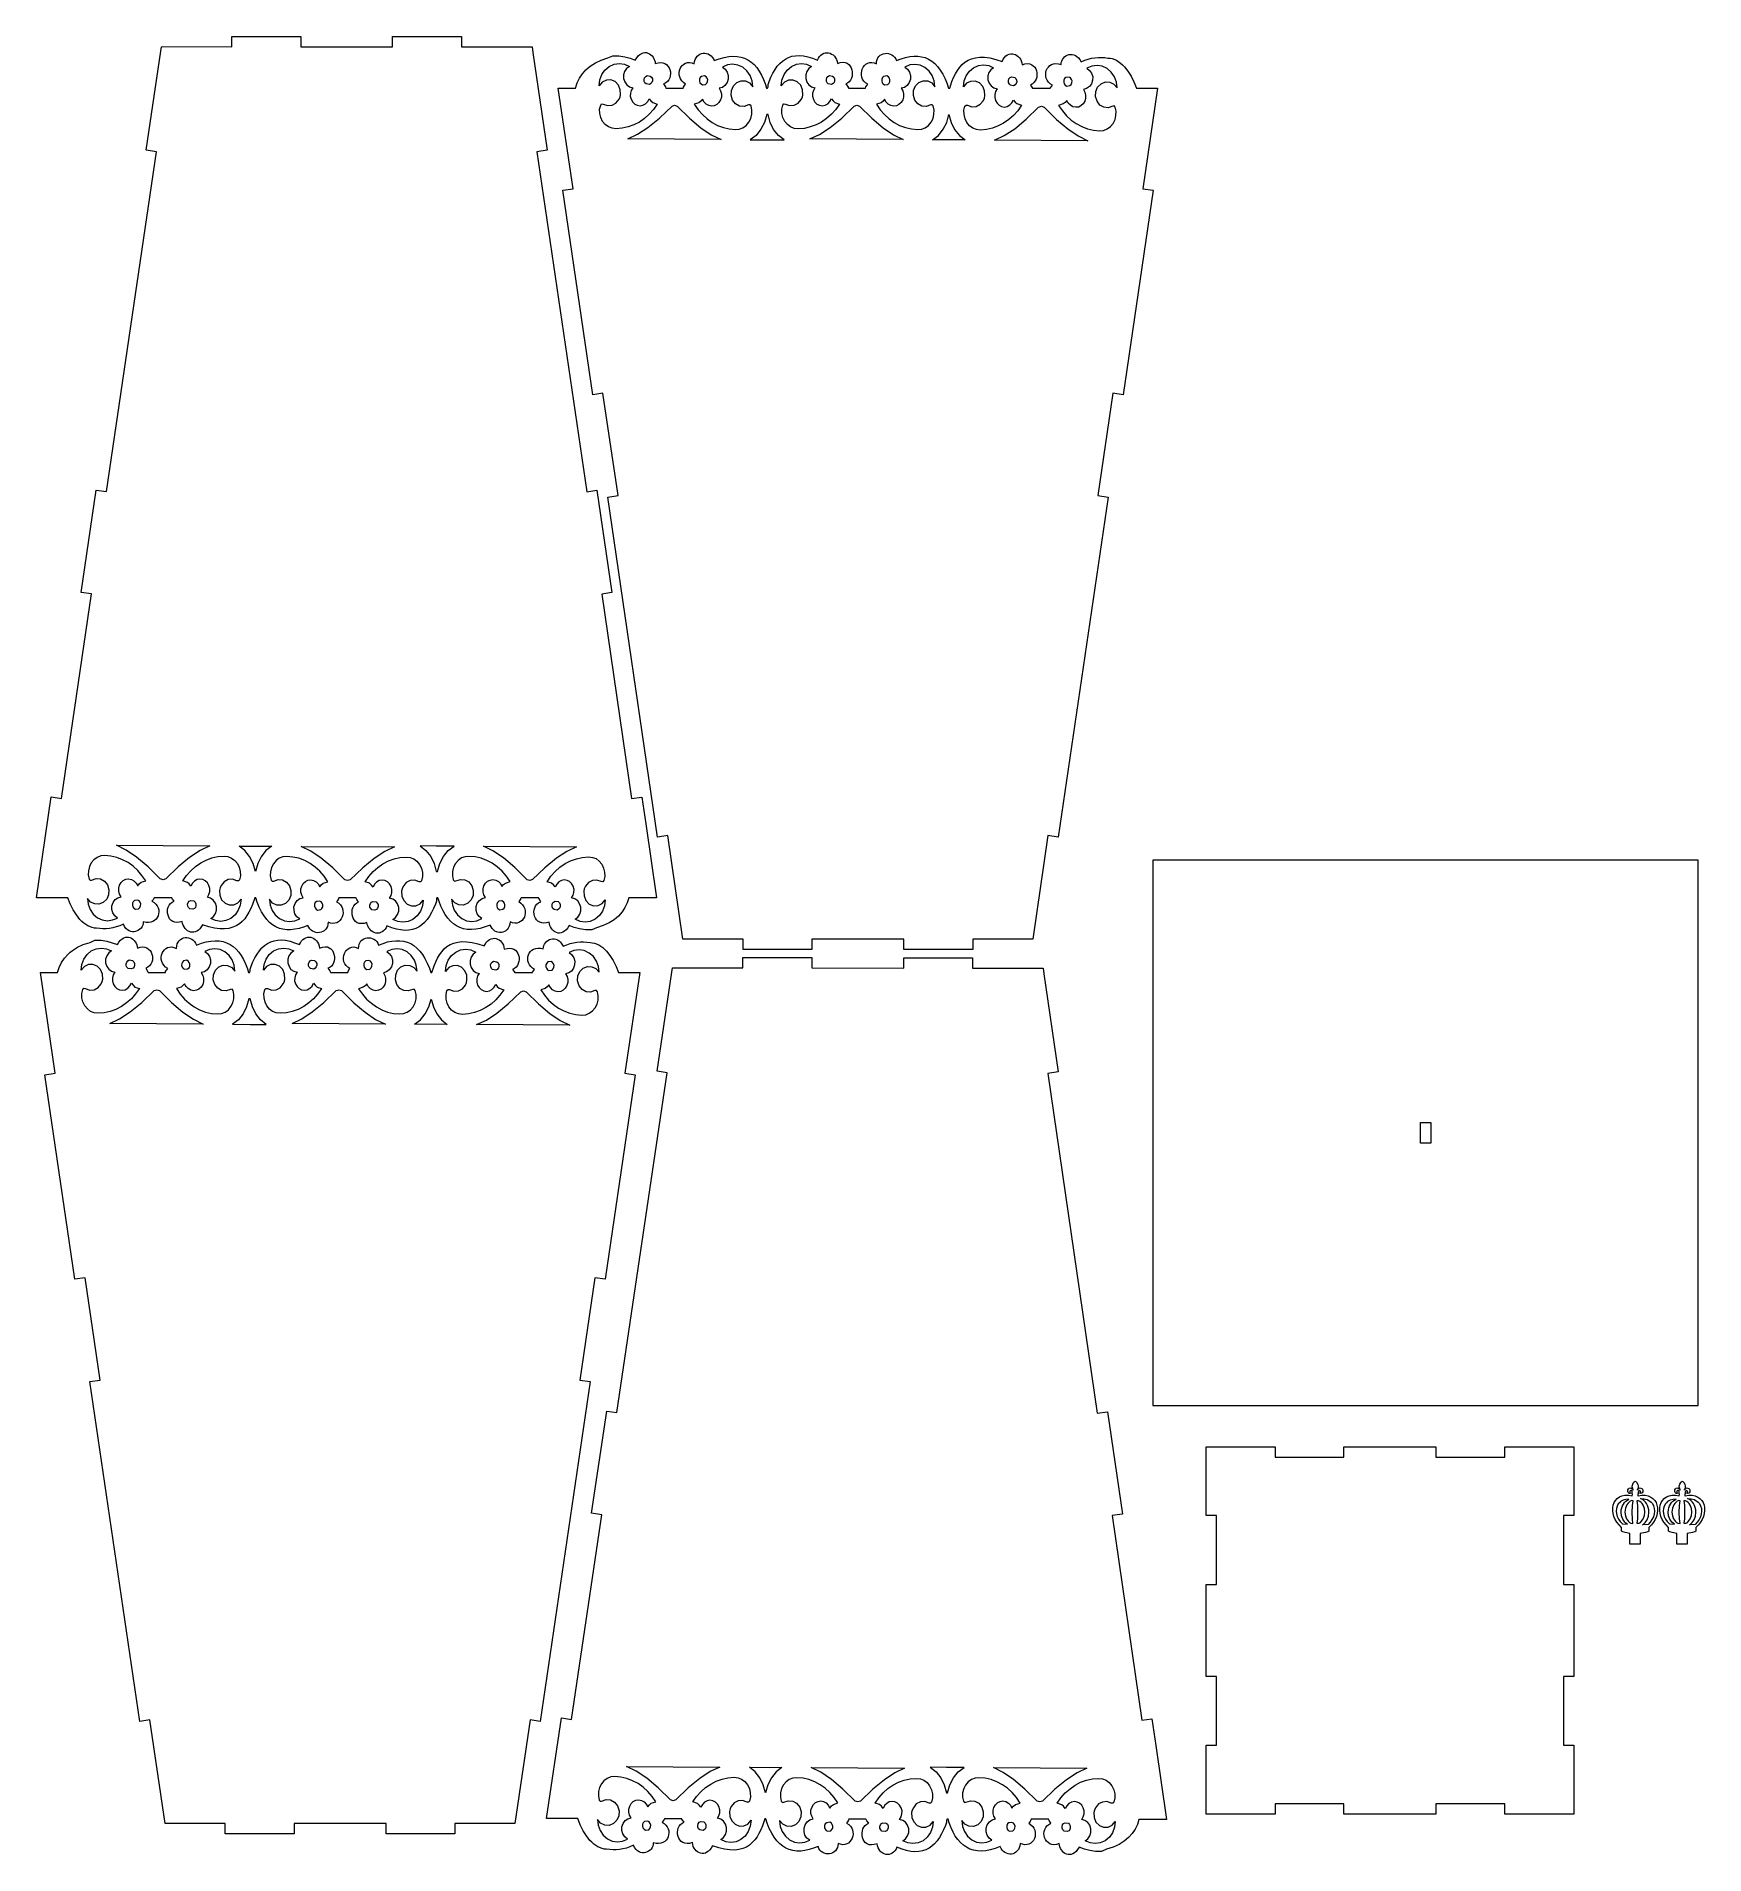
# Model space of a CAD drawing. Header units: inches. Extents: x -3.13 to 3.65, y -3.34 to 4.05.
import ezdxf

# ---------------------------------------------------------------- set-up
doc = ezdxf.new("R2010")
doc.units = ezdxf.units.IN
doc.header["$MEASUREMENT"] = 0
doc.layers.add('Katman 1', color=7, linetype='Continuous')

msp = doc.modelspace()

# ---------------------------------------------------------------- linework, layer by layer
at = {"layer": 'Katman 1', "color": 250, "lineweight": 9}
for points in [[(-2.6834, 3.5895), (-2.6834, 3.5895), (-2.6242, 3.9913), (-2.6242, 3.9913)], [(-2.6242, 3.9913), (-2.6242, 3.9913), (-2.6214, 4.0098), (-2.6214, 4.0098)], [(-2.6218, 4.0098), (-2.6218, 4.0098), (-2.6155, 4.0102), (-2.6155, 4.0102)], [(-2.6214, 4.0098), (-2.6214, 4.0098), (-2.6218, 4.0098), (-2.6218, 4.0098)], [(-2.6155, 4.0102), (-2.6155, 4.0102), (-2.3355, 4.0098), (-2.3355, 4.0098)], [(-2.3355, 4.0098), (-2.3355, 4.0098), (-2.3355, 4.0518), (-2.3355, 4.0518)], [(-2.3355, 4.0518), (-2.3355, 4.0518), (-2.0555, 4.0518), (-2.0555, 4.0518)], [(-2.0555, 4.0518), (-2.0555, 4.0518), (-2.0555, 4.0098), (-2.0555, 4.0098)], [(-2.0555, 4.0098), (-2.0555, 4.0098), (-1.6821, 4.0098), (-1.6821, 4.0098)], [(-1.6821, 4.0098), (-1.6821, 4.0098), (-1.6821, 4.0518), (-1.6821, 4.0518)], [(-1.6821, 4.0518), (-1.6821, 4.0518), (-1.4021, 4.0518), (-1.4021, 4.0518)], [(-1.4021, 4.0518), (-1.4021, 4.0518), (-1.4021, 4.0098), (-1.4021, 4.0098)], [(-1.4021, 4.0098), (-1.4021, 4.0098), (-1.1158, 4.0098), (-1.1158, 4.0098)], [(-1.1158, 4.0098), (-1.1158, 4.0098), (-1.1123, 3.9864), (-1.1123, 3.9864)], [(-1.1123, 3.9864), (-1.1123, 3.9864), (-1.0542, 3.5888), (-1.0542, 3.5888)], [(-0.9114, 3.9), (-0.9114, 3.9), (-0.8967, 3.9164), (-0.8967, 3.9164)], [(-0.8967, 3.9164), (-0.8967, 3.9164), (-0.8884, 3.9241), (-0.8884, 3.9241)], [(-0.8884, 3.9241), (-0.8884, 3.9241), (-0.8793, 3.9314), (-0.8793, 3.9314)], [(-0.8793, 3.9314), (-0.8793, 3.9314), (-0.8586, 3.9444), (-0.8586, 3.9444)], [(-0.8586, 3.9444), (-0.8586, 3.9444), (-0.8348, 3.9552), (-0.8348, 3.9552)], [(-0.8348, 3.9552), (-0.8348, 3.9552), (-0.8075, 3.964), (-0.8075, 3.964)], [(-0.8194, 3.915), (-0.8194, 3.915), (-0.8023, 3.9297), (-0.8023, 3.9297)], [(-0.8075, 3.964), (-0.8075, 3.964), (-0.7879, 3.9731), (-0.7879, 3.9731)], [(-0.8023, 3.9297), (-0.8023, 3.9297), (-0.7823, 3.9384), (-0.7823, 3.9384)], [(-0.7879, 3.9731), (-0.7879, 3.9731), (-0.7749, 3.9734), (-0.7749, 3.9734)], [(-0.7823, 3.9384), (-0.7823, 3.9384), (-0.761, 3.9413), (-0.761, 3.9413)], [(-0.7749, 3.9734), (-0.7749, 3.9734), (-0.7628, 3.9727), (-0.7628, 3.9727)], [(-0.7628, 3.9727), (-0.7628, 3.9727), (-0.7393, 3.9693), (-0.7393, 3.9693)], [(-0.761, 3.9413), (-0.761, 3.9413), (-0.7406, 3.9384), (-0.7406, 3.9384)], [(-0.7406, 3.9384), (-0.7406, 3.9384), (-0.72, 3.9297), (-0.72, 3.9297)], [(-0.7316, 3.9213), (-0.7316, 3.9213), (-0.7396, 3.9097), (-0.7396, 3.9097)], [(-0.7393, 3.9693), (-0.7393, 3.9693), (-0.7172, 3.9633), (-0.7172, 3.9633)], [(-0.72, 3.9297), (-0.72, 3.9297), (-0.7316, 3.9213), (-0.7316, 3.9213)], [(-0.7172, 3.9633), (-0.7172, 3.9633), (-0.6962, 3.9552), (-0.6962, 3.9552)], [(-0.6962, 3.9552), (-0.6962, 3.9552), (-0.6903, 3.9651), (-0.6903, 3.9651)], [(-0.6903, 3.9651), (-0.6903, 3.9651), (-0.684, 3.9727), (-0.684, 3.9727)], [(-0.684, 3.9727), (-0.684, 3.9727), (-0.6773, 3.9787), (-0.6773, 3.9787)], [(-0.6773, 3.9787), (-0.6773, 3.9787), (-0.6703, 3.9825), (-0.6703, 3.9825)], [(-0.6703, 3.9825), (-0.6703, 3.9825), (-0.664, 3.985), (-0.664, 3.985)], [(-0.664, 3.985), (-0.664, 3.985), (-0.6574, 3.986), (-0.6574, 3.986)], [(-0.6574, 3.986), (-0.6574, 3.986), (-0.6511, 3.9857), (-0.6511, 3.9857)], [(-0.6511, 3.9857), (-0.6511, 3.9857), (-0.6448, 3.984), (-0.6448, 3.984)], [(-0.6448, 3.984), (-0.6448, 3.984), (-0.6388, 3.9808), (-0.6388, 3.9808)], [(-0.6388, 3.9808), (-0.6388, 3.9808), (-0.6332, 3.9769), (-0.6332, 3.9769)], [(-0.6332, 3.9769), (-0.6332, 3.9769), (-0.6283, 3.9724), (-0.6283, 3.9724)], [(-0.6283, 3.9724), (-0.6283, 3.9724), (-0.6241, 3.9668), (-0.6241, 3.9668)], [(-0.6241, 3.9668), (-0.6241, 3.9668), (-0.6203, 3.9608), (-0.6203, 3.9608)], [(-0.6203, 3.9608), (-0.6203, 3.9608), (-0.6178, 3.9545), (-0.6178, 3.9545)], [(-0.6178, 3.9545), (-0.6178, 3.9545), (-0.6161, 3.9479), (-0.6161, 3.9479)], [(-0.6161, 3.9479), (-0.6161, 3.9479), (-0.615, 3.9409), (-0.615, 3.9409)], [(-0.615, 3.9409), (-0.615, 3.9409), (-0.6039, 3.9444), (-0.6039, 3.9444)], [(-0.6039, 3.9444), (-0.6039, 3.9444), (-0.5937, 3.9455), (-0.5937, 3.9455)], [(-0.5937, 3.9455), (-0.5937, 3.9455), (-0.5846, 3.9447), (-0.5846, 3.9447)], [(-0.5846, 3.9447), (-0.5846, 3.9447), (-0.5765, 3.9416), (-0.5765, 3.9416)], [(-0.5765, 3.9416), (-0.5765, 3.9416), (-0.5695, 3.9374), (-0.5695, 3.9374)], [(-0.5695, 3.9374), (-0.5695, 3.9374), (-0.5636, 3.9314), (-0.5636, 3.9314)], [(-0.5636, 3.9314), (-0.5636, 3.9314), (-0.559, 3.9244), (-0.559, 3.9244)], [(-0.559, 3.9244), (-0.559, 3.9244), (-0.5559, 3.9167), (-0.5559, 3.9167)], [(-0.5559, 3.9167), (-0.5559, 3.9167), (-0.5538, 3.9083), (-0.5538, 3.9083)], [(-0.517, 3.9125), (-0.517, 3.9125), (-0.5142, 3.9206), (-0.5142, 3.9206)], [(-0.5142, 3.9206), (-0.5142, 3.9206), (-0.5101, 3.9276), (-0.5101, 3.9276)], [(-0.5101, 3.9276), (-0.5101, 3.9276), (-0.5055, 3.9339), (-0.5055, 3.9339)], [(-0.5055, 3.9339), (-0.5055, 3.9339), (-0.4992, 3.9391), (-0.4992, 3.9391)], [(-0.4992, 3.9391), (-0.4992, 3.9391), (-0.4922, 3.943), (-0.4922, 3.943)], [(-0.4922, 3.943), (-0.4922, 3.943), (-0.4845, 3.9451), (-0.4845, 3.9451)], [(-0.4845, 3.9451), (-0.4845, 3.9451), (-0.4757, 3.9458), (-0.4757, 3.9458)], [(-0.4757, 3.9458), (-0.4757, 3.9458), (-0.4666, 3.9441), (-0.4666, 3.9441)], [(-0.4666, 3.9441), (-0.4666, 3.9441), (-0.4565, 3.9402), (-0.4565, 3.9402)], [(-0.4565, 3.9402), (-0.4565, 3.9402), (-0.4554, 3.95), (-0.4554, 3.95)], [(-0.4554, 3.95), (-0.4554, 3.95), (-0.453, 3.958), (-0.453, 3.958)], [(-0.453, 3.958), (-0.453, 3.958), (-0.4492, 3.9651), (-0.4492, 3.9651)], [(-0.4492, 3.9651), (-0.4492, 3.9651), (-0.445, 3.971), (-0.445, 3.971)], [(-0.445, 3.971), (-0.445, 3.971), (-0.4397, 3.9759), (-0.4397, 3.9759)], [(-0.4397, 3.9759), (-0.4397, 3.9759), (-0.4337, 3.9794), (-0.4337, 3.9794)], [(-0.4337, 3.9794), (-0.4337, 3.9794), (-0.4274, 3.9822), (-0.4274, 3.9822)], [(-0.4274, 3.9822), (-0.4274, 3.9822), (-0.4208, 3.9832), (-0.4208, 3.9832)], [(-0.4208, 3.9832), (-0.4208, 3.9832), (-0.4138, 3.9836), (-0.4138, 3.9836)], [(-0.4138, 3.9836), (-0.4138, 3.9836), (-0.4075, 3.9825), (-0.4075, 3.9825)], [(-0.4075, 3.9825), (-0.4075, 3.9825), (-0.4008, 3.9805), (-0.4008, 3.9805)], [(-0.4008, 3.9805), (-0.4008, 3.9805), (-0.3942, 3.9773), (-0.3942, 3.9773)], [(-0.3942, 3.9773), (-0.3942, 3.9773), (-0.3886, 3.9731), (-0.3886, 3.9731)], [(-0.3886, 3.9731), (-0.3886, 3.9731), (-0.3833, 3.9671), (-0.3833, 3.9671)], [(-0.3833, 3.9671), (-0.3833, 3.9671), (-0.3788, 3.9608), (-0.3788, 3.9608)], [(-0.3788, 3.9608), (-0.3788, 3.9608), (-0.3753, 3.9532), (-0.3753, 3.9532)], [(-0.3753, 3.9532), (-0.3753, 3.9532), (-0.355, 3.9608), (-0.355, 3.9608)], [(-0.355, 3.9608), (-0.355, 3.9608), (-0.335, 3.9664), (-0.335, 3.9664)], [(-0.3217, 3.9356), (-0.3217, 3.9356), (-0.3417, 3.9269), (-0.3417, 3.9269)], [(-0.3417, 3.9269), (-0.3417, 3.9269), (-0.3305, 3.9185), (-0.3305, 3.9185)], [(-0.335, 3.9664), (-0.335, 3.9664), (-0.3169, 3.9699), (-0.3169, 3.9699)], [(-0.3305, 3.9185), (-0.3305, 3.9185), (-0.3224, 3.9069), (-0.3224, 3.9069)], [(-0.3007, 3.9384), (-0.3007, 3.9384), (-0.3217, 3.9356), (-0.3217, 3.9356)], [(-0.3169, 3.9699), (-0.3169, 3.9699), (-0.2994, 3.9713), (-0.2994, 3.9713)], [(-0.2794, 3.935), (-0.2794, 3.935), (-0.3007, 3.9384), (-0.3007, 3.9384)], [(-0.2994, 3.9713), (-0.2994, 3.9713), (-0.2829, 3.9703), (-0.2829, 3.9703)], [(-0.2829, 3.9703), (-0.2829, 3.9703), (-0.2671, 3.9678), (-0.2671, 3.9678)], [(-0.2598, 3.9262), (-0.2598, 3.9262), (-0.2794, 3.935), (-0.2794, 3.935)], [(-0.2671, 3.9678), (-0.2671, 3.9678), (-0.2525, 3.9629), (-0.2525, 3.9629)], [(-0.2427, 3.9112), (-0.2427, 3.9112), (-0.2598, 3.9262), (-0.2598, 3.9262)], [(-0.2525, 3.9629), (-0.2525, 3.9629), (-0.2388, 3.9563), (-0.2388, 3.9563)], [(-0.2388, 3.9563), (-0.2388, 3.9563), (-0.2262, 3.9479), (-0.2262, 3.9479)], [(-0.2262, 3.9479), (-0.2262, 3.9479), (-0.214, 3.9374), (-0.214, 3.9374)], [(-0.214, 3.9374), (-0.214, 3.9374), (-0.2031, 3.9248), (-0.2031, 3.9248)], [(-0.2031, 3.9248), (-0.2031, 3.9248), (-0.1933, 3.9105), (-0.1933, 3.9105)], [(-0.1376, 3.9021), (-0.1376, 3.9021), (-0.1285, 3.9167), (-0.1285, 3.9167)], [(-0.1285, 3.9167), (-0.1285, 3.9167), (-0.1195, 3.9301), (-0.1195, 3.9301)], [(-0.1195, 3.9301), (-0.1195, 3.9301), (-0.109, 3.9416), (-0.109, 3.9416)], [(-0.109, 3.9416), (-0.109, 3.9416), (-0.0981, 3.9517), (-0.0981, 3.9517)], [(-0.0981, 3.9517), (-0.0981, 3.9517), (-0.0862, 3.9598), (-0.0862, 3.9598)], [(-0.0862, 3.9598), (-0.0862, 3.9598), (-0.0732, 3.9664), (-0.0732, 3.9664)], [(-0.0792, 3.915), (-0.0792, 3.915), (-0.062, 3.9293), (-0.062, 3.9293)], [(-0.0732, 3.9664), (-0.0732, 3.9664), (-0.06, 3.971), (-0.06, 3.971)], [(-0.062, 3.9293), (-0.062, 3.9293), (-0.0417, 3.9384), (-0.0417, 3.9384)], [(-0.06, 3.971), (-0.06, 3.971), (-0.0449, 3.9734), (-0.0449, 3.9734)], [(-0.0449, 3.9734), (-0.0449, 3.9734), (-0.0295, 3.9741), (-0.0295, 3.9741)], [(-0.0417, 3.9384), (-0.0417, 3.9384), (-0.0208, 3.9413), (-0.0208, 3.9413)], [(-0.0295, 3.9741), (-0.0295, 3.9741), (-0.0127, 3.9727), (-0.0127, 3.9727)], [(-0.0208, 3.9413), (-0.0208, 3.9413), (-0.0001, 3.9384), (-0.0001, 3.9384)], [(-0.0127, 3.9727), (-0.0127, 3.9727), (0.0051, 3.9689), (0.0051, 3.9689)], [(-0.0001, 3.9384), (-0.0001, 3.9384), (0.0198, 3.9293), (0.0198, 3.9293)], [(0.0086, 3.9213), (0.0086, 3.9213), (0.0006, 3.9094), (0.0006, 3.9094)], [(0.0051, 3.9689), (0.0051, 3.9689), (0.0237, 3.9633), (0.0237, 3.9633)], [(0.0198, 3.9293), (0.0198, 3.9293), (0.0086, 3.9213), (0.0086, 3.9213)], [(0.0237, 3.9633), (0.0237, 3.9633), (0.044, 3.9552), (0.044, 3.9552)], [(0.044, 3.9552), (0.044, 3.9552), (0.0478, 3.9633), (0.0478, 3.9633)], [(0.0478, 3.9633), (0.0478, 3.9633), (0.052, 3.9699), (0.052, 3.9699)], [(0.052, 3.9699), (0.052, 3.9699), (0.0576, 3.9755), (0.0576, 3.9755)], [(0.0576, 3.9755), (0.0576, 3.9755), (0.0632, 3.9801), (0.0632, 3.9801)], [(0.0632, 3.9801), (0.0632, 3.9801), (0.0695, 3.9829), (0.0695, 3.9829)], [(0.0695, 3.9829), (0.0695, 3.9829), (0.0758, 3.9847), (0.0758, 3.9847)], [(0.0758, 3.9847), (0.0758, 3.9847), (0.0825, 3.9853), (0.0825, 3.9853)], [(0.0825, 3.9853), (0.0825, 3.9853), (0.0891, 3.9847), (0.0891, 3.9847)], [(0.0891, 3.9847), (0.0891, 3.9847), (0.0954, 3.9829), (0.0954, 3.9829)], [(0.0954, 3.9829), (0.0954, 3.9829), (0.1014, 3.9801), (0.1014, 3.9801)], [(0.1014, 3.9801), (0.1014, 3.9801), (0.1073, 3.9762), (0.1073, 3.9762)], [(0.1073, 3.9762), (0.1073, 3.9762), (0.1126, 3.9713), (0.1126, 3.9713)], [(0.1126, 3.9713), (0.1126, 3.9713), (0.1168, 3.9651), (0.1168, 3.9651)], [(0.1168, 3.9651), (0.1168, 3.9651), (0.121, 3.958), (0.121, 3.958)], [(0.121, 3.958), (0.121, 3.958), (0.1234, 3.9503), (0.1234, 3.9503)], [(0.1234, 3.9503), (0.1234, 3.9503), (0.1248, 3.9416), (0.1248, 3.9416)], [(0.1248, 3.9416), (0.1248, 3.9416), (0.1367, 3.9455), (0.1367, 3.9455)], [(0.1367, 3.9455), (0.1367, 3.9455), (0.1476, 3.9465), (0.1476, 3.9465)], [(0.1476, 3.9465), (0.1476, 3.9465), (0.1567, 3.9455), (0.1567, 3.9455)], [(0.1567, 3.9455), (0.1567, 3.9455), (0.1647, 3.9426), (0.1647, 3.9426)], [(0.1647, 3.9426), (0.1647, 3.9426), (0.1713, 3.9377), (0.1713, 3.9377)], [(0.1713, 3.9377), (0.1713, 3.9377), (0.177, 3.9314), (0.177, 3.9314)], [(0.177, 3.9314), (0.177, 3.9314), (0.1808, 3.9241), (0.1808, 3.9241)], [(0.1808, 3.9241), (0.1808, 3.9241), (0.1836, 3.916), (0.1836, 3.916)], [(0.1836, 3.916), (0.1836, 3.916), (0.1854, 3.9073), (0.1854, 3.9073)], [(0.2235, 3.9112), (0.2235, 3.9112), (0.2259, 3.9192), (0.2259, 3.9192)], [(0.2259, 3.9192), (0.2259, 3.9192), (0.2298, 3.9266), (0.2298, 3.9266)], [(0.2298, 3.9266), (0.2298, 3.9266), (0.2351, 3.9332), (0.2351, 3.9332)], [(0.2351, 3.9332), (0.2351, 3.9332), (0.241, 3.9384), (0.241, 3.9384)], [(0.241, 3.9384), (0.241, 3.9384), (0.248, 3.9426), (0.248, 3.9426)], [(0.248, 3.9426), (0.248, 3.9426), (0.2557, 3.9451), (0.2557, 3.9451)], [(0.2557, 3.9451), (0.2557, 3.9451), (0.2641, 3.9455), (0.2641, 3.9455)], [(0.2641, 3.9455), (0.2641, 3.9455), (0.2736, 3.9441), (0.2736, 3.9441)], [(0.2736, 3.9441), (0.2736, 3.9441), (0.2834, 3.9402), (0.2834, 3.9402)], [(0.2834, 3.9402), (0.2834, 3.9402), (0.2841, 3.9493), (0.2841, 3.9493)], [(0.2841, 3.9493), (0.2841, 3.9493), (0.2858, 3.9573), (0.2858, 3.9573)], [(0.2858, 3.9573), (0.2858, 3.9573), (0.2893, 3.9643), (0.2893, 3.9643)], [(0.2893, 3.9643), (0.2893, 3.9643), (0.2931, 3.9703), (0.2931, 3.9703)], [(0.2931, 3.9703), (0.2931, 3.9703), (0.2984, 3.9752), (0.2984, 3.9752)], [(0.2984, 3.9752), (0.2984, 3.9752), (0.3047, 3.9787), (0.3047, 3.9787)], [(0.3047, 3.9787), (0.3047, 3.9787), (0.3114, 3.9812), (0.3114, 3.9812)], [(0.3114, 3.9812), (0.3114, 3.9812), (0.3183, 3.9825), (0.3183, 3.9825)], [(0.3183, 3.9825), (0.3183, 3.9825), (0.3254, 3.9829), (0.3254, 3.9829)], [(0.3254, 3.9829), (0.3254, 3.9829), (0.3324, 3.9822), (0.3324, 3.9822)], [(0.3324, 3.9822), (0.3324, 3.9822), (0.3394, 3.9801), (0.3394, 3.9801)], [(0.3394, 3.9801), (0.3394, 3.9801), (0.346, 3.9769), (0.346, 3.9769)], [(0.346, 3.9769), (0.346, 3.9769), (0.352, 3.9727), (0.352, 3.9727)], [(0.352, 3.9727), (0.352, 3.9727), (0.3572, 3.9671), (0.3572, 3.9671)], [(0.3572, 3.9671), (0.3572, 3.9671), (0.3618, 3.9608), (0.3618, 3.9608)], [(0.3618, 3.9608), (0.3618, 3.9608), (0.3646, 3.9532), (0.3646, 3.9532)], [(0.3646, 3.9532), (0.3646, 3.9532), (0.3835, 3.9601), (0.3835, 3.9601)], [(0.3835, 3.9601), (0.3835, 3.9601), (0.4013, 3.9658), (0.4013, 3.9658)], [(0.4188, 3.9356), (0.4188, 3.9356), (0.3982, 3.9269), (0.3982, 3.9269)], [(0.3982, 3.9269), (0.3982, 3.9269), (0.4097, 3.9185), (0.4097, 3.9185)], [(0.4013, 3.9658), (0.4013, 3.9658), (0.4188, 3.9696), (0.4188, 3.9696)], [(0.4097, 3.9185), (0.4097, 3.9185), (0.4174, 3.9066), (0.4174, 3.9066)], [(0.4188, 3.9696), (0.4188, 3.9696), (0.4353, 3.9713), (0.4353, 3.9713)], [(0.4398, 3.9381), (0.4398, 3.9381), (0.4188, 3.9356), (0.4188, 3.9356)], [(0.4353, 3.9713), (0.4353, 3.9713), (0.4513, 3.9713), (0.4513, 3.9713)], [(0.4608, 3.935), (0.4608, 3.935), (0.4398, 3.9381), (0.4398, 3.9381)], [(0.4513, 3.9713), (0.4513, 3.9713), (0.4664, 3.9693), (0.4664, 3.9693)], [(0.4804, 3.9259), (0.4804, 3.9259), (0.4608, 3.935), (0.4608, 3.935)], [(0.4664, 3.9693), (0.4664, 3.9693), (0.4811, 3.9654), (0.4811, 3.9654)], [(0.4975, 3.9108), (0.4975, 3.9108), (0.4804, 3.9259), (0.4804, 3.9259)], [(0.4811, 3.9654), (0.4811, 3.9654), (0.4948, 3.9595), (0.4948, 3.9595)], [(0.4948, 3.9595), (0.4948, 3.9595), (0.5084, 3.9517), (0.5084, 3.9517)], [(0.5084, 3.9517), (0.5084, 3.9517), (0.5206, 3.9416), (0.5206, 3.9416)], [(0.5206, 3.9416), (0.5206, 3.9416), (0.5322, 3.9293), (0.5322, 3.9293)], [(0.5322, 3.9293), (0.5322, 3.9293), (0.543, 3.915), (0.543, 3.915)], [(0.6123, 3.9133), (0.6123, 3.9133), (0.6218, 3.9262), (0.6218, 3.9262)], [(0.6218, 3.9262), (0.6218, 3.9262), (0.6316, 3.9374), (0.6316, 3.9374)], [(0.6316, 3.9374), (0.6316, 3.9374), (0.6428, 3.9472), (0.6428, 3.9472)], [(0.6428, 3.9472), (0.6428, 3.9472), (0.6561, 3.9552), (0.6561, 3.9552)], [(0.6561, 3.9552), (0.6561, 3.9552), (0.6701, 3.9612), (0.6701, 3.9612)], [(0.661, 3.9101), (0.661, 3.9101), (0.6781, 3.9244), (0.6781, 3.9244)], [(0.6701, 3.9612), (0.6701, 3.9612), (0.6862, 3.9651), (0.6862, 3.9651)], [(0.6781, 3.9244), (0.6781, 3.9244), (0.6978, 3.9335), (0.6978, 3.9335)], [(0.6862, 3.9651), (0.6862, 3.9651), (0.7033, 3.9671), (0.7033, 3.9671)], [(0.6978, 3.9335), (0.6978, 3.9335), (0.7187, 3.9367), (0.7187, 3.9367)], [(0.7033, 3.9671), (0.7033, 3.9671), (0.723, 3.9668), (0.723, 3.9668)], [(0.7187, 3.9367), (0.7187, 3.9367), (0.7397, 3.9335), (0.7397, 3.9335)], [(0.723, 3.9668), (0.723, 3.9668), (0.7446, 3.964), (0.7446, 3.964)], [(0.7397, 3.9335), (0.7397, 3.9335), (0.7597, 3.9244), (0.7597, 3.9244)], [(0.7485, 3.9164), (0.7485, 3.9164), (0.7404, 3.9045), (0.7404, 3.9045)], [(0.7446, 3.964), (0.7446, 3.964), (0.7681, 3.9584), (0.7681, 3.9584)], [(0.7597, 3.9244), (0.7597, 3.9244), (0.7485, 3.9164), (0.7485, 3.9164)], [(0.7681, 3.9584), (0.7681, 3.9584), (0.794, 3.9503), (0.794, 3.9503)], [(0.794, 3.9503), (0.794, 3.9503), (0.7986, 3.9591), (0.7986, 3.9591)], [(0.7986, 3.9591), (0.7986, 3.9591), (0.8038, 3.9664), (0.8038, 3.9664)], [(0.8038, 3.9664), (0.8038, 3.9664), (0.8097, 3.9721), (0.8097, 3.9721)], [(0.8097, 3.9721), (0.8097, 3.9721), (0.816, 3.9766), (0.816, 3.9766)], [(0.816, 3.9766), (0.816, 3.9766), (0.8223, 3.979), (0.8223, 3.979)], [(0.8223, 3.979), (0.8223, 3.979), (0.829, 3.9808), (0.829, 3.9808)], [(0.829, 3.9808), (0.829, 3.9808), (0.8356, 3.9808), (0.8356, 3.9808)], [(0.8356, 3.9808), (0.8356, 3.9808), (0.8419, 3.9801), (0.8419, 3.9801)], [(0.8419, 3.9801), (0.8419, 3.9801), (0.8482, 3.9776), (0.8482, 3.9776)], [(0.8482, 3.9776), (0.8482, 3.9776), (0.8542, 3.9745), (0.8542, 3.9745)], [(0.8542, 3.9745), (0.8542, 3.9745), (0.8598, 3.9703), (0.8598, 3.9703)], [(0.8598, 3.9703), (0.8598, 3.9703), (0.8643, 3.9651), (0.8643, 3.9651)], [(0.8643, 3.9651), (0.8643, 3.9651), (0.8682, 3.9591), (0.8682, 3.9591)], [(0.8682, 3.9591), (0.8682, 3.9591), (0.8717, 3.9525), (0.8717, 3.9525)], [(0.8717, 3.9525), (0.8717, 3.9525), (0.8741, 3.9447), (0.8741, 3.9447)], [(0.8741, 3.9447), (0.8741, 3.9447), (0.8752, 3.9367), (0.8752, 3.9367)], [(0.8752, 3.9367), (0.8752, 3.9367), (0.8867, 3.9398), (0.8867, 3.9398)], [(0.8867, 3.9398), (0.8867, 3.9398), (0.8972, 3.9409), (0.8972, 3.9409)], [(0.8972, 3.9409), (0.8972, 3.9409), (0.9063, 3.9398), (0.9063, 3.9398)], [(0.9063, 3.9398), (0.9063, 3.9398), (0.9144, 3.9367), (0.9144, 3.9367)], [(0.9144, 3.9367), (0.9144, 3.9367), (0.9207, 3.9321), (0.9207, 3.9321)], [(0.9207, 3.9321), (0.9207, 3.9321), (0.9266, 3.9262), (0.9266, 3.9262)], [(0.9266, 3.9262), (0.9266, 3.9262), (0.9305, 3.9195), (0.9305, 3.9195)], [(0.9305, 3.9195), (0.9305, 3.9195), (0.9336, 3.9119), (0.9336, 3.9119)], [(0.9735, 3.9136), (0.9735, 3.9136), (0.977, 3.9206), (0.977, 3.9206)], [(0.977, 3.9206), (0.977, 3.9206), (0.9819, 3.9273), (0.9819, 3.9273)], [(0.9819, 3.9273), (0.9819, 3.9273), (0.9879, 3.9328), (0.9879, 3.9328)], [(0.9879, 3.9328), (0.9879, 3.9328), (0.9949, 3.9371), (0.9949, 3.9371)], [(0.9949, 3.9371), (0.9949, 3.9371), (1.0033, 3.9398), (1.0033, 3.9398)], [(1.0033, 3.9398), (1.0033, 3.9398), (1.0123, 3.9413), (1.0123, 3.9413)], [(1.0123, 3.9413), (1.0123, 3.9413), (1.0229, 3.9405), (1.0229, 3.9405)], [(1.0229, 3.9405), (1.0229, 3.9405), (1.0337, 3.9377), (1.0337, 3.9377)], [(1.0337, 3.9377), (1.0337, 3.9377), (1.0344, 3.9451), (1.0344, 3.9451)], [(1.0344, 3.9451), (1.0344, 3.9451), (1.0361, 3.9517), (1.0361, 3.9517)], [(1.0361, 3.9517), (1.0361, 3.9517), (1.0389, 3.9577), (1.0389, 3.9577)], [(1.0389, 3.9577), (1.0389, 3.9577), (1.0428, 3.9633), (1.0428, 3.9633)], [(1.0428, 3.9633), (1.0428, 3.9633), (1.0474, 3.9682), (1.0474, 3.9682)], [(1.0474, 3.9682), (1.0474, 3.9682), (1.053, 3.9721), (1.053, 3.9721)], [(1.053, 3.9721), (1.053, 3.9721), (1.0586, 3.9752), (1.0586, 3.9752)], [(1.0586, 3.9752), (1.0586, 3.9752), (1.0649, 3.9776), (1.0649, 3.9776)], [(1.0649, 3.9776), (1.0649, 3.9776), (1.0715, 3.9787), (1.0715, 3.9787)], [(1.0715, 3.9787), (1.0715, 3.9787), (1.0782, 3.9787), (1.0782, 3.9787)], [(1.0782, 3.9787), (1.0782, 3.9787), (1.0852, 3.9773), (1.0852, 3.9773)], [(1.0852, 3.9773), (1.0852, 3.9773), (1.0918, 3.9745), (1.0918, 3.9745)], [(1.0918, 3.9745), (1.0918, 3.9745), (1.0981, 3.9703), (1.0981, 3.9703)], [(1.0981, 3.9703), (1.0981, 3.9703), (1.1041, 3.9647), (1.1041, 3.9647)], [(1.1041, 3.9647), (1.1041, 3.9647), (1.11, 3.9573), (1.11, 3.9573)], [(1.11, 3.9573), (1.11, 3.9573), (1.1149, 3.9482), (1.1149, 3.9482)], [(1.1149, 3.9482), (1.1149, 3.9482), (1.1296, 3.9545), (1.1296, 3.9545)], [(1.1296, 3.9545), (1.1296, 3.9545), (1.1433, 3.9591), (1.1433, 3.9591)], [(1.1587, 3.9308), (1.1587, 3.9308), (1.1387, 3.9223), (1.1387, 3.9223)], [(1.1387, 3.9223), (1.1387, 3.9223), (1.1496, 3.9136), (1.1496, 3.9136)], [(1.1433, 3.9591), (1.1433, 3.9591), (1.1573, 3.9626), (1.1573, 3.9626)], [(1.1573, 3.9626), (1.1573, 3.9626), (1.1709, 3.9651), (1.1709, 3.9651)], [(1.1796, 3.9332), (1.1796, 3.9332), (1.1587, 3.9308), (1.1587, 3.9308)], [(1.1709, 3.9651), (1.1709, 3.9651), (1.1846, 3.9661), (1.1846, 3.9661)], [(1.2003, 3.9308), (1.2003, 3.9308), (1.1796, 3.9332), (1.1796, 3.9332)], [(1.1846, 3.9661), (1.1846, 3.9661), (1.1978, 3.9664), (1.1978, 3.9664)], [(1.1978, 3.9664), (1.1978, 3.9664), (1.2108, 3.9654), (1.2108, 3.9654)], [(1.2202, 3.9213), (1.2202, 3.9213), (1.2003, 3.9308), (1.2003, 3.9308)], [(1.2108, 3.9654), (1.2108, 3.9654), (1.2238, 3.9636), (1.2238, 3.9636)], [(1.2374, 3.9066), (1.2374, 3.9066), (1.2202, 3.9213), (1.2202, 3.9213)], [(1.2238, 3.9636), (1.2238, 3.9636), (1.2329, 3.9633), (1.2329, 3.9633)], [(1.2329, 3.9633), (1.2329, 3.9633), (1.2416, 3.9615), (1.2416, 3.9615)], [(1.2416, 3.9615), (1.2416, 3.9615), (1.2591, 3.9545), (1.2591, 3.9545)], [(1.2591, 3.9545), (1.2591, 3.9545), (1.2755, 3.9433), (1.2755, 3.9433)], [(1.2755, 3.9433), (1.2755, 3.9433), (1.2832, 3.9363), (1.2832, 3.9363)], [(1.2832, 3.9363), (1.2832, 3.9363), (1.291, 3.9286), (1.291, 3.9286)], [(1.291, 3.9286), (1.291, 3.9286), (1.3049, 3.9108), (1.3049, 3.9108)], [(-1.0095, 3.8418), (-1.0095, 3.8418), (-0.9398, 3.8418), (-0.9398, 3.8418)], [(-0.9492, 3.4324), (-0.9492, 3.4324), (-1.0095, 3.8418), (-1.0095, 3.8418)], [(-0.9398, 3.8418), (-0.9398, 3.8418), (-0.9328, 3.8625), (-0.9328, 3.8625)], [(-0.9328, 3.8625), (-0.9328, 3.8625), (-0.9234, 3.8817), (-0.9234, 3.8817)], [(-0.9234, 3.8817), (-0.9234, 3.8817), (-0.9114, 3.9), (-0.9114, 3.9)], [(-0.8432, 3.8513), (-0.8432, 3.8513), (-0.8404, 3.8748), (-0.8404, 3.8748)], [(-0.8306, 3.8656), (-0.8306, 3.8656), (-0.8432, 3.8513), (-0.8432, 3.8513)], [(-0.8404, 3.8748), (-0.8404, 3.8748), (-0.832, 3.8968), (-0.832, 3.8968)], [(-0.832, 3.8968), (-0.832, 3.8968), (-0.8194, 3.915), (-0.8194, 3.915)], [(-0.8138, 3.8741), (-0.8138, 3.8741), (-0.8306, 3.8656), (-0.8306, 3.8656)], [(-0.796, 3.8748), (-0.796, 3.8748), (-0.8138, 3.8741), (-0.8138, 3.8741)], [(-0.7781, 3.8681), (-0.7781, 3.8681), (-0.796, 3.8748), (-0.796, 3.8748)], [(-0.7645, 3.8537), (-0.7645, 3.8537), (-0.7781, 3.8681), (-0.7781, 3.8681)], [(-0.7571, 3.8349), (-0.7571, 3.8349), (-0.7645, 3.8537), (-0.7645, 3.8537)], [(-0.7396, 3.9097), (-0.7396, 3.9097), (-0.7442, 3.8961), (-0.7442, 3.8961)], [(-0.7442, 3.8961), (-0.7442, 3.8961), (-0.7442, 3.8811), (-0.7442, 3.8811)], [(-0.7442, 3.8811), (-0.7442, 3.8811), (-0.7389, 3.8667), (-0.7389, 3.8667)], [(-0.7389, 3.8667), (-0.7389, 3.8667), (-0.7309, 3.8548), (-0.7309, 3.8548)], [(-0.7309, 3.8548), (-0.7309, 3.8548), (-0.72, 3.8474), (-0.72, 3.8474)], [(-0.72, 3.8474), (-0.72, 3.8474), (-0.7067, 3.8433), (-0.7067, 3.8433)], [(-0.7067, 3.8433), (-0.7067, 3.8433), (-0.713, 3.8324), (-0.713, 3.8324)], [(-0.6602, 3.8769), (-0.6602, 3.8769), (-0.6584, 3.8839), (-0.6584, 3.8839)], [(-0.6602, 3.8691), (-0.6602, 3.8691), (-0.6602, 3.8769), (-0.6602, 3.8769)], [(-0.6574, 3.8632), (-0.6574, 3.8632), (-0.6602, 3.8691), (-0.6602, 3.8691)], [(-0.6584, 3.8839), (-0.6584, 3.8839), (-0.6539, 3.8891), (-0.6539, 3.8891)], [(-0.6521, 3.8583), (-0.6521, 3.8583), (-0.6574, 3.8632), (-0.6574, 3.8632)], [(-0.6539, 3.8891), (-0.6539, 3.8891), (-0.6479, 3.8926), (-0.6479, 3.8926)], [(-0.6392, 3.8562), (-0.6392, 3.8562), (-0.6521, 3.8583), (-0.6521, 3.8583)], [(-0.6479, 3.8926), (-0.6479, 3.8926), (-0.6353, 3.8905), (-0.6353, 3.8905)], [(-0.6329, 3.8597), (-0.6329, 3.8597), (-0.6392, 3.8562), (-0.6392, 3.8562)], [(-0.6353, 3.8905), (-0.6353, 3.8905), (-0.6301, 3.8859), (-0.6301, 3.8859)], [(-0.6287, 3.8646), (-0.6287, 3.8646), (-0.6329, 3.8597), (-0.6329, 3.8597)], [(-0.6301, 3.8859), (-0.6301, 3.8859), (-0.6269, 3.879), (-0.6269, 3.879)], [(-0.6269, 3.8712), (-0.6269, 3.8712), (-0.6287, 3.8646), (-0.6287, 3.8646)], [(-0.6269, 3.879), (-0.6269, 3.879), (-0.6269, 3.8712), (-0.6269, 3.8712)], [(-0.5723, 3.8632), (-0.5723, 3.8632), (-0.5811, 3.8587), (-0.5811, 3.8587)], [(-0.5811, 3.8587), (-0.5811, 3.8587), (-0.5737, 3.8474), (-0.5737, 3.8474)], [(-0.5737, 3.8474), (-0.5737, 3.8474), (-0.5716, 3.8418), (-0.5716, 3.8418)], [(-0.5653, 3.8688), (-0.5653, 3.8688), (-0.5723, 3.8632), (-0.5723, 3.8632)], [(-0.5716, 3.8418), (-0.5716, 3.8418), (-0.5013, 3.8418), (-0.5013, 3.8418)], [(-0.5605, 3.8758), (-0.5605, 3.8758), (-0.5653, 3.8688), (-0.5653, 3.8688)], [(-0.5563, 3.8831), (-0.5563, 3.8831), (-0.5605, 3.8758), (-0.5605, 3.8758)], [(-0.5541, 3.8916), (-0.5541, 3.8916), (-0.5563, 3.8831), (-0.5563, 3.8831)], [(-0.5534, 3.9), (-0.5534, 3.9), (-0.5541, 3.8916), (-0.5541, 3.8916)], [(-0.5538, 3.9083), (-0.5538, 3.9083), (-0.5534, 3.9), (-0.5534, 3.9)], [(-0.5181, 3.9041), (-0.5181, 3.9041), (-0.517, 3.9125), (-0.517, 3.9125)], [(-0.5181, 3.8957), (-0.5181, 3.8957), (-0.5181, 3.9041), (-0.5181, 3.9041)], [(-0.516, 3.887), (-0.516, 3.887), (-0.5181, 3.8957), (-0.5181, 3.8957)], [(-0.5129, 3.879), (-0.5129, 3.879), (-0.516, 3.887), (-0.516, 3.887)], [(-0.5076, 3.8712), (-0.5076, 3.8712), (-0.5129, 3.879), (-0.5129, 3.879)], [(-0.5006, 3.8643), (-0.5006, 3.8643), (-0.5076, 3.8712), (-0.5076, 3.8712)], [(-0.5013, 3.8418), (-0.5013, 3.8418), (-0.5002, 3.8454), (-0.5002, 3.8454)], [(-0.4918, 3.8579), (-0.4918, 3.8579), (-0.5006, 3.8643), (-0.5006, 3.8643)], [(-0.5002, 3.8454), (-0.5002, 3.8454), (-0.4964, 3.8517), (-0.4964, 3.8517)], [(-0.4964, 3.8517), (-0.4964, 3.8517), (-0.4918, 3.8579), (-0.4918, 3.8579)], [(-0.4351, 3.8783), (-0.4351, 3.8783), (-0.4358, 3.8705), (-0.4358, 3.8705)], [(-0.4358, 3.8705), (-0.4358, 3.8705), (-0.4337, 3.8635), (-0.4337, 3.8635)], [(-0.4324, 3.8842), (-0.4324, 3.8842), (-0.4351, 3.8783), (-0.4351, 3.8783)], [(-0.4337, 3.8635), (-0.4337, 3.8635), (-0.4292, 3.8583), (-0.4292, 3.8583)], [(-0.4274, 3.8891), (-0.4274, 3.8891), (-0.4324, 3.8842), (-0.4324, 3.8842)], [(-0.4292, 3.8583), (-0.4292, 3.8583), (-0.4232, 3.8548), (-0.4232, 3.8548)], [(-0.4148, 3.8912), (-0.4148, 3.8912), (-0.4274, 3.8891), (-0.4274, 3.8891)], [(-0.4232, 3.8548), (-0.4232, 3.8548), (-0.411, 3.8562), (-0.411, 3.8562)], [(-0.4082, 3.8877), (-0.4082, 3.8877), (-0.4148, 3.8912), (-0.4148, 3.8912)], [(-0.411, 3.8562), (-0.411, 3.8562), (-0.4054, 3.8611), (-0.4054, 3.8611)], [(-0.4043, 3.8825), (-0.4043, 3.8825), (-0.4082, 3.8877), (-0.4082, 3.8877)], [(-0.4054, 3.8611), (-0.4054, 3.8611), (-0.4023, 3.8681), (-0.4023, 3.8681)], [(-0.4019, 3.8755), (-0.4019, 3.8755), (-0.4043, 3.8825), (-0.4043, 3.8825)], [(-0.4023, 3.8681), (-0.4023, 3.8681), (-0.4019, 3.8755), (-0.4019, 3.8755)], [(-0.3424, 3.8446), (-0.3424, 3.8446), (-0.356, 3.8412), (-0.356, 3.8412)], [(-0.3319, 3.8527), (-0.3319, 3.8527), (-0.3424, 3.8446), (-0.3424, 3.8446)], [(-0.3231, 3.8646), (-0.3231, 3.8646), (-0.3319, 3.8527), (-0.3319, 3.8527)], [(-0.3186, 3.8783), (-0.3186, 3.8783), (-0.3231, 3.8646), (-0.3231, 3.8646)], [(-0.3224, 3.9069), (-0.3224, 3.9069), (-0.3186, 3.8933), (-0.3186, 3.8933)], [(-0.3186, 3.8933), (-0.3186, 3.8933), (-0.3186, 3.8783), (-0.3186, 3.8783)], [(-0.306, 3.8324), (-0.306, 3.8324), (-0.2979, 3.8506), (-0.2979, 3.8506)], [(-0.2979, 3.8506), (-0.2979, 3.8506), (-0.2843, 3.8646), (-0.2843, 3.8646)], [(-0.2843, 3.8646), (-0.2843, 3.8646), (-0.2665, 3.8712), (-0.2665, 3.8712)], [(-0.2665, 3.8712), (-0.2665, 3.8712), (-0.2486, 3.8705), (-0.2486, 3.8705)], [(-0.2486, 3.8705), (-0.2486, 3.8705), (-0.2318, 3.8625), (-0.2318, 3.8625)], [(-0.23, 3.8926), (-0.23, 3.8926), (-0.2427, 3.9112), (-0.2427, 3.9112)], [(-0.2318, 3.8625), (-0.2318, 3.8625), (-0.2192, 3.8474), (-0.2192, 3.8474)], [(-0.222, 3.8712), (-0.222, 3.8712), (-0.23, 3.8926), (-0.23, 3.8926)], [(-0.2192, 3.8474), (-0.2192, 3.8474), (-0.222, 3.8712), (-0.222, 3.8712)], [(-0.1933, 3.9105), (-0.1933, 3.9105), (-0.1839, 3.8943), (-0.1839, 3.8943)], [(-0.1839, 3.8943), (-0.1839, 3.8943), (-0.1758, 3.8765), (-0.1758, 3.8765)], [(-0.1758, 3.8765), (-0.1758, 3.8765), (-0.1678, 3.8569), (-0.1678, 3.8569)], [(-0.1678, 3.8569), (-0.1678, 3.8569), (-0.1632, 3.8418), (-0.1632, 3.8418)], [(-0.1632, 3.8418), (-0.1632, 3.8418), (-0.159, 3.8418), (-0.159, 3.8418)], [(-0.159, 3.8418), (-0.159, 3.8418), (-0.1569, 3.8467), (-0.1569, 3.8467)], [(-0.1569, 3.8559), (-0.1569, 3.8559), (-0.153, 3.8681), (-0.153, 3.8681)], [(-0.1569, 3.8467), (-0.1569, 3.8467), (-0.1569, 3.8559), (-0.1569, 3.8559)], [(-0.153, 3.8681), (-0.153, 3.8681), (-0.1457, 3.8859), (-0.1457, 3.8859)], [(-0.1457, 3.8859), (-0.1457, 3.8859), (-0.1376, 3.9021), (-0.1376, 3.9021)], [(-0.1034, 3.8513), (-0.1034, 3.8513), (-0.1005, 3.8744), (-0.1005, 3.8744)], [(-0.0904, 3.8656), (-0.0904, 3.8656), (-0.1034, 3.8513), (-0.1034, 3.8513)], [(-0.1005, 3.8744), (-0.1005, 3.8744), (-0.0918, 3.8964), (-0.0918, 3.8964)], [(-0.0918, 3.8964), (-0.0918, 3.8964), (-0.0792, 3.915), (-0.0792, 3.915)], [(-0.0739, 3.8741), (-0.0739, 3.8741), (-0.0904, 3.8656), (-0.0904, 3.8656)], [(-0.0554, 3.8744), (-0.0554, 3.8744), (-0.0739, 3.8741), (-0.0739, 3.8741)], [(-0.0383, 3.8677), (-0.0383, 3.8677), (-0.0554, 3.8744), (-0.0554, 3.8744)], [(-0.0243, 3.8534), (-0.0243, 3.8534), (-0.0383, 3.8677), (-0.0383, 3.8677)], [(-0.0169, 3.8349), (-0.0169, 3.8349), (-0.0243, 3.8534), (-0.0243, 3.8534)], [(0.0006, 3.9094), (0.0006, 3.9094), (-0.0036, 3.8957), (-0.0036, 3.8957)], [(-0.0036, 3.8957), (-0.0036, 3.8957), (-0.0036, 3.8807), (-0.0036, 3.8807)], [(-0.0036, 3.8807), (-0.0036, 3.8807), (0.0013, 3.8663), (0.0013, 3.8663)], [(0.0013, 3.8663), (0.0013, 3.8663), (0.009, 3.8548), (0.009, 3.8548)], [(0.009, 3.8548), (0.009, 3.8548), (0.0202, 3.8471), (0.0202, 3.8471)], [(0.0202, 3.8471), (0.0202, 3.8471), (0.0335, 3.8433), (0.0335, 3.8433)], [(0.0335, 3.8433), (0.0335, 3.8433), (0.0272, 3.8321), (0.0272, 3.8321)], [(0.08, 3.8769), (0.08, 3.8769), (0.0821, 3.8835), (0.0821, 3.8835)], [(0.08, 3.8691), (0.08, 3.8691), (0.08, 3.8769), (0.08, 3.8769)], [(0.0828, 3.8629), (0.0828, 3.8629), (0.08, 3.8691), (0.08, 3.8691)], [(0.0821, 3.8835), (0.0821, 3.8835), (0.0863, 3.8887), (0.0863, 3.8887)], [(0.0877, 3.8583), (0.0877, 3.8583), (0.0828, 3.8629), (0.0828, 3.8629)], [(0.0863, 3.8887), (0.0863, 3.8887), (0.0923, 3.8922), (0.0923, 3.8922)], [(0.1014, 3.8562), (0.1014, 3.8562), (0.0877, 3.8583), (0.0877, 3.8583)], [(0.0923, 3.8922), (0.0923, 3.8922), (0.1049, 3.8905), (0.1049, 3.8905)], [(0.107, 3.8597), (0.107, 3.8597), (0.1014, 3.8562), (0.1014, 3.8562)], [(0.1049, 3.8905), (0.1049, 3.8905), (0.1098, 3.8856), (0.1098, 3.8856)], [(0.1111, 3.8643), (0.1111, 3.8643), (0.107, 3.8597), (0.107, 3.8597)], [(0.1098, 3.8856), (0.1098, 3.8856), (0.1133, 3.879), (0.1133, 3.879)], [(0.1133, 3.8712), (0.1133, 3.8712), (0.1111, 3.8643), (0.1111, 3.8643)], [(0.1133, 3.879), (0.1133, 3.879), (0.1133, 3.8712), (0.1133, 3.8712)], [(0.1665, 3.8621), (0.1665, 3.8621), (0.1591, 3.8587), (0.1591, 3.8587)], [(0.1591, 3.8587), (0.1591, 3.8587), (0.1665, 3.8489), (0.1665, 3.8489)], [(0.1731, 3.8674), (0.1731, 3.8674), (0.1665, 3.8621), (0.1665, 3.8621)], [(0.1665, 3.8489), (0.1665, 3.8489), (0.1693, 3.8433), (0.1693, 3.8433)], [(0.1693, 3.8433), (0.1693, 3.8433), (0.1696, 3.8418), (0.1696, 3.8418)], [(0.1696, 3.8418), (0.1696, 3.8418), (0.2393, 3.8418), (0.2393, 3.8418)], [(0.1784, 3.8741), (0.1784, 3.8741), (0.1731, 3.8674), (0.1731, 3.8674)], [(0.1819, 3.8814), (0.1819, 3.8814), (0.1784, 3.8741), (0.1784, 3.8741)], [(0.1843, 3.8898), (0.1843, 3.8898), (0.1819, 3.8814), (0.1819, 3.8814)], [(0.1854, 3.8985), (0.1854, 3.8985), (0.1843, 3.8898), (0.1843, 3.8898)], [(0.1854, 3.9073), (0.1854, 3.9073), (0.1854, 3.8985), (0.1854, 3.8985)], [(0.2225, 3.9028), (0.2225, 3.9028), (0.2235, 3.9112), (0.2235, 3.9112)], [(0.2225, 3.894), (0.2225, 3.894), (0.2225, 3.9028), (0.2225, 3.9028)], [(0.2242, 3.8856), (0.2242, 3.8856), (0.2225, 3.894), (0.2225, 3.894)], [(0.2274, 3.8775), (0.2274, 3.8775), (0.2242, 3.8856), (0.2242, 3.8856)], [(0.2326, 3.8702), (0.2326, 3.8702), (0.2274, 3.8775), (0.2274, 3.8775)], [(0.2396, 3.8635), (0.2396, 3.8635), (0.2326, 3.8702), (0.2326, 3.8702)], [(0.2393, 3.8418), (0.2393, 3.8418), (0.241, 3.8464), (0.241, 3.8464)], [(0.2487, 3.8579), (0.2487, 3.8579), (0.2396, 3.8635), (0.2396, 3.8635)], [(0.241, 3.8464), (0.241, 3.8464), (0.2442, 3.8524), (0.2442, 3.8524)], [(0.2442, 3.8524), (0.2442, 3.8524), (0.2487, 3.8579), (0.2487, 3.8579)], [(0.3051, 3.8779), (0.3051, 3.8779), (0.3047, 3.8705), (0.3047, 3.8705)], [(0.3047, 3.8705), (0.3047, 3.8705), (0.3065, 3.8635), (0.3065, 3.8635)], [(0.3078, 3.8842), (0.3078, 3.8842), (0.3051, 3.8779), (0.3051, 3.8779)], [(0.3065, 3.8635), (0.3065, 3.8635), (0.3106, 3.8583), (0.3106, 3.8583)], [(0.3128, 3.8887), (0.3128, 3.8887), (0.3078, 3.8842), (0.3078, 3.8842)], [(0.3106, 3.8583), (0.3106, 3.8583), (0.3166, 3.8548), (0.3166, 3.8548)], [(0.3254, 3.8912), (0.3254, 3.8912), (0.3128, 3.8887), (0.3128, 3.8887)], [(0.3166, 3.8548), (0.3166, 3.8548), (0.3295, 3.8562), (0.3295, 3.8562)], [(0.332, 3.8877), (0.332, 3.8877), (0.3254, 3.8912), (0.3254, 3.8912)], [(0.3295, 3.8562), (0.3295, 3.8562), (0.3348, 3.8611), (0.3348, 3.8611)], [(0.3359, 3.8821), (0.3359, 3.8821), (0.332, 3.8877), (0.332, 3.8877)], [(0.3348, 3.8611), (0.3348, 3.8611), (0.3376, 3.8677), (0.3376, 3.8677)], [(0.3383, 3.8755), (0.3383, 3.8755), (0.3359, 3.8821), (0.3359, 3.8821)], [(0.3376, 3.8677), (0.3376, 3.8677), (0.3383, 3.8755), (0.3383, 3.8755)], [(0.3974, 3.8446), (0.3974, 3.8446), (0.3842, 3.8412), (0.3842, 3.8412)], [(0.4083, 3.8527), (0.4083, 3.8527), (0.3974, 3.8446), (0.3974, 3.8446)], [(0.417, 3.8643), (0.417, 3.8643), (0.4083, 3.8527), (0.4083, 3.8527)], [(0.4216, 3.8779), (0.4216, 3.8779), (0.417, 3.8643), (0.417, 3.8643)], [(0.4174, 3.9066), (0.4174, 3.9066), (0.4216, 3.8933), (0.4216, 3.8933)], [(0.4216, 3.8933), (0.4216, 3.8933), (0.4216, 3.8779), (0.4216, 3.8779)], [(0.4342, 3.8321), (0.4342, 3.8321), (0.4419, 3.8506), (0.4419, 3.8506)], [(0.4419, 3.8506), (0.4419, 3.8506), (0.4559, 3.8643), (0.4559, 3.8643)], [(0.4559, 3.8643), (0.4559, 3.8643), (0.4734, 3.8712), (0.4734, 3.8712)], [(0.4734, 3.8712), (0.4734, 3.8712), (0.4916, 3.8705), (0.4916, 3.8705)], [(0.4916, 3.8705), (0.4916, 3.8705), (0.5084, 3.8625), (0.5084, 3.8625)], [(0.5101, 3.8922), (0.5101, 3.8922), (0.4975, 3.9108), (0.4975, 3.9108)], [(0.5084, 3.8625), (0.5084, 3.8625), (0.521, 3.8471), (0.521, 3.8471)], [(0.5182, 3.8709), (0.5182, 3.8709), (0.5101, 3.8922), (0.5101, 3.8922)], [(0.521, 3.8471), (0.521, 3.8471), (0.5182, 3.8709), (0.5182, 3.8709)], [(0.543, 3.915), (0.543, 3.915), (0.5532, 3.8985), (0.5532, 3.8985)], [(0.5532, 3.8985), (0.5532, 3.8985), (0.5626, 3.8797), (0.5626, 3.8797)], [(0.5626, 3.8797), (0.5626, 3.8797), (0.571, 3.8587), (0.571, 3.8587)], [(0.571, 3.8587), (0.571, 3.8587), (0.5766, 3.8418), (0.5766, 3.8418)], [(0.5766, 3.8418), (0.5766, 3.8418), (0.5812, 3.8418), (0.5812, 3.8418)], [(0.5812, 3.8418), (0.5812, 3.8418), (0.5903, 3.8688), (0.5903, 3.8688)], [(0.5903, 3.8688), (0.5903, 3.8688), (0.597, 3.8845), (0.597, 3.8845)], [(0.597, 3.8845), (0.597, 3.8845), (0.6043, 3.8996), (0.6043, 3.8996)], [(0.6043, 3.8996), (0.6043, 3.8996), (0.6123, 3.9133), (0.6123, 3.9133)], [(0.6365, 3.8464), (0.6365, 3.8464), (0.6397, 3.8705), (0.6397, 3.8705)], [(0.6498, 3.8614), (0.6498, 3.8614), (0.6365, 3.8464), (0.6365, 3.8464)], [(0.6397, 3.8705), (0.6397, 3.8705), (0.6477, 3.8916), (0.6477, 3.8916)], [(0.6477, 3.8916), (0.6477, 3.8916), (0.661, 3.9101), (0.661, 3.9101)], [(0.6662, 3.8691), (0.6662, 3.8691), (0.6498, 3.8614), (0.6498, 3.8614)], [(0.6844, 3.8698), (0.6844, 3.8698), (0.6662, 3.8691), (0.6662, 3.8691)], [(0.7019, 3.8629), (0.7019, 3.8629), (0.6844, 3.8698), (0.6844, 3.8698)], [(0.7152, 3.8485), (0.7152, 3.8485), (0.7019, 3.8629), (0.7019, 3.8629)], [(0.723, 3.8306), (0.723, 3.8306), (0.7152, 3.8485), (0.7152, 3.8485)], [(0.7404, 3.9045), (0.7404, 3.9045), (0.7366, 3.8912), (0.7366, 3.8912)], [(0.7366, 3.8912), (0.7366, 3.8912), (0.7366, 3.8758), (0.7366, 3.8758)], [(0.7366, 3.8758), (0.7366, 3.8758), (0.7411, 3.8621), (0.7411, 3.8621)], [(0.7411, 3.8621), (0.7411, 3.8621), (0.7492, 3.8506), (0.7492, 3.8506)], [(0.7492, 3.8506), (0.7492, 3.8506), (0.76, 3.8422), (0.76, 3.8422)], [(0.76, 3.8422), (0.76, 3.8422), (0.7733, 3.8383), (0.7733, 3.8383)], [(0.8199, 3.8723), (0.8199, 3.8723), (0.8216, 3.8793), (0.8216, 3.8793)], [(0.8202, 3.8649), (0.8202, 3.8649), (0.8199, 3.8723), (0.8199, 3.8723)], [(0.8234, 3.8579), (0.8234, 3.8579), (0.8202, 3.8649), (0.8202, 3.8649)], [(0.8216, 3.8793), (0.8216, 3.8793), (0.8262, 3.8842), (0.8262, 3.8842)], [(0.8283, 3.8534), (0.8283, 3.8534), (0.8234, 3.8579), (0.8234, 3.8579)], [(0.8262, 3.8842), (0.8262, 3.8842), (0.8321, 3.8877), (0.8321, 3.8877)], [(0.8409, 3.8513), (0.8409, 3.8513), (0.8283, 3.8534), (0.8283, 3.8534)], [(0.8321, 3.8877), (0.8321, 3.8877), (0.8454, 3.8852), (0.8454, 3.8852)], [(0.8468, 3.8548), (0.8468, 3.8548), (0.8409, 3.8513), (0.8409, 3.8513)], [(0.8454, 3.8852), (0.8454, 3.8852), (0.8503, 3.8807), (0.8503, 3.8807)], [(0.8514, 3.8601), (0.8514, 3.8601), (0.8468, 3.8548), (0.8468, 3.8548)], [(0.8503, 3.8807), (0.8503, 3.8807), (0.8528, 3.8744), (0.8528, 3.8744)], [(0.8538, 3.8671), (0.8538, 3.8671), (0.8514, 3.8601), (0.8514, 3.8601)], [(0.8528, 3.8744), (0.8528, 3.8744), (0.8538, 3.8671), (0.8538, 3.8671)], [(0.9168, 3.8579), (0.9168, 3.8579), (0.9091, 3.8537), (0.9091, 3.8537)], [(0.9091, 3.8537), (0.9091, 3.8537), (0.9154, 3.846), (0.9154, 3.846)], [(0.9154, 3.846), (0.9154, 3.846), (0.9179, 3.8418), (0.9179, 3.8418)], [(0.9235, 3.8639), (0.9235, 3.8639), (0.9168, 3.8579), (0.9168, 3.8579)], [(0.9179, 3.8418), (0.9179, 3.8418), (0.9899, 3.8418), (0.9899, 3.8418)], [(0.9287, 3.8705), (0.9287, 3.8705), (0.9235, 3.8639), (0.9235, 3.8639)], [(0.9322, 3.8786), (0.9322, 3.8786), (0.9287, 3.8705), (0.9287, 3.8705)], [(0.9347, 3.8866), (0.9347, 3.8866), (0.9322, 3.8786), (0.9322, 3.8786)], [(0.9336, 3.9119), (0.9336, 3.9119), (0.9354, 3.9034), (0.9354, 3.9034)], [(0.9357, 3.8951), (0.9357, 3.8951), (0.9347, 3.8866), (0.9347, 3.8866)], [(0.9354, 3.9034), (0.9354, 3.9034), (0.9357, 3.8951), (0.9357, 3.8951)], [(0.9711, 3.8975), (0.9711, 3.8975), (0.9714, 3.9059), (0.9714, 3.9059)], [(0.9714, 3.8894), (0.9714, 3.8894), (0.9711, 3.8975), (0.9711, 3.8975)], [(0.9714, 3.9059), (0.9714, 3.9059), (0.9735, 3.9136), (0.9735, 3.9136)], [(0.9735, 3.8814), (0.9735, 3.8814), (0.9714, 3.8894), (0.9714, 3.8894)], [(0.9773, 3.8733), (0.9773, 3.8733), (0.9735, 3.8814), (0.9735, 3.8814)], [(0.983, 3.866), (0.983, 3.866), (0.9773, 3.8733), (0.9773, 3.8733)], [(0.9899, 3.8594), (0.9899, 3.8594), (0.983, 3.866), (0.983, 3.866)], [(0.9987, 3.8537), (0.9987, 3.8537), (0.9899, 3.8594), (0.9899, 3.8594)], [(0.9899, 3.8418), (0.9899, 3.8418), (0.9903, 3.8429), (0.9903, 3.8429)], [(0.9903, 3.8429), (0.9903, 3.8429), (0.9942, 3.8485), (0.9942, 3.8485)], [(0.9942, 3.8485), (0.9942, 3.8485), (0.9987, 3.8537), (0.9987, 3.8537)], [(1.0446, 3.8733), (1.0446, 3.8733), (1.0442, 3.8656), (1.0442, 3.8656)], [(1.0442, 3.8656), (1.0442, 3.8656), (1.0463, 3.859), (1.0463, 3.859)], [(1.0481, 3.88), (1.0481, 3.88), (1.0446, 3.8733), (1.0446, 3.8733)], [(1.0463, 3.859), (1.0463, 3.859), (1.0505, 3.8531), (1.0505, 3.8531)], [(1.0526, 3.8849), (1.0526, 3.8849), (1.0481, 3.88), (1.0481, 3.88)], [(1.0505, 3.8531), (1.0505, 3.8531), (1.0565, 3.8499), (1.0565, 3.8499)], [(1.0659, 3.8863), (1.0659, 3.8863), (1.0526, 3.8849), (1.0526, 3.8849)], [(1.0565, 3.8499), (1.0565, 3.8499), (1.0697, 3.852), (1.0697, 3.852)], [(1.0718, 3.8828), (1.0718, 3.8828), (1.0659, 3.8863), (1.0659, 3.8863)], [(1.0697, 3.852), (1.0697, 3.852), (1.0746, 3.8566), (1.0746, 3.8566)], [(1.0761, 3.8772), (1.0761, 3.8772), (1.0718, 3.8828), (1.0718, 3.8828)], [(1.0746, 3.8566), (1.0746, 3.8566), (1.0775, 3.8629), (1.0775, 3.8629)], [(1.0782, 3.8705), (1.0782, 3.8705), (1.0761, 3.8772), (1.0761, 3.8772)], [(1.0775, 3.8629), (1.0775, 3.8629), (1.0782, 3.8705), (1.0782, 3.8705)], [(1.1485, 3.8478), (1.1485, 3.8478), (1.1373, 3.8401), (1.1373, 3.8401)], [(1.1569, 3.8594), (1.1569, 3.8594), (1.1485, 3.8478), (1.1485, 3.8478)], [(1.1496, 3.9136), (1.1496, 3.9136), (1.1576, 3.9021), (1.1576, 3.9021)], [(1.1611, 3.8733), (1.1611, 3.8733), (1.1569, 3.8594), (1.1569, 3.8594)], [(1.1576, 3.9021), (1.1576, 3.9021), (1.1622, 3.888), (1.1622, 3.888)], [(1.1622, 3.888), (1.1622, 3.888), (1.1611, 3.8733), (1.1611, 3.8733)], [(1.1747, 3.8279), (1.1747, 3.8279), (1.1821, 3.8457), (1.1821, 3.8457)], [(1.1821, 3.8457), (1.1821, 3.8457), (1.1964, 3.8594), (1.1964, 3.8594)], [(1.1964, 3.8594), (1.1964, 3.8594), (1.2139, 3.8671), (1.2139, 3.8671)], [(1.2139, 3.8671), (1.2139, 3.8671), (1.2315, 3.8656), (1.2315, 3.8656)], [(1.2315, 3.8656), (1.2315, 3.8656), (1.2479, 3.8576), (1.2479, 3.8576)], [(1.25, 3.888), (1.25, 3.888), (1.2374, 3.9066), (1.2374, 3.9066)], [(1.2479, 3.8576), (1.2479, 3.8576), (1.2609, 3.8429), (1.2609, 3.8429)], [(1.2584, 3.8663), (1.2584, 3.8663), (1.25, 3.888), (1.25, 3.888)], [(1.2609, 3.8429), (1.2609, 3.8429), (1.2584, 3.8663), (1.2584, 3.8663)], [(1.3049, 3.9108), (1.3049, 3.9108), (1.3182, 3.8901), (1.3182, 3.8901)], [(1.3182, 3.8901), (1.3182, 3.8901), (1.3298, 3.8671), (1.3298, 3.8671)], [(1.3298, 3.8671), (1.3298, 3.8671), (1.3399, 3.8418), (1.3399, 3.8418)], [(1.3399, 3.8418), (1.3399, 3.8418), (1.4257, 3.8418), (1.4257, 3.8418)], [(1.4257, 3.8418), (1.4257, 3.8418), (1.3655, 3.4324), (1.3655, 3.4324)], [(-0.8411, 3.7558), (-0.8411, 3.7558), (-0.8369, 3.7725), (-0.8369, 3.7725)], [(-0.8369, 3.7725), (-0.8369, 3.7725), (-0.833, 3.7774), (-0.833, 3.7774)], [(-0.833, 3.7774), (-0.833, 3.7774), (-0.8268, 3.7768), (-0.8268, 3.7768)], [(-0.8268, 3.7768), (-0.8268, 3.7768), (-0.809, 3.7708), (-0.809, 3.7708)], [(-0.809, 3.7708), (-0.809, 3.7708), (-0.7907, 3.7722), (-0.7907, 3.7722)], [(-0.7907, 3.7722), (-0.7907, 3.7722), (-0.7749, 3.7802), (-0.7749, 3.7802)], [(-0.7749, 3.7802), (-0.7749, 3.7802), (-0.7624, 3.796), (-0.7624, 3.796)], [(-0.7624, 3.796), (-0.7624, 3.796), (-0.7582, 3.8058), (-0.7582, 3.8058)], [(-0.7582, 3.8058), (-0.7582, 3.8058), (-0.7564, 3.8152), (-0.7564, 3.8152)], [(-0.7564, 3.8152), (-0.7564, 3.8152), (-0.7571, 3.8349), (-0.7571, 3.8349)], [(-0.7162, 3.8205), (-0.7162, 3.8205), (-0.7165, 3.8082), (-0.7165, 3.8082)], [(-0.7165, 3.8082), (-0.7165, 3.8082), (-0.713, 3.796), (-0.713, 3.796)], [(-0.713, 3.8324), (-0.713, 3.8324), (-0.7162, 3.8205), (-0.7162, 3.8205)], [(-0.713, 3.796), (-0.713, 3.796), (-0.7067, 3.7851), (-0.7067, 3.7851)], [(-0.7067, 3.7851), (-0.7067, 3.7851), (-0.6983, 3.7768), (-0.6983, 3.7768)], [(-0.6983, 3.7768), (-0.6983, 3.7768), (-0.6882, 3.7722), (-0.6882, 3.7722)], [(-0.6882, 3.7722), (-0.6882, 3.7722), (-0.6766, 3.7701), (-0.6766, 3.7701)], [(-0.6766, 3.7701), (-0.6766, 3.7701), (-0.6651, 3.7722), (-0.6651, 3.7722)], [(-0.6651, 3.7722), (-0.6651, 3.7722), (-0.6549, 3.7782), (-0.6549, 3.7782)], [(-0.6549, 3.7782), (-0.6549, 3.7782), (-0.6458, 3.7869), (-0.6458, 3.7869)], [(-0.6458, 3.7869), (-0.6458, 3.7869), (-0.6395, 3.7981), (-0.6395, 3.7981)], [(-0.6395, 3.7981), (-0.6395, 3.7981), (-0.6329, 3.7897), (-0.6329, 3.7897)], [(-0.6329, 3.7897), (-0.6329, 3.7897), (-0.6255, 3.7831), (-0.6255, 3.7831)], [(-0.6255, 3.7831), (-0.6255, 3.7831), (-0.607, 3.7768), (-0.607, 3.7768)], [(-0.607, 3.7768), (-0.607, 3.7768), (-0.6224, 3.755), (-0.6224, 3.755)], [(-0.5979, 3.7201), (-0.5979, 3.7201), (-0.5471, 3.7687), (-0.5471, 3.7687)], [(-0.5471, 3.7687), (-0.5471, 3.7687), (-0.5366, 3.7719), (-0.5366, 3.7719)], [(-0.5366, 3.7719), (-0.5366, 3.7719), (-0.5258, 3.7687), (-0.5258, 3.7687)], [(-0.5258, 3.7687), (-0.5258, 3.7687), (-0.4761, 3.7194), (-0.4761, 3.7194)], [(-0.4376, 3.7824), (-0.4376, 3.7824), (-0.4565, 3.7761), (-0.4565, 3.7761)], [(-0.4565, 3.7761), (-0.4565, 3.7761), (-0.4411, 3.7536), (-0.4411, 3.7536)], [(-0.4299, 3.7883), (-0.4299, 3.7883), (-0.4376, 3.7824), (-0.4376, 3.7824)], [(-0.4232, 3.7967), (-0.4232, 3.7967), (-0.4299, 3.7883), (-0.4299, 3.7883)], [(-0.417, 3.7848), (-0.417, 3.7848), (-0.4232, 3.7967), (-0.4232, 3.7967)], [(-0.4089, 3.7761), (-0.4089, 3.7761), (-0.417, 3.7848), (-0.417, 3.7848)], [(-0.3977, 3.7705), (-0.3977, 3.7705), (-0.4089, 3.7761), (-0.4089, 3.7761)], [(-0.3869, 3.768), (-0.3869, 3.768), (-0.3977, 3.7705), (-0.3977, 3.7705)], [(-0.3753, 3.7701), (-0.3753, 3.7701), (-0.3869, 3.768), (-0.3869, 3.768)], [(-0.3651, 3.7747), (-0.3651, 3.7747), (-0.3753, 3.7701), (-0.3753, 3.7701)], [(-0.3564, 3.7831), (-0.3564, 3.7831), (-0.3651, 3.7747), (-0.3651, 3.7747)], [(-0.3501, 3.7939), (-0.3501, 3.7939), (-0.3564, 3.7831), (-0.3564, 3.7831)], [(-0.356, 3.8412), (-0.356, 3.8412), (-0.3501, 3.8299), (-0.3501, 3.8299)], [(-0.3501, 3.8299), (-0.3501, 3.8299), (-0.3466, 3.8184), (-0.3466, 3.8184)], [(-0.3466, 3.8054), (-0.3466, 3.8054), (-0.3501, 3.7939), (-0.3501, 3.7939)], [(-0.3466, 3.8184), (-0.3466, 3.8184), (-0.3466, 3.8054), (-0.3466, 3.8054)], [(-0.307, 3.8124), (-0.307, 3.8124), (-0.306, 3.8324), (-0.306, 3.8324)], [(-0.3007, 3.7932), (-0.3007, 3.7932), (-0.307, 3.8124), (-0.307, 3.8124)], [(-0.2889, 3.7774), (-0.2889, 3.7774), (-0.3007, 3.7932), (-0.3007, 3.7932)], [(-0.2727, 3.7687), (-0.2727, 3.7687), (-0.2889, 3.7774), (-0.2889, 3.7774)], [(-0.2545, 3.7673), (-0.2545, 3.7673), (-0.2727, 3.7687), (-0.2727, 3.7687)], [(-0.2364, 3.7732), (-0.2364, 3.7732), (-0.2545, 3.7673), (-0.2545, 3.7673)], [(-0.2304, 3.774), (-0.2304, 3.774), (-0.2364, 3.7732), (-0.2364, 3.7732)], [(-0.2259, 3.769), (-0.2259, 3.769), (-0.2304, 3.774), (-0.2304, 3.774)], [(-0.2227, 3.7523), (-0.2227, 3.7523), (-0.2259, 3.769), (-0.2259, 3.769)], [(-0.1009, 3.7558), (-0.1009, 3.7558), (-0.097, 3.7725), (-0.097, 3.7725)], [(-0.097, 3.7725), (-0.097, 3.7725), (-0.0928, 3.7774), (-0.0928, 3.7774)], [(-0.0928, 3.7774), (-0.0928, 3.7774), (-0.0866, 3.7768), (-0.0866, 3.7768)], [(-0.0866, 3.7768), (-0.0866, 3.7768), (-0.0691, 3.7705), (-0.0691, 3.7705)], [(-0.0691, 3.7705), (-0.0691, 3.7705), (-0.0509, 3.7719), (-0.0509, 3.7719)], [(-0.0509, 3.7719), (-0.0509, 3.7719), (-0.0348, 3.7799), (-0.0348, 3.7799)], [(-0.0348, 3.7799), (-0.0348, 3.7799), (-0.0225, 3.7956), (-0.0225, 3.7956)], [(-0.0225, 3.7956), (-0.0225, 3.7956), (-0.0176, 3.8054), (-0.0176, 3.8054)], [(-0.0176, 3.8054), (-0.0176, 3.8054), (-0.0158, 3.8149), (-0.0158, 3.8149)], [(-0.0158, 3.8149), (-0.0158, 3.8149), (-0.0169, 3.8349), (-0.0169, 3.8349)], [(0.024, 3.8205), (0.024, 3.8205), (0.0237, 3.8082), (0.0237, 3.8082)], [(0.0237, 3.8082), (0.0237, 3.8082), (0.0272, 3.7956), (0.0272, 3.7956)], [(0.0272, 3.8321), (0.0272, 3.8321), (0.024, 3.8205), (0.024, 3.8205)], [(0.0272, 3.7956), (0.0272, 3.7956), (0.0335, 3.7848), (0.0335, 3.7848)], [(0.0335, 3.7848), (0.0335, 3.7848), (0.0419, 3.7768), (0.0419, 3.7768)], [(0.0419, 3.7768), (0.0419, 3.7768), (0.052, 3.7719), (0.052, 3.7719)], [(0.052, 3.7719), (0.052, 3.7719), (0.0632, 3.7698), (0.0632, 3.7698)], [(0.0632, 3.7698), (0.0632, 3.7698), (0.0751, 3.7719), (0.0751, 3.7719)], [(0.0751, 3.7719), (0.0751, 3.7719), (0.0856, 3.7782), (0.0856, 3.7782)], [(0.0856, 3.7782), (0.0856, 3.7782), (0.0944, 3.7869), (0.0944, 3.7869)], [(0.0944, 3.7869), (0.0944, 3.7869), (0.1003, 3.7978), (0.1003, 3.7978)], [(0.1003, 3.7978), (0.1003, 3.7978), (0.107, 3.7897), (0.107, 3.7897)], [(0.107, 3.7897), (0.107, 3.7897), (0.1147, 3.7827), (0.1147, 3.7827)], [(0.1147, 3.7827), (0.1147, 3.7827), (0.1329, 3.7764), (0.1329, 3.7764)], [(0.1329, 3.7764), (0.1329, 3.7764), (0.1178, 3.755), (0.1178, 3.755)], [(0.1423, 3.7201), (0.1423, 3.7201), (0.1927, 3.7683), (0.1927, 3.7683)], [(0.1927, 3.7683), (0.1927, 3.7683), (0.2036, 3.7719), (0.2036, 3.7719)], [(0.2036, 3.7719), (0.2036, 3.7719), (0.2144, 3.7683), (0.2144, 3.7683)], [(0.2144, 3.7683), (0.2144, 3.7683), (0.2641, 3.7194), (0.2641, 3.7194)], [(0.3023, 3.7824), (0.3023, 3.7824), (0.2837, 3.7761), (0.2837, 3.7761)], [(0.2837, 3.7761), (0.2837, 3.7761), (0.2991, 3.7533), (0.2991, 3.7533)], [(0.3103, 3.7883), (0.3103, 3.7883), (0.3023, 3.7824), (0.3023, 3.7824)], [(0.3166, 3.7967), (0.3166, 3.7967), (0.3103, 3.7883), (0.3103, 3.7883)], [(0.3229, 3.7848), (0.3229, 3.7848), (0.3166, 3.7967), (0.3166, 3.7967)], [(0.3313, 3.7761), (0.3313, 3.7761), (0.3229, 3.7848), (0.3229, 3.7848)], [(0.3421, 3.7705), (0.3421, 3.7705), (0.3313, 3.7761), (0.3313, 3.7761)], [(0.3533, 3.7676), (0.3533, 3.7676), (0.3421, 3.7705), (0.3421, 3.7705)], [(0.3646, 3.7698), (0.3646, 3.7698), (0.3533, 3.7676), (0.3533, 3.7676)], [(0.375, 3.7747), (0.375, 3.7747), (0.3646, 3.7698), (0.3646, 3.7698)], [(0.3838, 3.7827), (0.3838, 3.7827), (0.375, 3.7747), (0.375, 3.7747)], [(0.3901, 3.7939), (0.3901, 3.7939), (0.3838, 3.7827), (0.3838, 3.7827)], [(0.3842, 3.8412), (0.3842, 3.8412), (0.3901, 3.8299), (0.3901, 3.8299)], [(0.3901, 3.8299), (0.3901, 3.8299), (0.3936, 3.8184), (0.3936, 3.8184)], [(0.3936, 3.8054), (0.3936, 3.8054), (0.3901, 3.7939), (0.3901, 3.7939)], [(0.3936, 3.8184), (0.3936, 3.8184), (0.3936, 3.8054), (0.3936, 3.8054)], [(0.4335, 3.8121), (0.4335, 3.8121), (0.4342, 3.8321), (0.4342, 3.8321)], [(0.4391, 3.7932), (0.4391, 3.7932), (0.4335, 3.8121), (0.4335, 3.8121)], [(0.4513, 3.7774), (0.4513, 3.7774), (0.4391, 3.7932), (0.4391, 3.7932)], [(0.4675, 3.7683), (0.4675, 3.7683), (0.4513, 3.7774), (0.4513, 3.7774)], [(0.4857, 3.767), (0.4857, 3.767), (0.4675, 3.7683), (0.4675, 3.7683)], [(0.5039, 3.7732), (0.5039, 3.7732), (0.4857, 3.767), (0.4857, 3.767)], [(0.5098, 3.774), (0.5098, 3.774), (0.5039, 3.7732), (0.5039, 3.7732)], [(0.514, 3.769), (0.514, 3.769), (0.5098, 3.774), (0.5098, 3.774)], [(0.5175, 3.7523), (0.5175, 3.7523), (0.514, 3.769), (0.514, 3.769)], [(0.6389, 3.7516), (0.6389, 3.7516), (0.6428, 3.7683), (0.6428, 3.7683)], [(0.6428, 3.7683), (0.6428, 3.7683), (0.6474, 3.7725), (0.6474, 3.7725)], [(0.6474, 3.7725), (0.6474, 3.7725), (0.6533, 3.7725), (0.6533, 3.7725)], [(0.6533, 3.7725), (0.6533, 3.7725), (0.6708, 3.7656), (0.6708, 3.7656)], [(0.689, 3.767), (0.689, 3.767), (0.7054, 3.7761), (0.7054, 3.7761)], [(0.7054, 3.7761), (0.7054, 3.7761), (0.718, 3.7908), (0.718, 3.7908)], [(0.718, 3.7908), (0.718, 3.7908), (0.7219, 3.8005), (0.7219, 3.8005)], [(0.7219, 3.8005), (0.7219, 3.8005), (0.724, 3.811), (0.724, 3.811)], [(0.724, 3.811), (0.724, 3.811), (0.723, 3.8306), (0.723, 3.8306)], [(0.767, 3.8279), (0.767, 3.8279), (0.7642, 3.8156), (0.7642, 3.8156)], [(0.7642, 3.8156), (0.7642, 3.8156), (0.7642, 3.8033), (0.7642, 3.8033)], [(0.7642, 3.8033), (0.7642, 3.8033), (0.767, 3.7908), (0.767, 3.7908)], [(0.7733, 3.8383), (0.7733, 3.8383), (0.767, 3.8279), (0.767, 3.8279)], [(0.767, 3.7908), (0.767, 3.7908), (0.7733, 3.7806), (0.7733, 3.7806)], [(0.7733, 3.7806), (0.7733, 3.7806), (0.7817, 3.7725), (0.7817, 3.7725)], [(0.7817, 3.7725), (0.7817, 3.7725), (0.7919, 3.767), (0.7919, 3.767)], [(0.815, 3.767), (0.815, 3.767), (0.8255, 3.7732), (0.8255, 3.7732)], [(0.8255, 3.7732), (0.8255, 3.7732), (0.8339, 3.782), (0.8339, 3.782)], [(0.8339, 3.782), (0.8339, 3.782), (0.8405, 3.7932), (0.8405, 3.7932)], [(0.8405, 3.7932), (0.8405, 3.7932), (0.8468, 3.7848), (0.8468, 3.7848)], [(0.8468, 3.7848), (0.8468, 3.7848), (0.8545, 3.7789), (0.8545, 3.7789)], [(0.8545, 3.7789), (0.8545, 3.7789), (0.8734, 3.7719), (0.8734, 3.7719)], [(0.8734, 3.7719), (0.8734, 3.7719), (0.8577, 3.7498), (0.8577, 3.7498)], [(0.9424, 3.7635), (0.9424, 3.7635), (0.9536, 3.7676), (0.9536, 3.7676)], [(0.9536, 3.7676), (0.9536, 3.7676), (0.9644, 3.7635), (0.9644, 3.7635)], [(1.0421, 3.7774), (1.0421, 3.7774), (1.0236, 3.7712), (1.0236, 3.7712)], [(1.0236, 3.7712), (1.0236, 3.7712), (1.0389, 3.7494), (1.0389, 3.7494)], [(1.0502, 3.7834), (1.0502, 3.7834), (1.0421, 3.7774), (1.0421, 3.7774)], [(1.0565, 3.7918), (1.0565, 3.7918), (1.0502, 3.7834), (1.0502, 3.7834)], [(1.0628, 3.7806), (1.0628, 3.7806), (1.0565, 3.7918), (1.0565, 3.7918)], [(1.0715, 3.7719), (1.0715, 3.7719), (1.0628, 3.7806), (1.0628, 3.7806)], [(1.082, 3.7656), (1.082, 3.7656), (1.0715, 3.7719), (1.0715, 3.7719)], [(1.1152, 3.7705), (1.1152, 3.7705), (1.1051, 3.7648), (1.1051, 3.7648)], [(1.1233, 3.7778), (1.1233, 3.7778), (1.1152, 3.7705), (1.1152, 3.7705)], [(1.13, 3.789), (1.13, 3.789), (1.1233, 3.7778), (1.1233, 3.7778)], [(1.1373, 3.8401), (1.1373, 3.8401), (1.1244, 3.8362), (1.1244, 3.8362)], [(1.1244, 3.8362), (1.1244, 3.8362), (1.1307, 3.8254), (1.1307, 3.8254)], [(1.1334, 3.8012), (1.1334, 3.8012), (1.13, 3.789), (1.13, 3.789)], [(1.1307, 3.8254), (1.1307, 3.8254), (1.1334, 3.8135), (1.1334, 3.8135)], [(1.1334, 3.8135), (1.1334, 3.8135), (1.1334, 3.8012), (1.1334, 3.8012)], [(1.173, 3.8079), (1.173, 3.8079), (1.1747, 3.8279), (1.1747, 3.8279)], [(1.1796, 3.7883), (1.1796, 3.7883), (1.173, 3.8079), (1.173, 3.8079)], [(1.1915, 3.7725), (1.1915, 3.7725), (1.1796, 3.7883), (1.1796, 3.7883)], [(1.2076, 3.7635), (1.2076, 3.7635), (1.1915, 3.7725), (1.1915, 3.7725)], [(1.2437, 3.7683), (1.2437, 3.7683), (1.2255, 3.762), (1.2255, 3.762)], [(1.2496, 3.769), (1.2496, 3.769), (1.2437, 3.7683), (1.2437, 3.7683)], [(1.2539, 3.7641), (1.2539, 3.7641), (1.2496, 3.769), (1.2496, 3.769)], [(-0.8404, 3.7386), (-0.8404, 3.7386), (-0.8411, 3.7558), (-0.8411, 3.7558)], [(-0.8365, 3.7222), (-0.8365, 3.7222), (-0.8404, 3.7386), (-0.8404, 3.7386)], [(-0.8292, 3.7064), (-0.8292, 3.7064), (-0.8365, 3.7222), (-0.8365, 3.7222)], [(-0.8184, 3.6935), (-0.8184, 3.6935), (-0.8292, 3.7064), (-0.8292, 3.7064)], [(-0.6798, 3.7036), (-0.6798, 3.7036), (-0.7022, 3.6921), (-0.7022, 3.6921)], [(-0.6591, 3.7183), (-0.6591, 3.7183), (-0.6798, 3.7036), (-0.6798, 3.7036)], [(-0.6395, 3.7351), (-0.6395, 3.7351), (-0.6591, 3.7183), (-0.6591, 3.7183)], [(-0.6448, 3.6816), (-0.6448, 3.6816), (-0.5979, 3.7201), (-0.5979, 3.7201)], [(-0.6224, 3.755), (-0.6224, 3.755), (-0.6395, 3.7351), (-0.6395, 3.7351)], [(-0.4761, 3.7194), (-0.4761, 3.7194), (-0.4299, 3.6801), (-0.4299, 3.6801)], [(-0.4411, 3.7536), (-0.4411, 3.7536), (-0.4239, 3.7337), (-0.4239, 3.7337)], [(-0.4239, 3.7337), (-0.4239, 3.7337), (-0.4047, 3.7166), (-0.4047, 3.7166)], [(-0.4047, 3.7166), (-0.4047, 3.7166), (-0.3844, 3.7022), (-0.3844, 3.7022)], [(-0.3844, 3.7022), (-0.3844, 3.7022), (-0.3623, 3.69), (-0.3623, 3.69)], [(-0.2455, 3.69), (-0.2455, 3.69), (-0.235, 3.7029), (-0.235, 3.7029)], [(-0.235, 3.7029), (-0.235, 3.7029), (-0.2273, 3.718), (-0.2273, 3.718)], [(-0.2273, 3.718), (-0.2273, 3.718), (-0.2231, 3.7351), (-0.2231, 3.7351)], [(-0.2231, 3.7351), (-0.2231, 3.7351), (-0.2227, 3.7523), (-0.2227, 3.7523)], [(-0.1713, 3.7022), (-0.1713, 3.7022), (-0.1856, 3.6742), (-0.1856, 3.6742)], [(-0.1618, 3.7344), (-0.1618, 3.7344), (-0.1713, 3.7022), (-0.1713, 3.7022)], [(-0.1569, 3.7344), (-0.1569, 3.7344), (-0.1618, 3.7344), (-0.1618, 3.7344)], [(-0.1478, 3.7022), (-0.1478, 3.7022), (-0.1569, 3.7344), (-0.1569, 3.7344)], [(-0.1342, 3.6735), (-0.1342, 3.6735), (-0.1478, 3.7022), (-0.1478, 3.7022)], [(-0.1005, 3.7386), (-0.1005, 3.7386), (-0.1009, 3.7558), (-0.1009, 3.7558)], [(-0.0963, 3.7222), (-0.0963, 3.7222), (-0.1005, 3.7386), (-0.1005, 3.7386)], [(-0.089, 3.7064), (-0.089, 3.7064), (-0.0963, 3.7222), (-0.0963, 3.7222)], [(-0.0782, 3.6935), (-0.0782, 3.6935), (-0.089, 3.7064), (-0.089, 3.7064)], [(0.0604, 3.7036), (0.0604, 3.7036), (0.038, 3.6921), (0.038, 3.6921)], [(0.0811, 3.718), (0.0811, 3.718), (0.0604, 3.7036), (0.0604, 3.7036)], [(0.1003, 3.7351), (0.1003, 3.7351), (0.0811, 3.718), (0.0811, 3.718)], [(0.0951, 3.6816), (0.0951, 3.6816), (0.1423, 3.7201), (0.1423, 3.7201)], [(0.1178, 3.755), (0.1178, 3.755), (0.1003, 3.7351), (0.1003, 3.7351)], [(0.2641, 3.7194), (0.2641, 3.7194), (0.3103, 3.6801), (0.3103, 3.6801)], [(0.2991, 3.7533), (0.2991, 3.7533), (0.3159, 3.7337), (0.3159, 3.7337)], [(0.3159, 3.7337), (0.3159, 3.7337), (0.3355, 3.7166), (0.3355, 3.7166)], [(0.3355, 3.7166), (0.3355, 3.7166), (0.3558, 3.7022), (0.3558, 3.7022)], [(0.3558, 3.7022), (0.3558, 3.7022), (0.3778, 3.69), (0.3778, 3.69)], [(0.4944, 3.69), (0.4944, 3.69), (0.5052, 3.7029), (0.5052, 3.7029)], [(0.5052, 3.7029), (0.5052, 3.7029), (0.5133, 3.718), (0.5133, 3.718)], [(0.5133, 3.718), (0.5133, 3.718), (0.5171, 3.7351), (0.5171, 3.7351)], [(0.5171, 3.7351), (0.5171, 3.7351), (0.5175, 3.7523), (0.5175, 3.7523)], [(0.5543, 3.6742), (0.5543, 3.6742), (0.5689, 3.7022), (0.5689, 3.7022)], [(0.5689, 3.7022), (0.5689, 3.7022), (0.578, 3.7344), (0.578, 3.7344)], [(0.578, 3.7344), (0.578, 3.7344), (0.5875, 3.7022), (0.5875, 3.7022)], [(0.5875, 3.7022), (0.5875, 3.7022), (0.6012, 3.6735), (0.6012, 3.6735)], [(0.6397, 3.7344), (0.6397, 3.7344), (0.6389, 3.7516), (0.6389, 3.7516)], [(0.6435, 3.7173), (0.6435, 3.7173), (0.6397, 3.7344), (0.6397, 3.7344)], [(0.6509, 3.7022), (0.6509, 3.7022), (0.6435, 3.7173), (0.6435, 3.7173)], [(0.6617, 3.6889), (0.6617, 3.6889), (0.6509, 3.7022), (0.6509, 3.7022)], [(0.6708, 3.7656), (0.6708, 3.7656), (0.689, 3.767), (0.689, 3.767)], [(0.8003, 3.6994), (0.8003, 3.6994), (0.7782, 3.6878), (0.7782, 3.6878)], [(0.7919, 3.767), (0.7919, 3.767), (0.8034, 3.7648), (0.8034, 3.7648)], [(0.8216, 3.7137), (0.8216, 3.7137), (0.8003, 3.6994), (0.8003, 3.6994)], [(0.8034, 3.7648), (0.8034, 3.7648), (0.815, 3.767), (0.815, 3.767)], [(0.8405, 3.7309), (0.8405, 3.7309), (0.8216, 3.7137), (0.8216, 3.7137)], [(0.8577, 3.7498), (0.8577, 3.7498), (0.8405, 3.7309), (0.8405, 3.7309)], [(0.8454, 3.6767), (0.8454, 3.6767), (0.8916, 3.7152), (0.8916, 3.7152)], [(0.8916, 3.7152), (0.8916, 3.7152), (0.9424, 3.7635), (0.9424, 3.7635)], [(0.9644, 3.7635), (0.9644, 3.7635), (1.0145, 3.7144), (1.0145, 3.7144)], [(1.0145, 3.7144), (1.0145, 3.7144), (1.0607, 3.6756), (1.0607, 3.6756)], [(1.0389, 3.7494), (1.0389, 3.7494), (1.0558, 3.7295), (1.0558, 3.7295)], [(1.0558, 3.7295), (1.0558, 3.7295), (1.075, 3.7116), (1.075, 3.7116)], [(1.075, 3.7116), (1.075, 3.7116), (1.0953, 3.6973), (1.0953, 3.6973)], [(1.0932, 3.7635), (1.0932, 3.7635), (1.082, 3.7656), (1.082, 3.7656)], [(1.1051, 3.7648), (1.1051, 3.7648), (1.0932, 3.7635), (1.0932, 3.7635)], [(1.0953, 3.6973), (1.0953, 3.6973), (1.118, 3.6854), (1.118, 3.6854)], [(1.2255, 3.762), (1.2255, 3.762), (1.2076, 3.7635), (1.2076, 3.7635)], [(1.2343, 3.6854), (1.2343, 3.6854), (1.2447, 3.698), (1.2447, 3.698)], [(1.2447, 3.698), (1.2447, 3.698), (1.2528, 3.7137), (1.2528, 3.7137)], [(1.2528, 3.7137), (1.2528, 3.7137), (1.2566, 3.7302), (1.2566, 3.7302)], [(1.2573, 3.7474), (1.2573, 3.7474), (1.2539, 3.7641), (1.2539, 3.7641)], [(1.2566, 3.7302), (1.2566, 3.7302), (1.2573, 3.7474), (1.2573, 3.7474)], [(-0.8058, 3.6837), (-0.8058, 3.6837), (-0.8184, 3.6935), (-0.8184, 3.6935)], [(-0.7907, 3.6784), (-0.7907, 3.6784), (-0.8058, 3.6837), (-0.8058, 3.6837)], [(-0.7753, 3.6763), (-0.7753, 3.6763), (-0.7907, 3.6784), (-0.7907, 3.6784)], [(-0.7498, 3.6784), (-0.7498, 3.6784), (-0.7753, 3.6763), (-0.7753, 3.6763)], [(-0.7259, 3.6837), (-0.7259, 3.6837), (-0.7498, 3.6784), (-0.7498, 3.6784)], [(-0.727, 3.635), (-0.727, 3.635), (-0.6875, 3.6539), (-0.6875, 3.6539)], [(-0.348, 3.6325), (-0.348, 3.6325), (-0.727, 3.635), (-0.727, 3.635)], [(-0.7022, 3.6921), (-0.7022, 3.6921), (-0.7259, 3.6837), (-0.7259, 3.6837)], [(-0.6875, 3.6539), (-0.6875, 3.6539), (-0.6448, 3.6816), (-0.6448, 3.6816)], [(-0.4299, 3.6801), (-0.4299, 3.6801), (-0.3875, 3.6515), (-0.3875, 3.6515)], [(-0.3875, 3.6515), (-0.3875, 3.6515), (-0.348, 3.6325), (-0.348, 3.6325)], [(-0.3623, 3.69), (-0.3623, 3.69), (-0.3385, 3.6812), (-0.3385, 3.6812)], [(-0.3385, 3.6812), (-0.3385, 3.6812), (-0.3144, 3.6756), (-0.3144, 3.6756)], [(-0.3144, 3.6756), (-0.3144, 3.6756), (-0.2892, 3.6735), (-0.2892, 3.6735)], [(-0.2892, 3.6735), (-0.2892, 3.6735), (-0.2738, 3.6749), (-0.2738, 3.6749)], [(-0.2738, 3.6749), (-0.2738, 3.6749), (-0.2588, 3.6801), (-0.2588, 3.6801)], [(-0.2588, 3.6801), (-0.2588, 3.6801), (-0.2455, 3.69), (-0.2455, 3.69)], [(-0.2048, 3.6494), (-0.2048, 3.6494), (-0.229, 3.6319), (-0.229, 3.6319)], [(-0.229, 3.6319), (-0.229, 3.6319), (-0.1569, 3.6315), (-0.1569, 3.6315)], [(-0.1856, 3.6742), (-0.1856, 3.6742), (-0.2048, 3.6494), (-0.2048, 3.6494)], [(-0.1569, 3.6315), (-0.1569, 3.6315), (-0.0915, 3.6312), (-0.0915, 3.6312)], [(-0.1149, 3.6494), (-0.1149, 3.6494), (-0.1342, 3.6735), (-0.1342, 3.6735)], [(-0.0915, 3.6312), (-0.0915, 3.6312), (-0.1149, 3.6494), (-0.1149, 3.6494)], [(-0.0656, 3.6837), (-0.0656, 3.6837), (-0.0782, 3.6935), (-0.0782, 3.6935)], [(-0.0509, 3.6781), (-0.0509, 3.6781), (-0.0656, 3.6837), (-0.0656, 3.6837)], [(-0.0351, 3.6763), (-0.0351, 3.6763), (-0.0509, 3.6781), (-0.0509, 3.6781)], [(-0.0092, 3.6781), (-0.0092, 3.6781), (-0.0351, 3.6763), (-0.0351, 3.6763)], [(0.0142, 3.6837), (0.0142, 3.6837), (-0.0092, 3.6781), (-0.0092, 3.6781)], [(0.0135, 3.635), (0.0135, 3.635), (0.0524, 3.6536), (0.0524, 3.6536)], [(0.3922, 3.6322), (0.3922, 3.6322), (0.0135, 3.635), (0.0135, 3.635)], [(0.038, 3.6921), (0.038, 3.6921), (0.0142, 3.6837), (0.0142, 3.6837)], [(0.0524, 3.6536), (0.0524, 3.6536), (0.0951, 3.6816), (0.0951, 3.6816)], [(0.3103, 3.6801), (0.3103, 3.6801), (0.353, 3.6515), (0.353, 3.6515)], [(0.353, 3.6515), (0.353, 3.6515), (0.3922, 3.6322), (0.3922, 3.6322)], [(0.3778, 3.69), (0.3778, 3.69), (0.4016, 3.6809), (0.4016, 3.6809)], [(0.4016, 3.6809), (0.4016, 3.6809), (0.4258, 3.6756), (0.4258, 3.6756)], [(0.4258, 3.6756), (0.4258, 3.6756), (0.451, 3.6735), (0.451, 3.6735)], [(0.451, 3.6735), (0.451, 3.6735), (0.4664, 3.6746), (0.4664, 3.6746)], [(0.4664, 3.6746), (0.4664, 3.6746), (0.4814, 3.6801), (0.4814, 3.6801)], [(0.4814, 3.6801), (0.4814, 3.6801), (0.4944, 3.69), (0.4944, 3.69)], [(0.5112, 3.6315), (0.5112, 3.6315), (0.535, 3.6494), (0.535, 3.6494)], [(0.6439, 3.6308), (0.6439, 3.6308), (0.5112, 3.6315), (0.5112, 3.6315)], [(0.535, 3.6494), (0.535, 3.6494), (0.5543, 3.6742), (0.5543, 3.6742)], [(0.6012, 3.6735), (0.6012, 3.6735), (0.6207, 3.6494), (0.6207, 3.6494)], [(0.6207, 3.6494), (0.6207, 3.6494), (0.6439, 3.6308), (0.6439, 3.6308)], [(0.675, 3.6794), (0.675, 3.6794), (0.6617, 3.6889), (0.6617, 3.6889)], [(0.6897, 3.6735), (0.6897, 3.6735), (0.675, 3.6794), (0.675, 3.6794)], [(0.7054, 3.6714), (0.7054, 3.6714), (0.6897, 3.6735), (0.6897, 3.6735)], [(0.7303, 3.6735), (0.7303, 3.6735), (0.7054, 3.6714), (0.7054, 3.6714)], [(0.7548, 3.6788), (0.7548, 3.6788), (0.7303, 3.6735), (0.7303, 3.6735)], [(0.7782, 3.6878), (0.7782, 3.6878), (0.7548, 3.6788), (0.7548, 3.6788)], [(0.7632, 3.6301), (0.7632, 3.6301), (0.8027, 3.6487), (0.8027, 3.6487)], [(1.1422, 3.6274), (1.1422, 3.6274), (0.7632, 3.6301), (0.7632, 3.6301)], [(0.8027, 3.6487), (0.8027, 3.6487), (0.8454, 3.6767), (0.8454, 3.6767)], [(1.0607, 3.6756), (1.0607, 3.6756), (1.103, 3.6473), (1.103, 3.6473)], [(1.103, 3.6473), (1.103, 3.6473), (1.1422, 3.6274), (1.1422, 3.6274)], [(1.118, 3.6854), (1.118, 3.6854), (1.1412, 3.6767), (1.1412, 3.6767)], [(1.1412, 3.6767), (1.1412, 3.6767), (1.1656, 3.6711), (1.1656, 3.6711)], [(1.1656, 3.6711), (1.1656, 3.6711), (1.1905, 3.6686), (1.1905, 3.6686)], [(1.1905, 3.6686), (1.1905, 3.6686), (1.2063, 3.67), (1.2063, 3.67)], [(1.2063, 3.67), (1.2063, 3.67), (1.221, 3.676), (1.221, 3.676)], [(1.221, 3.676), (1.221, 3.676), (1.2343, 3.6854), (1.2343, 3.6854)], [(-2.8451, 2.2026), (-2.8451, 2.2026), (-2.6421, 3.5832), (-2.6421, 3.5832)], [(-2.6421, 3.5832), (-2.6421, 3.5832), (-2.6834, 3.5895), (-2.6834, 3.5895)], [(-1.0542, 3.5888), (-1.0542, 3.5888), (-1.0959, 3.5829), (-1.0959, 3.5829)], [(-1.0959, 3.5829), (-1.0959, 3.5829), (-0.8936, 2.2019), (-0.8936, 2.2019)], [(-0.9909, 3.4264), (-0.9909, 3.4264), (-0.9492, 3.4324), (-0.9492, 3.4324)], [(-0.8687, 2.5952), (-0.8687, 2.5952), (-0.9909, 3.4264), (-0.9909, 3.4264)], [(1.4071, 3.4264), (1.4071, 3.4264), (1.2854, 2.5952), (1.2854, 2.5952)], [(1.3655, 3.4324), (1.3655, 3.4324), (1.4071, 3.4264), (1.4071, 3.4264)], [(-0.8275, 2.6016), (-0.8275, 2.6016), (-0.8687, 2.5952), (-0.8687, 2.5952)], [(-0.7665, 2.1861), (-0.7665, 2.1861), (-0.8275, 2.6016), (-0.8275, 2.6016)], [(1.2437, 2.6016), (1.2437, 2.6016), (1.1828, 2.1861), (1.1828, 2.1861)], [(1.2854, 2.5952), (1.2854, 2.5952), (1.2437, 2.6016), (1.2437, 2.6016)], [(-2.9473, 1.7927), (-2.9473, 1.7927), (-2.8864, 2.2085), (-2.8864, 2.2085)], [(-2.8864, 2.2085), (-2.8864, 2.2085), (-2.8451, 2.2026), (-2.8451, 2.2026)], [(-0.8936, 2.2019), (-0.8936, 2.2019), (-0.852, 2.2078), (-0.852, 2.2078)], [(-0.852, 2.2078), (-0.852, 2.2078), (-0.7914, 1.7924), (-0.7914, 1.7924)], [(-0.8079, 2.1798), (-0.8079, 2.1798), (-0.7665, 2.1861), (-0.7665, 2.1861)], [(-0.6056, 0.7988), (-0.6056, 0.7988), (-0.8079, 2.1798), (-0.8079, 2.1798)], [(1.2244, 2.1798), (1.2244, 2.1798), (1.0218, 0.7988), (1.0218, 0.7988)], [(1.1828, 2.1861), (1.1828, 2.1861), (1.2244, 2.1798), (1.2244, 2.1798)], [(-3.0277, 0.956), (-3.0277, 0.956), (-2.906, 1.7868), (-2.906, 1.7868)], [(-2.906, 1.7868), (-2.906, 1.7868), (-2.9473, 1.7927), (-2.9473, 1.7927)], [(-0.7914, 1.7924), (-0.7914, 1.7924), (-0.8327, 1.7861), (-0.8327, 1.7861)], [(-0.8327, 1.7861), (-0.8327, 1.7861), (-0.7113, 0.9552), (-0.7113, 0.9552)], [(-3.1296, 0.5524), (-3.1296, 0.5524), (-3.0694, 0.9619), (-3.0694, 0.9619)], [(-3.0694, 0.9619), (-3.0694, 0.9619), (-3.0277, 0.956), (-3.0277, 0.956)], [(-0.7113, 0.9552), (-0.7113, 0.9552), (-0.6696, 0.9612), (-0.6696, 0.9612)], [(-0.6696, 0.9612), (-0.6696, 0.9612), (-0.6535, 0.852), (-0.6535, 0.852)], [(-0.6535, 0.852), (-0.6535, 0.852), (-0.6098, 0.5517), (-0.6098, 0.5517)], [(-2.8038, 0.7652), (-2.8038, 0.7652), (-2.4251, 0.7628), (-2.4251, 0.7628)], [(-2.7646, 0.7453), (-2.7646, 0.7453), (-2.8038, 0.7652), (-2.8038, 0.7652)], [(-2.7222, 0.7169), (-2.7222, 0.7169), (-2.7646, 0.7453), (-2.7646, 0.7453)], [(-2.4643, 0.7442), (-2.4643, 0.7442), (-2.507, 0.7159), (-2.507, 0.7159)], [(-2.4251, 0.7628), (-2.4251, 0.7628), (-2.4643, 0.7442), (-2.4643, 0.7442)], [(-2.3054, 0.7621), (-2.3054, 0.7621), (-2.1728, 0.7617), (-2.1728, 0.7617)], [(-2.2823, 0.7435), (-2.2823, 0.7435), (-2.3054, 0.7621), (-2.3054, 0.7621)], [(-2.2631, 0.7197), (-2.2631, 0.7197), (-2.2823, 0.7435), (-2.2823, 0.7435)], [(-2.1969, 0.7435), (-2.1969, 0.7435), (-2.2158, 0.719), (-2.2158, 0.719)], [(-2.1728, 0.7617), (-2.1728, 0.7617), (-2.1969, 0.7435), (-2.1969, 0.7435)], [(-2.0538, 0.761), (-2.0538, 0.761), (-1.6751, 0.7585), (-1.6751, 0.7585)], [(-2.0146, 0.7417), (-2.0146, 0.7417), (-2.0538, 0.761), (-2.0538, 0.761)], [(-1.9719, 0.7131), (-1.9719, 0.7131), (-2.0146, 0.7417), (-2.0146, 0.7417)], [(-1.7143, 0.74), (-1.7143, 0.74), (-1.757, 0.712), (-1.757, 0.712)], [(-1.6751, 0.7585), (-1.6751, 0.7585), (-1.7143, 0.74), (-1.7143, 0.74)], [(-1.5047, 0.7624), (-1.5047, 0.7624), (-1.5701, 0.7628), (-1.5701, 0.7628)], [(-1.5701, 0.7628), (-1.5701, 0.7628), (-1.5467, 0.7446), (-1.5467, 0.7446)], [(-1.5467, 0.7446), (-1.5467, 0.7446), (-1.5274, 0.7204), (-1.5274, 0.7204)], [(-1.4326, 0.7621), (-1.4326, 0.7621), (-1.5047, 0.7624), (-1.5047, 0.7624)], [(-1.4759, 0.7197), (-1.4759, 0.7197), (-1.4567, 0.7446), (-1.4567, 0.7446)], [(-1.4567, 0.7446), (-1.4567, 0.7446), (-1.4326, 0.7621), (-1.4326, 0.7621)], [(-1.3136, 0.7617), (-1.3136, 0.7617), (-0.9349, 0.7596), (-0.9349, 0.7596)], [(-1.2744, 0.7425), (-1.2744, 0.7425), (-1.3136, 0.7617), (-1.3136, 0.7617)], [(-1.2317, 0.7138), (-1.2317, 0.7138), (-1.2744, 0.7425), (-1.2744, 0.7425)], [(-0.9741, 0.7407), (-0.9741, 0.7407), (-1.0168, 0.7127), (-1.0168, 0.7127)], [(-0.9349, 0.7596), (-0.9349, 0.7596), (-0.9741, 0.7407), (-0.9741, 0.7407)], [(-0.5639, 0.8047), (-0.5639, 0.8047), (-0.6056, 0.7988), (-0.6056, 0.7988)], [(-0.5027, 0.3841), (-0.5027, 0.3841), (-0.5639, 0.8047), (-0.5639, 0.8047)], [(0.9802, 0.8047), (0.9802, 0.8047), (0.9186, 0.3841), (0.9186, 0.3841)], [(1.0218, 0.7988), (1.0218, 0.7988), (0.9802, 0.8047), (0.9802, 0.8047)], [(-2.9144, 0.6788), (-2.9144, 0.6788), (-2.9182, 0.662), (-2.9182, 0.662)], [(-2.9067, 0.6942), (-2.9067, 0.6942), (-2.9144, 0.6788), (-2.9144, 0.6788)], [(-2.8962, 0.7067), (-2.8962, 0.7067), (-2.9067, 0.6942), (-2.9067, 0.6942)], [(-2.8825, 0.7162), (-2.8825, 0.7162), (-2.8962, 0.7067), (-2.8962, 0.7067)], [(-2.8678, 0.7225), (-2.8678, 0.7225), (-2.8825, 0.7162), (-2.8825, 0.7162)], [(-2.8521, 0.7239), (-2.8521, 0.7239), (-2.8678, 0.7225), (-2.8678, 0.7225)], [(-2.8272, 0.7211), (-2.8272, 0.7211), (-2.8521, 0.7239), (-2.8521, 0.7239)], [(-2.8031, 0.7155), (-2.8031, 0.7155), (-2.8272, 0.7211), (-2.8272, 0.7211)], [(-2.78, 0.7067), (-2.78, 0.7067), (-2.8031, 0.7155), (-2.8031, 0.7155)], [(-2.7572, 0.6952), (-2.7572, 0.6952), (-2.78, 0.7067), (-2.78, 0.7067)], [(-2.7366, 0.6809), (-2.7366, 0.6809), (-2.7572, 0.6952), (-2.7572, 0.6952)], [(-2.7173, 0.663), (-2.7173, 0.663), (-2.7366, 0.6809), (-2.7366, 0.6809)], [(-2.676, 0.6781), (-2.676, 0.6781), (-2.7222, 0.7169), (-2.7222, 0.7169)], [(-2.626, 0.6291), (-2.626, 0.6291), (-2.676, 0.6781), (-2.676, 0.6781)], [(-2.5532, 0.6777), (-2.5532, 0.6777), (-2.6039, 0.6291), (-2.6039, 0.6291)], [(-2.507, 0.7159), (-2.507, 0.7159), (-2.5532, 0.6777), (-2.5532, 0.6777)], [(-2.5021, 0.662), (-2.5021, 0.662), (-2.4832, 0.6791), (-2.4832, 0.6791)], [(-2.4832, 0.6791), (-2.4832, 0.6791), (-2.4618, 0.6935), (-2.4618, 0.6935)], [(-2.4618, 0.6935), (-2.4618, 0.6935), (-2.4398, 0.705), (-2.4398, 0.705)], [(-2.4398, 0.705), (-2.4398, 0.705), (-2.4164, 0.7141), (-2.4164, 0.7141)], [(-2.4164, 0.7141), (-2.4164, 0.7141), (-2.3919, 0.7197), (-2.3919, 0.7197)], [(-2.3919, 0.7197), (-2.3919, 0.7197), (-2.367, 0.7215), (-2.367, 0.7215)], [(-2.367, 0.7215), (-2.367, 0.7215), (-2.3513, 0.7197), (-2.3513, 0.7197)], [(-2.3513, 0.7197), (-2.3513, 0.7197), (-2.3366, 0.7134), (-2.3366, 0.7134)], [(-2.3366, 0.7134), (-2.3366, 0.7134), (-2.3233, 0.704), (-2.3233, 0.704)], [(-2.3233, 0.704), (-2.3233, 0.704), (-2.3124, 0.691), (-2.3124, 0.691)], [(-2.3124, 0.691), (-2.3124, 0.691), (-2.3051, 0.6759), (-2.3051, 0.6759)], [(-2.3051, 0.6759), (-2.3051, 0.6759), (-2.3012, 0.6588), (-2.3012, 0.6588)], [(-2.2491, 0.691), (-2.2491, 0.691), (-2.2631, 0.7197), (-2.2631, 0.7197)], [(-2.2396, 0.6588), (-2.2396, 0.6588), (-2.2491, 0.691), (-2.2491, 0.691)], [(-2.2305, 0.691), (-2.2305, 0.691), (-2.2396, 0.6588), (-2.2396, 0.6588)], [(-2.2158, 0.719), (-2.2158, 0.719), (-2.2305, 0.691), (-2.2305, 0.691)], [(-2.1749, 0.6753), (-2.1749, 0.6753), (-2.1787, 0.6581), (-2.1787, 0.6581)], [(-2.1668, 0.6903), (-2.1668, 0.6903), (-2.1749, 0.6753), (-2.1749, 0.6753)], [(-2.156, 0.7033), (-2.156, 0.7033), (-2.1668, 0.6903), (-2.1668, 0.6903)], [(-2.143, 0.7127), (-2.143, 0.7127), (-2.156, 0.7033), (-2.156, 0.7033)], [(-2.128, 0.7187), (-2.128, 0.7187), (-2.143, 0.7127), (-2.143, 0.7127)], [(-2.1126, 0.7201), (-2.1126, 0.7201), (-2.128, 0.7187), (-2.128, 0.7187)], [(-2.0874, 0.7176), (-2.0874, 0.7176), (-2.1126, 0.7201), (-2.1126, 0.7201)], [(-2.0632, 0.7124), (-2.0632, 0.7124), (-2.0874, 0.7176), (-2.0874, 0.7176)], [(-2.0394, 0.7036), (-2.0394, 0.7036), (-2.0632, 0.7124), (-2.0632, 0.7124)], [(-2.0174, 0.691), (-2.0174, 0.691), (-2.0394, 0.7036), (-2.0394, 0.7036)], [(-1.9971, 0.6766), (-1.9971, 0.6766), (-2.0174, 0.691), (-2.0174, 0.691)], [(-1.9775, 0.6599), (-1.9775, 0.6599), (-1.9971, 0.6766), (-1.9971, 0.6766)], [(-1.9257, 0.6743), (-1.9257, 0.6743), (-1.9719, 0.7131), (-1.9719, 0.7131)], [(-1.876, 0.6252), (-1.876, 0.6252), (-1.9257, 0.6743), (-1.9257, 0.6743)], [(-1.8039, 0.6735), (-1.8039, 0.6735), (-1.8543, 0.6252), (-1.8543, 0.6252)], [(-1.757, 0.712), (-1.757, 0.712), (-1.8039, 0.6735), (-1.8039, 0.6735)], [(-1.7619, 0.6585), (-1.7619, 0.6585), (-1.7426, 0.6756), (-1.7426, 0.6756)], [(-1.7426, 0.6756), (-1.7426, 0.6756), (-1.722, 0.69), (-1.722, 0.69)], [(-1.722, 0.69), (-1.722, 0.69), (-1.6996, 0.7019), (-1.6996, 0.7019)], [(-1.6996, 0.7019), (-1.6996, 0.7019), (-1.6758, 0.7103), (-1.6758, 0.7103)], [(-1.6758, 0.7103), (-1.6758, 0.7103), (-1.6524, 0.7155), (-1.6524, 0.7155)], [(-1.6524, 0.7155), (-1.6524, 0.7155), (-1.6265, 0.7176), (-1.6265, 0.7176)], [(-1.6265, 0.7176), (-1.6265, 0.7176), (-1.6107, 0.7155), (-1.6107, 0.7155)], [(-1.6107, 0.7155), (-1.6107, 0.7155), (-1.5964, 0.7103), (-1.5964, 0.7103)], [(-1.5964, 0.7103), (-1.5964, 0.7103), (-1.5834, 0.7005), (-1.5834, 0.7005)], [(-1.5834, 0.7005), (-1.5834, 0.7005), (-1.5726, 0.6875), (-1.5726, 0.6875)], [(-1.5726, 0.6875), (-1.5726, 0.6875), (-1.5652, 0.6718), (-1.5652, 0.6718)], [(-1.5652, 0.6718), (-1.5652, 0.6718), (-1.5614, 0.6553), (-1.5614, 0.6553)], [(-1.5274, 0.7204), (-1.5274, 0.7204), (-1.5138, 0.6917), (-1.5138, 0.6917)], [(-1.5138, 0.6917), (-1.5138, 0.6917), (-1.5047, 0.6595), (-1.5047, 0.6595)], [(-1.4998, 0.6595), (-1.4998, 0.6595), (-1.4903, 0.6917), (-1.4903, 0.6917)], [(-1.4903, 0.6917), (-1.4903, 0.6917), (-1.4759, 0.7197), (-1.4759, 0.7197)], [(-1.4347, 0.6759), (-1.4347, 0.6759), (-1.4385, 0.6588), (-1.4385, 0.6588)], [(-1.4266, 0.691), (-1.4266, 0.691), (-1.4347, 0.6759), (-1.4347, 0.6759)], [(-1.4161, 0.704), (-1.4161, 0.704), (-1.4266, 0.691), (-1.4266, 0.691)], [(-1.4028, 0.7138), (-1.4028, 0.7138), (-1.4161, 0.704), (-1.4161, 0.704)], [(-1.3881, 0.719), (-1.3881, 0.719), (-1.4028, 0.7138), (-1.4028, 0.7138)], [(-1.3724, 0.7204), (-1.3724, 0.7204), (-1.3881, 0.719), (-1.3881, 0.719)], [(-1.3475, 0.7183), (-1.3475, 0.7183), (-1.3724, 0.7204), (-1.3724, 0.7204)], [(-1.323, 0.7131), (-1.323, 0.7131), (-1.3475, 0.7183), (-1.3475, 0.7183)], [(-1.2992, 0.704), (-1.2992, 0.704), (-1.323, 0.7131), (-1.323, 0.7131)], [(-1.2775, 0.6921), (-1.2775, 0.6921), (-1.2992, 0.704), (-1.2992, 0.704)], [(-1.2569, 0.6777), (-1.2569, 0.6777), (-1.2775, 0.6921), (-1.2775, 0.6921)], [(-1.2376, 0.6602), (-1.2376, 0.6602), (-1.2569, 0.6777), (-1.2569, 0.6777)], [(-1.1855, 0.6749), (-1.1855, 0.6749), (-1.2317, 0.7138), (-1.2317, 0.7138)], [(-1.1358, 0.6256), (-1.1358, 0.6256), (-1.1855, 0.6749), (-1.1855, 0.6749)], [(-1.0641, 0.6743), (-1.0641, 0.6743), (-1.1144, 0.6259), (-1.1144, 0.6259)], [(-1.0168, 0.7127), (-1.0168, 0.7127), (-1.0641, 0.6743), (-1.0641, 0.6743)], [(-1.022, 0.6592), (-1.022, 0.6592), (-1.0025, 0.6763), (-1.0025, 0.6763)], [(-1.0025, 0.6763), (-1.0025, 0.6763), (-0.9818, 0.691), (-0.9818, 0.691)], [(-0.9818, 0.691), (-0.9818, 0.691), (-0.9594, 0.7026), (-0.9594, 0.7026)], [(-0.9594, 0.7026), (-0.9594, 0.7026), (-0.9356, 0.7106), (-0.9356, 0.7106)], [(-0.9356, 0.7106), (-0.9356, 0.7106), (-0.9118, 0.7162), (-0.9118, 0.7162)], [(-0.9118, 0.7162), (-0.9118, 0.7162), (-0.8863, 0.7183), (-0.8863, 0.7183)], [(-0.8863, 0.7183), (-0.8863, 0.7183), (-0.8708, 0.7162), (-0.8708, 0.7162)], [(-0.8708, 0.7162), (-0.8708, 0.7162), (-0.8558, 0.711), (-0.8558, 0.711)], [(-0.8558, 0.711), (-0.8558, 0.711), (-0.8432, 0.7012), (-0.8432, 0.7012)], [(-0.8432, 0.7012), (-0.8432, 0.7012), (-0.8323, 0.6882), (-0.8323, 0.6882)], [(-0.8323, 0.6882), (-0.8323, 0.6882), (-0.825, 0.6724), (-0.825, 0.6724)], [(-0.825, 0.6724), (-0.825, 0.6724), (-0.8211, 0.656), (-0.8211, 0.656)], [(1.4069, 0.705), (1.4069, 0.705), (1.4069, -1.5107), (1.4069, -1.5107)], [(3.6226, 0.705), (3.6226, 0.705), (1.4069, 0.705), (1.4069, 0.705)], [(3.6226, -1.5107), (3.6226, -1.5107), (3.6226, 0.705), (3.6226, 0.705)], [(-2.9182, 0.662), (-2.9182, 0.662), (-2.9189, 0.6451), (-2.9189, 0.6451)], [(-2.9189, 0.6451), (-2.9189, 0.6451), (-2.9154, 0.628), (-2.9154, 0.628)], [(-2.9154, 0.628), (-2.9154, 0.628), (-2.9112, 0.6235), (-2.9112, 0.6235)], [(-2.9112, 0.6235), (-2.9112, 0.6235), (-2.9053, 0.6238), (-2.9053, 0.6238)], [(-2.9053, 0.6238), (-2.9053, 0.6238), (-2.8871, 0.6301), (-2.8871, 0.6301)], [(-2.8871, 0.6301), (-2.8871, 0.6301), (-2.8692, 0.6287), (-2.8692, 0.6287)], [(-2.8692, 0.6287), (-2.8692, 0.6287), (-2.8531, 0.62), (-2.8531, 0.62)], [(-2.8531, 0.62), (-2.8531, 0.62), (-2.8409, 0.6042), (-2.8409, 0.6042)], [(-2.8409, 0.6042), (-2.8409, 0.6042), (-2.8346, 0.5843), (-2.8346, 0.5843)], [(-2.795, 0.5913), (-2.795, 0.5913), (-2.7912, 0.6035), (-2.7912, 0.6035)], [(-2.795, 0.5787), (-2.795, 0.5787), (-2.795, 0.5913), (-2.795, 0.5913)], [(-2.7912, 0.6035), (-2.7912, 0.6035), (-2.7849, 0.6144), (-2.7849, 0.6144)], [(-2.7849, 0.6144), (-2.7849, 0.6144), (-2.7768, 0.6221), (-2.7768, 0.6221)], [(-2.7768, 0.6221), (-2.7768, 0.6221), (-2.7667, 0.6277), (-2.7667, 0.6277)], [(-2.7667, 0.6277), (-2.7667, 0.6277), (-2.7548, 0.6291), (-2.7548, 0.6291)], [(-2.7548, 0.6291), (-2.7548, 0.6291), (-2.7436, 0.627), (-2.7436, 0.627)], [(-2.7436, 0.627), (-2.7436, 0.627), (-2.7331, 0.6207), (-2.7331, 0.6207)], [(-2.7331, 0.6207), (-2.7331, 0.6207), (-2.7243, 0.6119), (-2.7243, 0.6119)], [(-2.7243, 0.6119), (-2.7243, 0.6119), (-2.718, 0.6007), (-2.718, 0.6007)], [(-2.718, 0.6007), (-2.718, 0.6007), (-2.7117, 0.6091), (-2.7117, 0.6091)], [(-2.7006, 0.6431), (-2.7006, 0.6431), (-2.7173, 0.663), (-2.7173, 0.663)], [(-2.7117, 0.6091), (-2.7117, 0.6091), (-2.7037, 0.6151), (-2.7037, 0.6151)], [(-2.7037, 0.6151), (-2.7037, 0.6151), (-2.6851, 0.6214), (-2.6851, 0.6214)], [(-2.6851, 0.6214), (-2.6851, 0.6214), (-2.7006, 0.6431), (-2.7006, 0.6431)], [(-2.6151, 0.6249), (-2.6151, 0.6249), (-2.626, 0.6291), (-2.626, 0.6291)], [(-2.6039, 0.6291), (-2.6039, 0.6291), (-2.6151, 0.6249), (-2.6151, 0.6249)], [(-2.535, 0.6211), (-2.535, 0.6211), (-2.5193, 0.6427), (-2.5193, 0.6427)], [(-2.5161, 0.614), (-2.5161, 0.614), (-2.535, 0.6211), (-2.535, 0.6211)], [(-2.5193, 0.6427), (-2.5193, 0.6427), (-2.5021, 0.662), (-2.5021, 0.662)], [(-2.5084, 0.6081), (-2.5084, 0.6081), (-2.5161, 0.614), (-2.5161, 0.614)], [(-2.5021, 0.5997), (-2.5021, 0.5997), (-2.5084, 0.6081), (-2.5084, 0.6081)], [(-2.4955, 0.6109), (-2.4955, 0.6109), (-2.5021, 0.5997), (-2.5021, 0.5997)], [(-2.4871, 0.6196), (-2.4871, 0.6196), (-2.4955, 0.6109), (-2.4955, 0.6109)], [(-2.4766, 0.6259), (-2.4766, 0.6259), (-2.4871, 0.6196), (-2.4871, 0.6196)], [(-2.465, 0.628), (-2.465, 0.628), (-2.4766, 0.6259), (-2.4766, 0.6259)], [(-2.4534, 0.6259), (-2.4534, 0.6259), (-2.465, 0.628), (-2.465, 0.628)], [(-2.4433, 0.6203), (-2.4433, 0.6203), (-2.4534, 0.6259), (-2.4534, 0.6259)], [(-2.4346, 0.6123), (-2.4346, 0.6123), (-2.4433, 0.6203), (-2.4433, 0.6203)], [(-2.4286, 0.6018), (-2.4286, 0.6018), (-2.4346, 0.6123), (-2.4346, 0.6123)], [(-2.4255, 0.5895), (-2.4255, 0.5895), (-2.4286, 0.6018), (-2.4286, 0.6018)], [(-2.3835, 0.5923), (-2.3835, 0.5923), (-2.3856, 0.5822), (-2.3856, 0.5822)], [(-2.3793, 0.6021), (-2.3793, 0.6021), (-2.3835, 0.5923), (-2.3835, 0.5923)], [(-2.3667, 0.6168), (-2.3667, 0.6168), (-2.3793, 0.6021), (-2.3793, 0.6021)], [(-2.3506, 0.6259), (-2.3506, 0.6259), (-2.3667, 0.6168), (-2.3667, 0.6168)], [(-2.3324, 0.6273), (-2.3324, 0.6273), (-2.3506, 0.6259), (-2.3506, 0.6259)], [(-2.3149, 0.6207), (-2.3149, 0.6207), (-2.3324, 0.6273), (-2.3324, 0.6273)], [(-2.3089, 0.6207), (-2.3089, 0.6207), (-2.3149, 0.6207), (-2.3149, 0.6207)], [(-2.3044, 0.6245), (-2.3044, 0.6245), (-2.3089, 0.6207), (-2.3089, 0.6207)], [(-2.3005, 0.6413), (-2.3005, 0.6413), (-2.3044, 0.6245), (-2.3044, 0.6245)], [(-2.3012, 0.6588), (-2.3012, 0.6588), (-2.3005, 0.6413), (-2.3005, 0.6413)], [(-2.1787, 0.6581), (-2.1787, 0.6581), (-2.1791, 0.641), (-2.1791, 0.641)], [(-2.1791, 0.641), (-2.1791, 0.641), (-2.1756, 0.6242), (-2.1756, 0.6242)], [(-2.1756, 0.6242), (-2.1756, 0.6242), (-2.1714, 0.6193), (-2.1714, 0.6193)], [(-2.1714, 0.6193), (-2.1714, 0.6193), (-2.1654, 0.62), (-2.1654, 0.62)], [(-2.1654, 0.62), (-2.1654, 0.62), (-2.1472, 0.6262), (-2.1472, 0.6262)], [(-2.1472, 0.6262), (-2.1472, 0.6262), (-2.129, 0.6249), (-2.129, 0.6249)], [(-2.129, 0.6249), (-2.129, 0.6249), (-2.1129, 0.6158), (-2.1129, 0.6158)], [(-2.1129, 0.6158), (-2.1129, 0.6158), (-2.1007, 0.6), (-2.1007, 0.6)], [(-2.1007, 0.6), (-2.1007, 0.6), (-2.0951, 0.5811), (-2.0951, 0.5811)], [(-2.0552, 0.5878), (-2.0552, 0.5878), (-2.0517, 0.5993), (-2.0517, 0.5993)], [(-2.0517, 0.5993), (-2.0517, 0.5993), (-2.0454, 0.6105), (-2.0454, 0.6105)], [(-2.0454, 0.6105), (-2.0454, 0.6105), (-2.0367, 0.6186), (-2.0367, 0.6186)], [(-2.0367, 0.6186), (-2.0367, 0.6186), (-2.0262, 0.6235), (-2.0262, 0.6235)], [(-2.0262, 0.6235), (-2.0262, 0.6235), (-2.015, 0.6256), (-2.015, 0.6256)], [(-2.015, 0.6256), (-2.015, 0.6256), (-2.0037, 0.6228), (-2.0037, 0.6228)], [(-2.0037, 0.6228), (-2.0037, 0.6228), (-1.9929, 0.6175), (-1.9929, 0.6175)], [(-1.9929, 0.6175), (-1.9929, 0.6175), (-1.9845, 0.6084), (-1.9845, 0.6084)], [(-1.9845, 0.6084), (-1.9845, 0.6084), (-1.9782, 0.5969), (-1.9782, 0.5969)], [(-1.9782, 0.5969), (-1.9782, 0.5969), (-1.9719, 0.6052), (-1.9719, 0.6052)], [(-1.9607, 0.6399), (-1.9607, 0.6399), (-1.9775, 0.6599), (-1.9775, 0.6599)], [(-1.9719, 0.6052), (-1.9719, 0.6052), (-1.9638, 0.6112), (-1.9638, 0.6112)], [(-1.9638, 0.6112), (-1.9638, 0.6112), (-1.9453, 0.6175), (-1.9453, 0.6175)], [(-1.9453, 0.6175), (-1.9453, 0.6175), (-1.9607, 0.6399), (-1.9607, 0.6399)], [(-1.8651, 0.6217), (-1.8651, 0.6217), (-1.876, 0.6252), (-1.876, 0.6252)], [(-1.8543, 0.6252), (-1.8543, 0.6252), (-1.8651, 0.6217), (-1.8651, 0.6217)], [(-1.7944, 0.6172), (-1.7944, 0.6172), (-1.7794, 0.6385), (-1.7794, 0.6385)], [(-1.7763, 0.6109), (-1.7763, 0.6109), (-1.7944, 0.6172), (-1.7944, 0.6172)], [(-1.7794, 0.6385), (-1.7794, 0.6385), (-1.7619, 0.6585), (-1.7619, 0.6585)], [(-1.7682, 0.6039), (-1.7682, 0.6039), (-1.7763, 0.6109), (-1.7763, 0.6109)], [(-1.7619, 0.5958), (-1.7619, 0.5958), (-1.7682, 0.6039), (-1.7682, 0.6039)], [(-1.7556, 0.6067), (-1.7556, 0.6067), (-1.7619, 0.5958), (-1.7619, 0.5958)], [(-1.7472, 0.6154), (-1.7472, 0.6154), (-1.7556, 0.6067), (-1.7556, 0.6067)], [(-1.7367, 0.6217), (-1.7367, 0.6217), (-1.7472, 0.6154), (-1.7472, 0.6154)], [(-1.7248, 0.6238), (-1.7248, 0.6238), (-1.7367, 0.6217), (-1.7367, 0.6217)], [(-1.7136, 0.6217), (-1.7136, 0.6217), (-1.7248, 0.6238), (-1.7248, 0.6238)], [(-1.7034, 0.6168), (-1.7034, 0.6168), (-1.7136, 0.6217), (-1.7136, 0.6217)], [(-1.6951, 0.6088), (-1.6951, 0.6088), (-1.7034, 0.6168), (-1.7034, 0.6168)], [(-1.6887, 0.5979), (-1.6887, 0.5979), (-1.6951, 0.6088), (-1.6951, 0.6088)], [(-1.6852, 0.5857), (-1.6852, 0.5857), (-1.6887, 0.5979), (-1.6887, 0.5979)], [(-1.639, 0.5979), (-1.639, 0.5979), (-1.6439, 0.5881), (-1.6439, 0.5881)], [(-1.6268, 0.6136), (-1.6268, 0.6136), (-1.639, 0.5979), (-1.639, 0.5979)], [(-1.6107, 0.6217), (-1.6107, 0.6217), (-1.6268, 0.6136), (-1.6268, 0.6136)], [(-1.5925, 0.6231), (-1.5925, 0.6231), (-1.6107, 0.6217), (-1.6107, 0.6217)], [(-1.575, 0.6172), (-1.575, 0.6172), (-1.5925, 0.6231), (-1.5925, 0.6231)], [(-1.5687, 0.6165), (-1.5687, 0.6165), (-1.575, 0.6172), (-1.575, 0.6172)], [(-1.5645, 0.6214), (-1.5645, 0.6214), (-1.5687, 0.6165), (-1.5687, 0.6165)], [(-1.5606, 0.6382), (-1.5606, 0.6382), (-1.5645, 0.6214), (-1.5645, 0.6214)], [(-1.5614, 0.6553), (-1.5614, 0.6553), (-1.5606, 0.6382), (-1.5606, 0.6382)], [(-1.5047, 0.6595), (-1.5047, 0.6595), (-1.4998, 0.6595), (-1.4998, 0.6595)], [(-1.4385, 0.6588), (-1.4385, 0.6588), (-1.4389, 0.6417), (-1.4389, 0.6417)], [(-1.4389, 0.6417), (-1.4389, 0.6417), (-1.4357, 0.6249), (-1.4357, 0.6249)], [(-1.4357, 0.6249), (-1.4357, 0.6249), (-1.4312, 0.62), (-1.4312, 0.62)], [(-1.4312, 0.62), (-1.4312, 0.62), (-1.4252, 0.6207), (-1.4252, 0.6207)], [(-1.4252, 0.6207), (-1.4252, 0.6207), (-1.407, 0.6266), (-1.407, 0.6266)], [(-1.407, 0.6266), (-1.407, 0.6266), (-1.3888, 0.6256), (-1.3888, 0.6256)], [(-1.3888, 0.6256), (-1.3888, 0.6256), (-1.3727, 0.6165), (-1.3727, 0.6165)], [(-1.3727, 0.6165), (-1.3727, 0.6165), (-1.3608, 0.6007), (-1.3608, 0.6007)], [(-1.3608, 0.6007), (-1.3608, 0.6007), (-1.3545, 0.5815), (-1.3545, 0.5815)], [(-1.315, 0.5888), (-1.315, 0.5888), (-1.3115, 0.6004), (-1.3115, 0.6004)], [(-1.3115, 0.6004), (-1.3115, 0.6004), (-1.3052, 0.6112), (-1.3052, 0.6112)], [(-1.3052, 0.6112), (-1.3052, 0.6112), (-1.2964, 0.6196), (-1.2964, 0.6196)], [(-1.2964, 0.6196), (-1.2964, 0.6196), (-1.2863, 0.6242), (-1.2863, 0.6242)], [(-1.2863, 0.6242), (-1.2863, 0.6242), (-1.2747, 0.6262), (-1.2747, 0.6262)], [(-1.2747, 0.6262), (-1.2747, 0.6262), (-1.2635, 0.6238), (-1.2635, 0.6238)], [(-1.2635, 0.6238), (-1.2635, 0.6238), (-1.2527, 0.6179), (-1.2527, 0.6179)], [(-1.2527, 0.6179), (-1.2527, 0.6179), (-1.2446, 0.6095), (-1.2446, 0.6095)], [(-1.2446, 0.6095), (-1.2446, 0.6095), (-1.2383, 0.5976), (-1.2383, 0.5976)], [(-1.2383, 0.5976), (-1.2383, 0.5976), (-1.2313, 0.606), (-1.2313, 0.606)], [(-1.2205, 0.6406), (-1.2205, 0.6406), (-1.2376, 0.6602), (-1.2376, 0.6602)], [(-1.2313, 0.606), (-1.2313, 0.606), (-1.224, 0.6119), (-1.224, 0.6119)], [(-1.224, 0.6119), (-1.224, 0.6119), (-1.2051, 0.6182), (-1.2051, 0.6182)], [(-1.2051, 0.6182), (-1.2051, 0.6182), (-1.2205, 0.6406), (-1.2205, 0.6406)], [(-1.1246, 0.6224), (-1.1246, 0.6224), (-1.1358, 0.6256), (-1.1358, 0.6256)], [(-1.1144, 0.6259), (-1.1144, 0.6259), (-1.1246, 0.6224), (-1.1246, 0.6224)], [(-1.0546, 0.6175), (-1.0546, 0.6175), (-1.0392, 0.6396), (-1.0392, 0.6396)], [(-1.0361, 0.6116), (-1.0361, 0.6116), (-1.0546, 0.6175), (-1.0546, 0.6175)], [(-1.0392, 0.6396), (-1.0392, 0.6396), (-1.022, 0.6592), (-1.022, 0.6592)], [(-1.0283, 0.6046), (-1.0283, 0.6046), (-1.0361, 0.6116), (-1.0361, 0.6116)], [(-1.022, 0.5965), (-1.022, 0.5965), (-1.0283, 0.6046), (-1.0283, 0.6046)], [(-1.0157, 0.6074), (-1.0157, 0.6074), (-1.022, 0.5965), (-1.022, 0.5965)], [(-1.0067, 0.6165), (-1.0067, 0.6165), (-1.0157, 0.6074), (-1.0157, 0.6074)], [(-0.9965, 0.6224), (-0.9965, 0.6224), (-1.0067, 0.6165), (-1.0067, 0.6165)], [(-0.9849, 0.6245), (-0.9849, 0.6245), (-0.9965, 0.6224), (-0.9965, 0.6224)], [(-0.9734, 0.6224), (-0.9734, 0.6224), (-0.9849, 0.6245), (-0.9849, 0.6245)], [(-0.9633, 0.6179), (-0.9633, 0.6179), (-0.9734, 0.6224), (-0.9734, 0.6224)], [(-0.9549, 0.6095), (-0.9549, 0.6095), (-0.9633, 0.6179), (-0.9633, 0.6179)], [(-0.9486, 0.5986), (-0.9486, 0.5986), (-0.9549, 0.6095), (-0.9549, 0.6095)], [(-0.9451, 0.586), (-0.9451, 0.586), (-0.9486, 0.5986), (-0.9486, 0.5986)], [(-0.8992, 0.5986), (-0.8992, 0.5986), (-0.9034, 0.5888), (-0.9034, 0.5888)], [(-0.8866, 0.6144), (-0.8866, 0.6144), (-0.8992, 0.5986), (-0.8992, 0.5986)], [(-0.8708, 0.6224), (-0.8708, 0.6224), (-0.8866, 0.6144), (-0.8866, 0.6144)], [(-0.8527, 0.6238), (-0.8527, 0.6238), (-0.8708, 0.6224), (-0.8708, 0.6224)], [(-0.8348, 0.6179), (-0.8348, 0.6179), (-0.8527, 0.6238), (-0.8527, 0.6238)], [(-0.8285, 0.6172), (-0.8285, 0.6172), (-0.8348, 0.6179), (-0.8348, 0.6179)], [(-0.8247, 0.6221), (-0.8247, 0.6221), (-0.8285, 0.6172), (-0.8285, 0.6172)], [(-0.8205, 0.6389), (-0.8205, 0.6389), (-0.8247, 0.6221), (-0.8247, 0.6221)], [(-0.8211, 0.656), (-0.8211, 0.656), (-0.8205, 0.6389), (-0.8205, 0.6389)], [(-3.0022, 0.5524), (-3.0022, 0.5524), (-3.1296, 0.5524), (-3.1296, 0.5524)], [(-2.9921, 0.5269), (-2.9921, 0.5269), (-3.0022, 0.5524), (-3.0022, 0.5524)], [(-2.9802, 0.5034), (-2.9802, 0.5034), (-2.9921, 0.5269), (-2.9921, 0.5269)], [(-2.9224, 0.5493), (-2.9224, 0.5493), (-2.9196, 0.5262), (-2.9196, 0.5262)], [(-2.9095, 0.5349), (-2.9095, 0.5349), (-2.9224, 0.5493), (-2.9224, 0.5493)], [(-2.9196, 0.5262), (-2.9196, 0.5262), (-2.9112, 0.5042), (-2.9112, 0.5042)], [(-2.8927, 0.5269), (-2.8927, 0.5269), (-2.9095, 0.5349), (-2.9095, 0.5349)], [(-2.8752, 0.5255), (-2.8752, 0.5255), (-2.8927, 0.5269), (-2.8927, 0.5269)], [(-2.8577, 0.5328), (-2.8577, 0.5328), (-2.8752, 0.5255), (-2.8752, 0.5255)], [(-2.8433, 0.5465), (-2.8433, 0.5465), (-2.8577, 0.5328), (-2.8577, 0.5328)], [(-2.836, 0.5643), (-2.836, 0.5643), (-2.8433, 0.5465), (-2.8433, 0.5465)], [(-2.8346, 0.5843), (-2.8346, 0.5843), (-2.836, 0.5643), (-2.836, 0.5643)], [(-2.8234, 0.5042), (-2.8234, 0.5042), (-2.8227, 0.5192), (-2.8227, 0.5192)], [(-2.8227, 0.5192), (-2.8227, 0.5192), (-2.8181, 0.5328), (-2.8181, 0.5328)], [(-2.8181, 0.5328), (-2.8181, 0.5328), (-2.8101, 0.5447), (-2.8101, 0.5447)], [(-2.8101, 0.5447), (-2.8101, 0.5447), (-2.7985, 0.552), (-2.7985, 0.552)], [(-2.7985, 0.552), (-2.7985, 0.552), (-2.7856, 0.5563), (-2.7856, 0.5563)], [(-2.7922, 0.5671), (-2.7922, 0.5671), (-2.795, 0.5787), (-2.795, 0.5787)], [(-2.7856, 0.5563), (-2.7856, 0.5563), (-2.7922, 0.5671), (-2.7922, 0.5671)], [(-2.739, 0.5297), (-2.739, 0.5297), (-2.7394, 0.522), (-2.7394, 0.522)], [(-2.7394, 0.522), (-2.7394, 0.522), (-2.7376, 0.5154), (-2.7376, 0.5154)], [(-2.7359, 0.536), (-2.7359, 0.536), (-2.739, 0.5297), (-2.739, 0.5297)], [(-2.7314, 0.5405), (-2.7314, 0.5405), (-2.7359, 0.536), (-2.7359, 0.536)], [(-2.718, 0.5426), (-2.718, 0.5426), (-2.7314, 0.5405), (-2.7314, 0.5405)], [(-2.7121, 0.5395), (-2.7121, 0.5395), (-2.718, 0.5426), (-2.718, 0.5426)], [(-2.7076, 0.5339), (-2.7076, 0.5339), (-2.7121, 0.5395), (-2.7121, 0.5395)], [(-2.7093, 0.5125), (-2.7093, 0.5125), (-2.7061, 0.5192), (-2.7061, 0.5192)], [(-2.7058, 0.5269), (-2.7058, 0.5269), (-2.7076, 0.5339), (-2.7076, 0.5339)], [(-2.7061, 0.5192), (-2.7061, 0.5192), (-2.7058, 0.5269), (-2.7058, 0.5269)], [(-2.6554, 0.544), (-2.6554, 0.544), (-2.6599, 0.5388), (-2.6599, 0.5388)], [(-2.6599, 0.5388), (-2.6599, 0.5388), (-2.6515, 0.5332), (-2.6515, 0.5332)], [(-2.6519, 0.5496), (-2.6519, 0.5496), (-2.6554, 0.544), (-2.6554, 0.544)], [(-2.6505, 0.5524), (-2.6505, 0.5524), (-2.6519, 0.5496), (-2.6519, 0.5496)], [(-2.6515, 0.5332), (-2.6515, 0.5332), (-2.6445, 0.5265), (-2.6445, 0.5265)], [(-2.5801, 0.5524), (-2.5801, 0.5524), (-2.6505, 0.5524), (-2.6505, 0.5524)], [(-2.6445, 0.5265), (-2.6445, 0.5265), (-2.6386, 0.5192), (-2.6386, 0.5192)], [(-2.6386, 0.5192), (-2.6386, 0.5192), (-2.6351, 0.5111), (-2.6351, 0.5111)], [(-2.5938, 0.5143), (-2.5938, 0.5143), (-2.5899, 0.522), (-2.5899, 0.522)], [(-2.5899, 0.522), (-2.5899, 0.522), (-2.5851, 0.529), (-2.5851, 0.529)], [(-2.5851, 0.529), (-2.5851, 0.529), (-2.5784, 0.5346), (-2.5784, 0.5346)], [(-2.5795, 0.5514), (-2.5795, 0.5514), (-2.5801, 0.5524), (-2.5801, 0.5524)], [(-2.577, 0.5468), (-2.577, 0.5468), (-2.5795, 0.5514), (-2.5795, 0.5514)], [(-2.5784, 0.5346), (-2.5784, 0.5346), (-2.5703, 0.5388), (-2.5703, 0.5388)], [(-2.5703, 0.5388), (-2.5703, 0.5388), (-2.577, 0.5468), (-2.577, 0.5468)], [(-2.5151, 0.5258), (-2.5151, 0.5258), (-2.513, 0.5325), (-2.513, 0.5325)], [(-2.5143, 0.5182), (-2.5143, 0.5182), (-2.5151, 0.5258), (-2.5151, 0.5258)], [(-2.5115, 0.5122), (-2.5115, 0.5122), (-2.5143, 0.5182), (-2.5143, 0.5182)], [(-2.513, 0.5325), (-2.513, 0.5325), (-2.5084, 0.5381), (-2.5084, 0.5381)], [(-2.5084, 0.5381), (-2.5084, 0.5381), (-2.5024, 0.5416), (-2.5024, 0.5416)], [(-2.5024, 0.5416), (-2.5024, 0.5416), (-2.4899, 0.5395), (-2.4899, 0.5395)], [(-2.4899, 0.5395), (-2.4899, 0.5395), (-2.485, 0.5346), (-2.485, 0.5346)], [(-2.485, 0.5346), (-2.485, 0.5346), (-2.4818, 0.5279), (-2.4818, 0.5279)], [(-2.4814, 0.5202), (-2.4814, 0.5202), (-2.4832, 0.5132), (-2.4832, 0.5132)], [(-2.4818, 0.5279), (-2.4818, 0.5279), (-2.4814, 0.5202), (-2.4814, 0.5202)], [(-2.4346, 0.5545), (-2.4346, 0.5545), (-2.4286, 0.565), (-2.4286, 0.565)], [(-2.4216, 0.5507), (-2.4216, 0.5507), (-2.4346, 0.5545), (-2.4346, 0.5545)], [(-2.4286, 0.565), (-2.4286, 0.565), (-2.4255, 0.5773), (-2.4255, 0.5773)], [(-2.4255, 0.5773), (-2.4255, 0.5773), (-2.4255, 0.5895), (-2.4255, 0.5895)], [(-2.4108, 0.5423), (-2.4108, 0.5423), (-2.4216, 0.5507), (-2.4216, 0.5507)], [(-2.4024, 0.5307), (-2.4024, 0.5307), (-2.4108, 0.5423), (-2.4108, 0.5423)], [(-2.3982, 0.5171), (-2.3982, 0.5171), (-2.4024, 0.5307), (-2.4024, 0.5307)], [(-2.3856, 0.5822), (-2.3856, 0.5822), (-2.3845, 0.5622), (-2.3845, 0.5622)], [(-2.3845, 0.5622), (-2.3845, 0.5622), (-2.3768, 0.5444), (-2.3768, 0.5444)], [(-2.3768, 0.5444), (-2.3768, 0.5444), (-2.3632, 0.53), (-2.3632, 0.53)], [(-2.3632, 0.53), (-2.3632, 0.53), (-2.3457, 0.5234), (-2.3457, 0.5234)], [(-2.3457, 0.5234), (-2.3457, 0.5234), (-2.3275, 0.5237), (-2.3275, 0.5237)], [(-2.3275, 0.5237), (-2.3275, 0.5237), (-2.3114, 0.5314), (-2.3114, 0.5314)], [(-2.3114, 0.5314), (-2.3114, 0.5314), (-2.2981, 0.5465), (-2.2981, 0.5465)], [(-2.3012, 0.5227), (-2.3012, 0.5227), (-2.3093, 0.5013), (-2.3093, 0.5013)], [(-2.2981, 0.5465), (-2.2981, 0.5465), (-2.3012, 0.5227), (-2.3012, 0.5227)], [(-2.2515, 0.5241), (-2.2515, 0.5241), (-2.2585, 0.5083), (-2.2585, 0.5083)], [(-2.2424, 0.552), (-2.2424, 0.552), (-2.2515, 0.5241), (-2.2515, 0.5241)], [(-2.2386, 0.552), (-2.2386, 0.552), (-2.2424, 0.552), (-2.2424, 0.552)], [(-2.2326, 0.5346), (-2.2326, 0.5346), (-2.2386, 0.552), (-2.2386, 0.552)], [(-2.2242, 0.5136), (-2.2242, 0.5136), (-2.2326, 0.5346), (-2.2326, 0.5346)], [(-2.1822, 0.5458), (-2.1822, 0.5458), (-2.1798, 0.522), (-2.1798, 0.522)], [(-2.1696, 0.5307), (-2.1696, 0.5307), (-2.1822, 0.5458), (-2.1822, 0.5458)], [(-2.1798, 0.522), (-2.1798, 0.522), (-2.1717, 0.5006), (-2.1717, 0.5006)], [(-2.1528, 0.5227), (-2.1528, 0.5227), (-2.1696, 0.5307), (-2.1696, 0.5307)], [(-2.135, 0.522), (-2.135, 0.522), (-2.1528, 0.5227), (-2.1528, 0.5227)], [(-2.1175, 0.529), (-2.1175, 0.529), (-2.135, 0.522), (-2.135, 0.522)], [(-2.1035, 0.5426), (-2.1035, 0.5426), (-2.1175, 0.529), (-2.1175, 0.529)], [(-2.0958, 0.5612), (-2.0958, 0.5612), (-2.1035, 0.5426), (-2.1035, 0.5426)], [(-2.0951, 0.5811), (-2.0951, 0.5811), (-2.0958, 0.5612), (-2.0958, 0.5612)], [(-2.0832, 0.5154), (-2.0832, 0.5154), (-2.0786, 0.529), (-2.0786, 0.529)], [(-2.0786, 0.529), (-2.0786, 0.529), (-2.0699, 0.5405), (-2.0699, 0.5405)], [(-2.0699, 0.5405), (-2.0699, 0.5405), (-2.0587, 0.5489), (-2.0587, 0.5489)], [(-2.0587, 0.5489), (-2.0587, 0.5489), (-2.0457, 0.5524), (-2.0457, 0.5524)], [(-2.0552, 0.5748), (-2.0552, 0.5748), (-2.0552, 0.5878), (-2.0552, 0.5878)], [(-2.0517, 0.5633), (-2.0517, 0.5633), (-2.0552, 0.5748), (-2.0552, 0.5748)], [(-2.0457, 0.5524), (-2.0457, 0.5524), (-2.0517, 0.5633), (-2.0517, 0.5633)], [(-1.9992, 0.5255), (-1.9992, 0.5255), (-1.9999, 0.5182), (-1.9999, 0.5182)], [(-1.9999, 0.5182), (-1.9999, 0.5182), (-1.9971, 0.5111), (-1.9971, 0.5111)], [(-1.9964, 0.5325), (-1.9964, 0.5325), (-1.9992, 0.5255), (-1.9992, 0.5255)], [(-1.9908, 0.5374), (-1.9908, 0.5374), (-1.9964, 0.5325), (-1.9964, 0.5325)], [(-1.9782, 0.5388), (-1.9782, 0.5388), (-1.9908, 0.5374), (-1.9908, 0.5374)], [(-1.9719, 0.5353), (-1.9719, 0.5353), (-1.9782, 0.5388), (-1.9782, 0.5388)], [(-1.968, 0.5297), (-1.968, 0.5297), (-1.9719, 0.5353), (-1.9719, 0.5353)], [(-1.966, 0.523), (-1.966, 0.523), (-1.968, 0.5297), (-1.968, 0.5297)], [(-1.9663, 0.5154), (-1.9663, 0.5154), (-1.966, 0.523), (-1.966, 0.523)], [(-1.9058, 0.5412), (-1.9058, 0.5412), (-1.9103, 0.5356), (-1.9103, 0.5356)], [(-1.9103, 0.5356), (-1.9103, 0.5356), (-1.9012, 0.53), (-1.9012, 0.53)], [(-1.9022, 0.5472), (-1.9022, 0.5472), (-1.9058, 0.5412), (-1.9058, 0.5412)], [(-1.9005, 0.552), (-1.9005, 0.552), (-1.9022, 0.5472), (-1.9022, 0.5472)], [(-1.9012, 0.53), (-1.9012, 0.53), (-1.8942, 0.5234), (-1.8942, 0.5234)], [(-1.8312, 0.552), (-1.8312, 0.552), (-1.9005, 0.552), (-1.9005, 0.552)], [(-1.8942, 0.5234), (-1.8942, 0.5234), (-1.8889, 0.5157), (-1.8889, 0.5157)], [(-1.8435, 0.5118), (-1.8435, 0.5118), (-1.8396, 0.5195), (-1.8396, 0.5195)], [(-1.8396, 0.5195), (-1.8396, 0.5195), (-1.8343, 0.5262), (-1.8343, 0.5262)], [(-1.8343, 0.5262), (-1.8343, 0.5262), (-1.8281, 0.5314), (-1.8281, 0.5314)], [(-1.8305, 0.5504), (-1.8305, 0.5504), (-1.8312, 0.552), (-1.8312, 0.552)], [(-1.8281, 0.5447), (-1.8281, 0.5447), (-1.8305, 0.5504), (-1.8305, 0.5504)], [(-1.8203, 0.5349), (-1.8203, 0.5349), (-1.8281, 0.5447), (-1.8281, 0.5447)], [(-1.8281, 0.5314), (-1.8281, 0.5314), (-1.8203, 0.5349), (-1.8203, 0.5349)], [(-1.7748, 0.5223), (-1.7748, 0.5223), (-1.7727, 0.5293), (-1.7727, 0.5293)], [(-1.7748, 0.5146), (-1.7748, 0.5146), (-1.7748, 0.5223), (-1.7748, 0.5223)], [(-1.7727, 0.5293), (-1.7727, 0.5293), (-1.7682, 0.5339), (-1.7682, 0.5339)], [(-1.7682, 0.5339), (-1.7682, 0.5339), (-1.7626, 0.5374), (-1.7626, 0.5374)], [(-1.7626, 0.5374), (-1.7626, 0.5374), (-1.7493, 0.5353), (-1.7493, 0.5353)], [(-1.7493, 0.5353), (-1.7493, 0.5353), (-1.7444, 0.5307), (-1.7444, 0.5307)], [(-1.7444, 0.5307), (-1.7444, 0.5307), (-1.7416, 0.5244), (-1.7416, 0.5244)], [(-1.7416, 0.5244), (-1.7416, 0.5244), (-1.7416, 0.5171), (-1.7416, 0.5171)], [(-1.6951, 0.5507), (-1.6951, 0.5507), (-1.6884, 0.5615), (-1.6884, 0.5615)], [(-1.6818, 0.5465), (-1.6818, 0.5465), (-1.6951, 0.5507), (-1.6951, 0.5507)], [(-1.6884, 0.5615), (-1.6884, 0.5615), (-1.6856, 0.5734), (-1.6856, 0.5734)], [(-1.6856, 0.5734), (-1.6856, 0.5734), (-1.6852, 0.5857), (-1.6852, 0.5857)], [(-1.6702, 0.5391), (-1.6702, 0.5391), (-1.6818, 0.5465), (-1.6818, 0.5465)], [(-1.6629, 0.5272), (-1.6629, 0.5272), (-1.6702, 0.5391), (-1.6702, 0.5391)], [(-1.6576, 0.5129), (-1.6576, 0.5129), (-1.6629, 0.5272), (-1.6629, 0.5272)], [(-1.6439, 0.5881), (-1.6439, 0.5881), (-1.6457, 0.5787), (-1.6457, 0.5787)], [(-1.6457, 0.5787), (-1.6457, 0.5787), (-1.6446, 0.5587), (-1.6446, 0.5587)], [(-1.6446, 0.5587), (-1.6446, 0.5587), (-1.637, 0.5405), (-1.637, 0.5405)], [(-1.637, 0.5405), (-1.637, 0.5405), (-1.6233, 0.5262), (-1.6233, 0.5262)], [(-1.6233, 0.5262), (-1.6233, 0.5262), (-1.6058, 0.5192), (-1.6058, 0.5192)], [(-1.6058, 0.5192), (-1.6058, 0.5192), (-1.5876, 0.5199), (-1.5876, 0.5199)], [(-1.5876, 0.5199), (-1.5876, 0.5199), (-1.5708, 0.5279), (-1.5708, 0.5279)], [(-1.5708, 0.5279), (-1.5708, 0.5279), (-1.5582, 0.5426), (-1.5582, 0.5426)], [(-1.561, 0.5192), (-1.561, 0.5192), (-1.5694, 0.4975), (-1.5694, 0.4975)], [(-1.5582, 0.5426), (-1.5582, 0.5426), (-1.561, 0.5192), (-1.561, 0.5192)], [(-1.5085, 0.5258), (-1.5085, 0.5258), (-1.5159, 0.508), (-1.5159, 0.508)], [(-1.5043, 0.5381), (-1.5043, 0.5381), (-1.5085, 0.5258), (-1.5085, 0.5258)], [(-1.5026, 0.552), (-1.5026, 0.552), (-1.5043, 0.5472), (-1.5043, 0.5472)], [(-1.5043, 0.5472), (-1.5043, 0.5472), (-1.5043, 0.5381), (-1.5043, 0.5381)], [(-1.498, 0.552), (-1.498, 0.552), (-1.5026, 0.552), (-1.5026, 0.552)], [(-1.4935, 0.537), (-1.4935, 0.537), (-1.498, 0.552), (-1.498, 0.552)], [(-1.4858, 0.5174), (-1.4858, 0.5174), (-1.4935, 0.537), (-1.4935, 0.537)], [(-1.4774, 0.4996), (-1.4774, 0.4996), (-1.4858, 0.5174), (-1.4858, 0.5174)], [(-1.4424, 0.5465), (-1.4424, 0.5465), (-1.4392, 0.5227), (-1.4392, 0.5227)], [(-1.4294, 0.5318), (-1.4294, 0.5318), (-1.4424, 0.5465), (-1.4424, 0.5465)], [(-1.4392, 0.5227), (-1.4392, 0.5227), (-1.4315, 0.5013), (-1.4315, 0.5013)], [(-1.413, 0.5234), (-1.413, 0.5234), (-1.4294, 0.5318), (-1.4294, 0.5318)], [(-1.3948, 0.5227), (-1.3948, 0.5227), (-1.413, 0.5234), (-1.413, 0.5234)], [(-1.3773, 0.5297), (-1.3773, 0.5297), (-1.3948, 0.5227), (-1.3948, 0.5227)], [(-1.3636, 0.5434), (-1.3636, 0.5434), (-1.3773, 0.5297), (-1.3773, 0.5297)], [(-1.3556, 0.5619), (-1.3556, 0.5619), (-1.3636, 0.5434), (-1.3636, 0.5434)], [(-1.3545, 0.5815), (-1.3545, 0.5815), (-1.3556, 0.5619), (-1.3556, 0.5619)], [(-1.3426, 0.516), (-1.3426, 0.516), (-1.3384, 0.5297), (-1.3384, 0.5297)], [(-1.3384, 0.5297), (-1.3384, 0.5297), (-1.3296, 0.5412), (-1.3296, 0.5412)], [(-1.3296, 0.5412), (-1.3296, 0.5412), (-1.3188, 0.5496), (-1.3188, 0.5496)], [(-1.3188, 0.5496), (-1.3188, 0.5496), (-1.3055, 0.5532), (-1.3055, 0.5532)], [(-1.315, 0.5755), (-1.315, 0.5755), (-1.315, 0.5888), (-1.315, 0.5888)], [(-1.3115, 0.564), (-1.3115, 0.564), (-1.315, 0.5755), (-1.315, 0.5755)], [(-1.3055, 0.5532), (-1.3055, 0.5532), (-1.3115, 0.564), (-1.3115, 0.564)], [(-1.259, 0.5262), (-1.259, 0.5262), (-1.2593, 0.5188), (-1.2593, 0.5188)], [(-1.2593, 0.5188), (-1.2593, 0.5188), (-1.2572, 0.5118), (-1.2572, 0.5118)], [(-1.2562, 0.5332), (-1.2562, 0.5332), (-1.259, 0.5262), (-1.259, 0.5262)], [(-1.2506, 0.5377), (-1.2506, 0.5377), (-1.2562, 0.5332), (-1.2562, 0.5332)], [(-1.2383, 0.5391), (-1.2383, 0.5391), (-1.2506, 0.5377), (-1.2506, 0.5377)], [(-1.232, 0.536), (-1.232, 0.536), (-1.2383, 0.5391), (-1.2383, 0.5391)], [(-1.2278, 0.5304), (-1.2278, 0.5304), (-1.232, 0.536), (-1.232, 0.536)], [(-1.2258, 0.5237), (-1.2258, 0.5237), (-1.2278, 0.5304), (-1.2278, 0.5304)], [(-1.2261, 0.516), (-1.2261, 0.516), (-1.2258, 0.5237), (-1.2258, 0.5237)], [(-1.1652, 0.5426), (-1.1652, 0.5426), (-1.1697, 0.5363), (-1.1697, 0.5363)], [(-1.1697, 0.5363), (-1.1697, 0.5363), (-1.161, 0.5304), (-1.161, 0.5304)], [(-1.1614, 0.5489), (-1.1614, 0.5489), (-1.1652, 0.5426), (-1.1652, 0.5426)], [(-1.1603, 0.552), (-1.1603, 0.552), (-1.1614, 0.5489), (-1.1614, 0.5489)], [(-1.161, 0.5304), (-1.161, 0.5304), (-1.154, 0.523), (-1.154, 0.523)], [(-1.0896, 0.552), (-1.0896, 0.552), (-1.1603, 0.552), (-1.1603, 0.552)], [(-1.154, 0.523), (-1.154, 0.523), (-1.1488, 0.5154), (-1.1488, 0.5154)], [(-1.105, 0.5111), (-1.105, 0.5111), (-1.1011, 0.5188), (-1.1011, 0.5188)], [(-1.1011, 0.5188), (-1.1011, 0.5188), (-1.0963, 0.5258), (-1.0963, 0.5258)], [(-1.0963, 0.5258), (-1.0963, 0.5258), (-1.0889, 0.5314), (-1.0889, 0.5314)], [(-1.0875, 0.5472), (-1.0875, 0.5472), (-1.0896, 0.552), (-1.0896, 0.552)], [(-1.0889, 0.5314), (-1.0889, 0.5314), (-1.0801, 0.5356), (-1.0801, 0.5356)], [(-1.0801, 0.5356), (-1.0801, 0.5356), (-1.0875, 0.5472), (-1.0875, 0.5472)], [(-1.0346, 0.523), (-1.0346, 0.523), (-1.0325, 0.53), (-1.0325, 0.53)], [(-1.0346, 0.5157), (-1.0346, 0.5157), (-1.0346, 0.523), (-1.0346, 0.523)], [(-1.0325, 0.53), (-1.0325, 0.53), (-1.0283, 0.5349), (-1.0283, 0.5349)], [(-1.0283, 0.5349), (-1.0283, 0.5349), (-1.022, 0.5381), (-1.022, 0.5381)], [(-1.022, 0.5381), (-1.022, 0.5381), (-1.0091, 0.5363), (-1.0091, 0.5363)], [(-1.0091, 0.5363), (-1.0091, 0.5363), (-1.0042, 0.5314), (-1.0042, 0.5314)], [(-1.0042, 0.5314), (-1.0042, 0.5314), (-1.0014, 0.5251), (-1.0014, 0.5251)], [(-1.0014, 0.5178), (-1.0014, 0.5178), (-1.0031, 0.5108), (-1.0031, 0.5108)], [(-1.0014, 0.5251), (-1.0014, 0.5251), (-1.0014, 0.5178), (-1.0014, 0.5178)], [(-0.9549, 0.5514), (-0.9549, 0.5514), (-0.9486, 0.5622), (-0.9486, 0.5622)], [(-0.9415, 0.5472), (-0.9415, 0.5472), (-0.9549, 0.5514), (-0.9549, 0.5514)], [(-0.9486, 0.5622), (-0.9486, 0.5622), (-0.9454, 0.5738), (-0.9454, 0.5738)], [(-0.9454, 0.5738), (-0.9454, 0.5738), (-0.9451, 0.586), (-0.9451, 0.586)], [(-0.9304, 0.5395), (-0.9304, 0.5395), (-0.9415, 0.5472), (-0.9415, 0.5472)], [(-0.9223, 0.5279), (-0.9223, 0.5279), (-0.9304, 0.5395), (-0.9304, 0.5395)], [(-0.9174, 0.5136), (-0.9174, 0.5136), (-0.9223, 0.5279), (-0.9223, 0.5279)], [(-0.9034, 0.5888), (-0.9034, 0.5888), (-0.9052, 0.5794), (-0.9052, 0.5794)], [(-0.9052, 0.5794), (-0.9052, 0.5794), (-0.9041, 0.5598), (-0.9041, 0.5598)], [(-0.9041, 0.5598), (-0.9041, 0.5598), (-0.8971, 0.5409), (-0.8971, 0.5409)], [(-0.8971, 0.5409), (-0.8971, 0.5409), (-0.8831, 0.5265), (-0.8831, 0.5265)], [(-0.8831, 0.5265), (-0.8831, 0.5265), (-0.8656, 0.5199), (-0.8656, 0.5199)], [(-0.8656, 0.5199), (-0.8656, 0.5199), (-0.8474, 0.5206), (-0.8474, 0.5206)], [(-0.8474, 0.5206), (-0.8474, 0.5206), (-0.831, 0.529), (-0.831, 0.529)], [(-0.831, 0.529), (-0.831, 0.529), (-0.8184, 0.5434), (-0.8184, 0.5434)], [(-0.8211, 0.5199), (-0.8211, 0.5199), (-0.8292, 0.4982), (-0.8292, 0.4982)], [(-0.8184, 0.5434), (-0.8184, 0.5434), (-0.8211, 0.5199), (-0.8211, 0.5199)], [(-0.7291, 0.5314), (-0.7291, 0.5314), (-0.7382, 0.5122), (-0.7382, 0.5122)], [(-0.7221, 0.5517), (-0.7221, 0.5517), (-0.7291, 0.5314), (-0.7291, 0.5314)], [(-0.6098, 0.5517), (-0.6098, 0.5517), (-0.7221, 0.5517), (-0.7221, 0.5517)], [(-2.9672, 0.4824), (-2.9672, 0.4824), (-2.9802, 0.5034), (-2.9802, 0.5034)], [(-2.9529, 0.4642), (-2.9529, 0.4642), (-2.9672, 0.4824), (-2.9672, 0.4824)], [(-2.9452, 0.4562), (-2.9452, 0.4562), (-2.9529, 0.4642), (-2.9529, 0.4642)], [(-2.9371, 0.4492), (-2.9371, 0.4492), (-2.9452, 0.4562), (-2.9452, 0.4562)], [(-2.9291, 0.4432), (-2.9291, 0.4432), (-2.9371, 0.4492), (-2.9371, 0.4492)], [(-2.9207, 0.438), (-2.9207, 0.438), (-2.9291, 0.4432), (-2.9291, 0.4432)], [(-2.9112, 0.5042), (-2.9112, 0.5042), (-2.8986, 0.4856), (-2.8986, 0.4856)], [(-2.8986, 0.4856), (-2.8986, 0.4856), (-2.8815, 0.4712), (-2.8815, 0.4712)], [(-2.8815, 0.4712), (-2.8815, 0.4712), (-2.8619, 0.4618), (-2.8619, 0.4618)], [(-2.8619, 0.4618), (-2.8619, 0.4618), (-2.8409, 0.459), (-2.8409, 0.459)], [(-2.8409, 0.459), (-2.8409, 0.459), (-2.8202, 0.4618), (-2.8202, 0.4618)], [(-2.8188, 0.4905), (-2.8188, 0.4905), (-2.8234, 0.5042), (-2.8234, 0.5042)], [(-2.8202, 0.4618), (-2.8202, 0.4618), (-2.8003, 0.4698), (-2.8003, 0.4698)], [(-2.8112, 0.4789), (-2.8112, 0.4789), (-2.8188, 0.4905), (-2.8188, 0.4905)], [(-2.8003, 0.4698), (-2.8003, 0.4698), (-2.8112, 0.4789), (-2.8112, 0.4789)], [(-2.7761, 0.4443), (-2.7761, 0.4443), (-2.7908, 0.438), (-2.7908, 0.438)], [(-2.7712, 0.4352), (-2.7712, 0.4352), (-2.7761, 0.4443), (-2.7761, 0.4443)], [(-2.7376, 0.5154), (-2.7376, 0.5154), (-2.7331, 0.5097), (-2.7331, 0.5097)], [(-2.7331, 0.5097), (-2.7331, 0.5097), (-2.7275, 0.5062), (-2.7275, 0.5062)], [(-2.7275, 0.5062), (-2.7275, 0.5062), (-2.7142, 0.5076), (-2.7142, 0.5076)], [(-2.7142, 0.5076), (-2.7142, 0.5076), (-2.7093, 0.5125), (-2.7093, 0.5125)], [(-2.696, 0.4474), (-2.696, 0.4474), (-2.6974, 0.4411), (-2.6974, 0.4411)], [(-2.6953, 0.4548), (-2.6953, 0.4548), (-2.696, 0.4474), (-2.696, 0.4474)], [(-2.6841, 0.452), (-2.6841, 0.452), (-2.6953, 0.4548), (-2.6953, 0.4548)], [(-2.6736, 0.4516), (-2.6736, 0.4516), (-2.6841, 0.452), (-2.6841, 0.452)], [(-2.6645, 0.4527), (-2.6645, 0.4527), (-2.6736, 0.4516), (-2.6736, 0.4516)], [(-2.6565, 0.4555), (-2.6565, 0.4555), (-2.6645, 0.4527), (-2.6645, 0.4527)], [(-2.6491, 0.4597), (-2.6491, 0.4597), (-2.6565, 0.4555), (-2.6565, 0.4555)], [(-2.6435, 0.4657), (-2.6435, 0.4657), (-2.6491, 0.4597), (-2.6491, 0.4597)], [(-2.6382, 0.472), (-2.6382, 0.472), (-2.6435, 0.4657), (-2.6435, 0.4657)], [(-2.6351, 0.4789), (-2.6351, 0.4789), (-2.6382, 0.472), (-2.6382, 0.472)], [(-2.6351, 0.5111), (-2.6351, 0.5111), (-2.6327, 0.5031), (-2.6327, 0.5031)], [(-2.633, 0.487), (-2.633, 0.487), (-2.6351, 0.4789), (-2.6351, 0.4789)], [(-2.6323, 0.495), (-2.6323, 0.495), (-2.633, 0.487), (-2.633, 0.487)], [(-2.6327, 0.5031), (-2.6327, 0.5031), (-2.6323, 0.495), (-2.6323, 0.495)], [(-2.5973, 0.4978), (-2.5973, 0.4978), (-2.5962, 0.5062), (-2.5962, 0.5062)], [(-2.5966, 0.4891), (-2.5966, 0.4891), (-2.5973, 0.4978), (-2.5973, 0.4978)], [(-2.5948, 0.481), (-2.5948, 0.481), (-2.5966, 0.4891), (-2.5966, 0.4891)], [(-2.5962, 0.5062), (-2.5962, 0.5062), (-2.5938, 0.5143), (-2.5938, 0.5143)], [(-2.592, 0.4734), (-2.592, 0.4734), (-2.5948, 0.481), (-2.5948, 0.481)], [(-2.5882, 0.4663), (-2.5882, 0.4663), (-2.592, 0.4734), (-2.592, 0.4734)], [(-2.5823, 0.4604), (-2.5823, 0.4604), (-2.5882, 0.4663), (-2.5882, 0.4663)], [(-2.5756, 0.4558), (-2.5756, 0.4558), (-2.5823, 0.4604), (-2.5823, 0.4604)], [(-2.5675, 0.4531), (-2.5675, 0.4531), (-2.5756, 0.4558), (-2.5756, 0.4558)], [(-2.5584, 0.4516), (-2.5584, 0.4516), (-2.5675, 0.4531), (-2.5675, 0.4531)], [(-2.5483, 0.4527), (-2.5483, 0.4527), (-2.5584, 0.4516), (-2.5584, 0.4516)], [(-2.5367, 0.4562), (-2.5367, 0.4562), (-2.5483, 0.4527), (-2.5483, 0.4527)], [(-2.5353, 0.4478), (-2.5353, 0.4478), (-2.5367, 0.4562), (-2.5367, 0.4562)], [(-2.5332, 0.4404), (-2.5332, 0.4404), (-2.5353, 0.4478), (-2.5353, 0.4478)], [(-2.5066, 0.5073), (-2.5066, 0.5073), (-2.5115, 0.5122), (-2.5115, 0.5122)], [(-2.4933, 0.5052), (-2.4933, 0.5052), (-2.5066, 0.5073), (-2.5066, 0.5073)], [(-2.4878, 0.5087), (-2.4878, 0.5087), (-2.4933, 0.5052), (-2.4933, 0.5052)], [(-2.4832, 0.5132), (-2.4832, 0.5132), (-2.4878, 0.5087), (-2.4878, 0.5087)], [(-2.4209, 0.4681), (-2.4209, 0.4681), (-2.4097, 0.4765), (-2.4097, 0.4765)], [(-2.4013, 0.4593), (-2.4013, 0.4593), (-2.4209, 0.4681), (-2.4209, 0.4681)], [(-2.4097, 0.4765), (-2.4097, 0.4765), (-2.402, 0.4884), (-2.402, 0.4884)], [(-2.402, 0.4884), (-2.402, 0.4884), (-2.3982, 0.5017), (-2.3982, 0.5017)], [(-2.3803, 0.4562), (-2.3803, 0.4562), (-2.4013, 0.4593), (-2.4013, 0.4593)], [(-2.3982, 0.5017), (-2.3982, 0.5017), (-2.3982, 0.5171), (-2.3982, 0.5171)], [(-2.3593, 0.4593), (-2.3593, 0.4593), (-2.3803, 0.4562), (-2.3803, 0.4562)], [(-2.3394, 0.4684), (-2.3394, 0.4684), (-2.3593, 0.4593), (-2.3593, 0.4593)], [(-2.3226, 0.4828), (-2.3226, 0.4828), (-2.3394, 0.4684), (-2.3394, 0.4684)], [(-2.3093, 0.5013), (-2.3093, 0.5013), (-2.3226, 0.4828), (-2.3226, 0.4828)], [(-2.304, 0.4461), (-2.304, 0.4461), (-2.3173, 0.438), (-2.3173, 0.438)], [(-2.2932, 0.4555), (-2.2932, 0.4555), (-2.304, 0.4461), (-2.304, 0.4461)], [(-2.283, 0.467), (-2.283, 0.467), (-2.2932, 0.4555), (-2.2932, 0.4555)], [(-2.2739, 0.4796), (-2.2739, 0.4796), (-2.283, 0.467), (-2.283, 0.467)], [(-2.2659, 0.4937), (-2.2659, 0.4937), (-2.2739, 0.4796), (-2.2739, 0.4796)], [(-2.2585, 0.5083), (-2.2585, 0.5083), (-2.2659, 0.4937), (-2.2659, 0.4937)], [(-2.2144, 0.4947), (-2.2144, 0.4947), (-2.2242, 0.5136), (-2.2242, 0.5136)], [(-2.2043, 0.4782), (-2.2043, 0.4782), (-2.2144, 0.4947), (-2.2144, 0.4947)], [(-2.1934, 0.4639), (-2.1934, 0.4639), (-2.2043, 0.4782), (-2.2043, 0.4782)], [(-2.1819, 0.4516), (-2.1819, 0.4516), (-2.1934, 0.4639), (-2.1934, 0.4639)], [(-2.1696, 0.4415), (-2.1696, 0.4415), (-2.1819, 0.4516), (-2.1819, 0.4516)], [(-2.1717, 0.5006), (-2.1717, 0.5006), (-2.1588, 0.4824), (-2.1588, 0.4824)], [(-2.1588, 0.4824), (-2.1588, 0.4824), (-2.1416, 0.4674), (-2.1416, 0.4674)], [(-2.1416, 0.4674), (-2.1416, 0.4674), (-2.122, 0.4583), (-2.122, 0.4583)], [(-2.122, 0.4583), (-2.122, 0.4583), (-2.101, 0.4551), (-2.101, 0.4551)], [(-2.101, 0.4551), (-2.101, 0.4551), (-2.08, 0.4579), (-2.08, 0.4579)], [(-2.0828, 0.5), (-2.0828, 0.5), (-2.0832, 0.5154), (-2.0832, 0.5154)], [(-2.079, 0.4866), (-2.079, 0.4866), (-2.0828, 0.5), (-2.0828, 0.5)], [(-2.08, 0.4579), (-2.08, 0.4579), (-2.0597, 0.4667), (-2.0597, 0.4667)], [(-2.0713, 0.4747), (-2.0713, 0.4747), (-2.079, 0.4866), (-2.079, 0.4866)], [(-2.0597, 0.4667), (-2.0597, 0.4667), (-2.0713, 0.4747), (-2.0713, 0.4747)], [(-1.9971, 0.5111), (-1.9971, 0.5111), (-1.9932, 0.5059), (-1.9932, 0.5059)], [(-1.9932, 0.5059), (-1.9932, 0.5059), (-1.987, 0.5024), (-1.987, 0.5024)], [(-1.987, 0.5024), (-1.987, 0.5024), (-1.974, 0.5045), (-1.974, 0.5045)], [(-1.974, 0.5045), (-1.974, 0.5045), (-1.9694, 0.509), (-1.9694, 0.509)], [(-1.9694, 0.509), (-1.9694, 0.509), (-1.9663, 0.5154), (-1.9663, 0.5154)], [(-1.9453, 0.4439), (-1.9453, 0.4439), (-1.9474, 0.4359), (-1.9474, 0.4359)], [(-1.9446, 0.4534), (-1.9446, 0.4534), (-1.9453, 0.4439), (-1.9453, 0.4439)], [(-1.9348, 0.4496), (-1.9348, 0.4496), (-1.9446, 0.4534), (-1.9446, 0.4534)], [(-1.9257, 0.4478), (-1.9257, 0.4478), (-1.9348, 0.4496), (-1.9348, 0.4496)], [(-1.9173, 0.4485), (-1.9173, 0.4485), (-1.9257, 0.4478), (-1.9257, 0.4478)], [(-1.9092, 0.4509), (-1.9092, 0.4509), (-1.9173, 0.4485), (-1.9173, 0.4485)], [(-1.9022, 0.4548), (-1.9022, 0.4548), (-1.9092, 0.4509), (-1.9092, 0.4509)], [(-1.8963, 0.4604), (-1.8963, 0.4604), (-1.9022, 0.4548), (-1.9022, 0.4548)], [(-1.8914, 0.467), (-1.8914, 0.467), (-1.8963, 0.4604), (-1.8963, 0.4604)], [(-1.8875, 0.4744), (-1.8875, 0.4744), (-1.8914, 0.467), (-1.8914, 0.467)], [(-1.8889, 0.5157), (-1.8889, 0.5157), (-1.8854, 0.508), (-1.8854, 0.508)], [(-1.8847, 0.4824), (-1.8847, 0.4824), (-1.8875, 0.4744), (-1.8875, 0.4744)], [(-1.8854, 0.508), (-1.8854, 0.508), (-1.884, 0.4992), (-1.884, 0.4992)], [(-1.8837, 0.4908), (-1.8837, 0.4908), (-1.8847, 0.4824), (-1.8847, 0.4824)], [(-1.884, 0.4992), (-1.884, 0.4992), (-1.8837, 0.4908), (-1.8837, 0.4908)], [(-1.8469, 0.495), (-1.8469, 0.495), (-1.8459, 0.5038), (-1.8459, 0.5038)], [(-1.8469, 0.4863), (-1.8469, 0.4863), (-1.8469, 0.495), (-1.8469, 0.495)], [(-1.8452, 0.4775), (-1.8452, 0.4775), (-1.8469, 0.4863), (-1.8469, 0.4863)], [(-1.8459, 0.5038), (-1.8459, 0.5038), (-1.8435, 0.5118), (-1.8435, 0.5118)], [(-1.8424, 0.4695), (-1.8424, 0.4695), (-1.8452, 0.4775), (-1.8452, 0.4775)], [(-1.8385, 0.4621), (-1.8385, 0.4621), (-1.8424, 0.4695), (-1.8424, 0.4695)], [(-1.8326, 0.4558), (-1.8326, 0.4558), (-1.8385, 0.4621), (-1.8385, 0.4621)], [(-1.8259, 0.4509), (-1.8259, 0.4509), (-1.8326, 0.4558), (-1.8326, 0.4558)], [(-1.8179, 0.4481), (-1.8179, 0.4481), (-1.8259, 0.4509), (-1.8259, 0.4509)], [(-1.8088, 0.4471), (-1.8088, 0.4471), (-1.8179, 0.4481), (-1.8179, 0.4481)], [(-1.798, 0.4481), (-1.798, 0.4481), (-1.8088, 0.4471), (-1.8088, 0.4471)], [(-1.7864, 0.452), (-1.7864, 0.452), (-1.798, 0.4481), (-1.798, 0.4481)], [(-1.785, 0.4432), (-1.785, 0.4432), (-1.7864, 0.452), (-1.7864, 0.452)], [(-1.7822, 0.4355), (-1.7822, 0.4355), (-1.785, 0.4432), (-1.785, 0.4432)], [(-1.7713, 0.508), (-1.7713, 0.508), (-1.7748, 0.5146), (-1.7748, 0.5146)], [(-1.7664, 0.5031), (-1.7664, 0.5031), (-1.7713, 0.508), (-1.7713, 0.508)], [(-1.7539, 0.5013), (-1.7539, 0.5013), (-1.7664, 0.5031), (-1.7664, 0.5031)], [(-1.7479, 0.5048), (-1.7479, 0.5048), (-1.7539, 0.5013), (-1.7539, 0.5013)], [(-1.7433, 0.5101), (-1.7433, 0.5101), (-1.7479, 0.5048), (-1.7479, 0.5048)], [(-1.7416, 0.5171), (-1.7416, 0.5171), (-1.7433, 0.5101), (-1.7433, 0.5101)], [(-1.681, 0.4642), (-1.681, 0.4642), (-1.6702, 0.4726), (-1.6702, 0.4726)], [(-1.6611, 0.4555), (-1.6611, 0.4555), (-1.681, 0.4642), (-1.681, 0.4642)], [(-1.6702, 0.4726), (-1.6702, 0.4726), (-1.6621, 0.4842), (-1.6621, 0.4842)], [(-1.6621, 0.4842), (-1.6621, 0.4842), (-1.6576, 0.4978), (-1.6576, 0.4978)], [(-1.6404, 0.4527), (-1.6404, 0.4527), (-1.6611, 0.4555), (-1.6611, 0.4555)], [(-1.6576, 0.4978), (-1.6576, 0.4978), (-1.6576, 0.5129), (-1.6576, 0.5129)], [(-1.6195, 0.4555), (-1.6195, 0.4555), (-1.6404, 0.4527), (-1.6404, 0.4527)], [(-1.5995, 0.4642), (-1.5995, 0.4642), (-1.6195, 0.4555), (-1.6195, 0.4555)], [(-1.582, 0.4786), (-1.582, 0.4786), (-1.5995, 0.4642), (-1.5995, 0.4642)], [(-1.5694, 0.4975), (-1.5694, 0.4975), (-1.582, 0.4786), (-1.582, 0.4786)], [(-1.5523, 0.4523), (-1.5523, 0.4523), (-1.5631, 0.4422), (-1.5631, 0.4422)], [(-1.5421, 0.4639), (-1.5421, 0.4639), (-1.5523, 0.4523), (-1.5523, 0.4523)], [(-1.5327, 0.4772), (-1.5327, 0.4772), (-1.5421, 0.4639), (-1.5421, 0.4639)], [(-1.5239, 0.4919), (-1.5239, 0.4919), (-1.5327, 0.4772), (-1.5327, 0.4772)], [(-1.5159, 0.508), (-1.5159, 0.508), (-1.5239, 0.4919), (-1.5239, 0.4919)], [(-1.4683, 0.4835), (-1.4683, 0.4835), (-1.4774, 0.4996), (-1.4774, 0.4996)], [(-1.4581, 0.4691), (-1.4581, 0.4691), (-1.4683, 0.4835), (-1.4683, 0.4835)], [(-1.4473, 0.4569), (-1.4473, 0.4569), (-1.4581, 0.4691), (-1.4581, 0.4691)], [(-1.435, 0.4461), (-1.435, 0.4461), (-1.4473, 0.4569), (-1.4473, 0.4569)], [(-1.4224, 0.4377), (-1.4224, 0.4377), (-1.435, 0.4461), (-1.435, 0.4461)], [(-1.4315, 0.5013), (-1.4315, 0.5013), (-1.4189, 0.4831), (-1.4189, 0.4831)], [(-1.4189, 0.4831), (-1.4189, 0.4831), (-1.4014, 0.4678), (-1.4014, 0.4678)], [(-1.4014, 0.4678), (-1.4014, 0.4678), (-1.3822, 0.459), (-1.3822, 0.459)], [(-1.3822, 0.459), (-1.3822, 0.459), (-1.3608, 0.4558), (-1.3608, 0.4558)], [(-1.3608, 0.4558), (-1.3608, 0.4558), (-1.3398, 0.4583), (-1.3398, 0.4583)], [(-1.3426, 0.501), (-1.3426, 0.501), (-1.3426, 0.516), (-1.3426, 0.516)], [(-1.3388, 0.487), (-1.3388, 0.487), (-1.3426, 0.501), (-1.3426, 0.501)], [(-1.3398, 0.4583), (-1.3398, 0.4583), (-1.3199, 0.4674), (-1.3199, 0.4674)], [(-1.3311, 0.4754), (-1.3311, 0.4754), (-1.3388, 0.487), (-1.3388, 0.487)], [(-1.3199, 0.4674), (-1.3199, 0.4674), (-1.3311, 0.4754), (-1.3311, 0.4754)], [(-1.2572, 0.5118), (-1.2572, 0.5118), (-1.253, 0.5066), (-1.253, 0.5066)], [(-1.253, 0.5066), (-1.253, 0.5066), (-1.2467, 0.5031), (-1.2467, 0.5031)], [(-1.2467, 0.5031), (-1.2467, 0.5031), (-1.2341, 0.5052), (-1.2341, 0.5052)], [(-1.2341, 0.5052), (-1.2341, 0.5052), (-1.2292, 0.5101), (-1.2292, 0.5101)], [(-1.2292, 0.5101), (-1.2292, 0.5101), (-1.2261, 0.516), (-1.2261, 0.516)], [(-1.2058, 0.4443), (-1.2058, 0.4443), (-1.2082, 0.4362), (-1.2082, 0.4362)], [(-1.2047, 0.4541), (-1.2047, 0.4541), (-1.2058, 0.4443), (-1.2058, 0.4443)], [(-1.195, 0.4503), (-1.195, 0.4503), (-1.2047, 0.4541), (-1.2047, 0.4541)], [(-1.1858, 0.4485), (-1.1858, 0.4485), (-1.195, 0.4503), (-1.195, 0.4503)], [(-1.1768, 0.4492), (-1.1768, 0.4492), (-1.1858, 0.4485), (-1.1858, 0.4485)], [(-1.169, 0.4513), (-1.169, 0.4513), (-1.1768, 0.4492), (-1.1768, 0.4492)], [(-1.1621, 0.4551), (-1.1621, 0.4551), (-1.169, 0.4513), (-1.169, 0.4513)], [(-1.1561, 0.4604), (-1.1561, 0.4604), (-1.1621, 0.4551), (-1.1621, 0.4551)], [(-1.1512, 0.4667), (-1.1512, 0.4667), (-1.1561, 0.4604), (-1.1561, 0.4604)], [(-1.147, 0.4737), (-1.147, 0.4737), (-1.1512, 0.4667), (-1.1512, 0.4667)], [(-1.1488, 0.5154), (-1.1488, 0.5154), (-1.1452, 0.5073), (-1.1452, 0.5073)], [(-1.1445, 0.4817), (-1.1445, 0.4817), (-1.147, 0.4737), (-1.147, 0.4737)], [(-1.1452, 0.5073), (-1.1452, 0.5073), (-1.1435, 0.4985), (-1.1435, 0.4985)], [(-1.1435, 0.4902), (-1.1435, 0.4902), (-1.1445, 0.4817), (-1.1445, 0.4817)], [(-1.1435, 0.4985), (-1.1435, 0.4985), (-1.1435, 0.4902), (-1.1435, 0.4902)], [(-1.1081, 0.4943), (-1.1081, 0.4943), (-1.1071, 0.5031), (-1.1071, 0.5031)], [(-1.1078, 0.4859), (-1.1078, 0.4859), (-1.1081, 0.4943), (-1.1081, 0.4943)], [(-1.1057, 0.4779), (-1.1057, 0.4779), (-1.1078, 0.4859), (-1.1078, 0.4859)], [(-1.1071, 0.5031), (-1.1071, 0.5031), (-1.105, 0.5111), (-1.105, 0.5111)], [(-1.1022, 0.4698), (-1.1022, 0.4698), (-1.1057, 0.4779), (-1.1057, 0.4779)], [(-1.0976, 0.4628), (-1.0976, 0.4628), (-1.1022, 0.4698), (-1.1022, 0.4698)], [(-1.0917, 0.4572), (-1.0917, 0.4572), (-1.0976, 0.4628), (-1.0976, 0.4628)], [(-1.0847, 0.4527), (-1.0847, 0.4527), (-1.0917, 0.4572), (-1.0917, 0.4572)], [(-1.0766, 0.4499), (-1.0766, 0.4499), (-1.0847, 0.4527), (-1.0847, 0.4527)], [(-1.0675, 0.4488), (-1.0675, 0.4488), (-1.0766, 0.4499), (-1.0766, 0.4499)], [(-1.0574, 0.4499), (-1.0574, 0.4499), (-1.0675, 0.4488), (-1.0675, 0.4488)], [(-1.0465, 0.4534), (-1.0465, 0.4534), (-1.0574, 0.4499), (-1.0574, 0.4499)], [(-1.0455, 0.4464), (-1.0455, 0.4464), (-1.0465, 0.4534), (-1.0465, 0.4534)], [(-1.0437, 0.4398), (-1.0437, 0.4398), (-1.0455, 0.4464), (-1.0455, 0.4464)], [(-1.0312, 0.5087), (-1.0312, 0.5087), (-1.0346, 0.5157), (-1.0346, 0.5157)], [(-1.0262, 0.5042), (-1.0262, 0.5042), (-1.0312, 0.5087), (-1.0312, 0.5087)], [(-1.0137, 0.502), (-1.0137, 0.502), (-1.0262, 0.5042), (-1.0262, 0.5042)], [(-1.0077, 0.5055), (-1.0077, 0.5055), (-1.0137, 0.502), (-1.0137, 0.502)], [(-1.0031, 0.5108), (-1.0031, 0.5108), (-1.0077, 0.5055), (-1.0077, 0.5055)], [(-0.9412, 0.4649), (-0.9412, 0.4649), (-0.9297, 0.4734), (-0.9297, 0.4734)], [(-0.9209, 0.4562), (-0.9209, 0.4562), (-0.9412, 0.4649), (-0.9412, 0.4649)], [(-0.9297, 0.4734), (-0.9297, 0.4734), (-0.9219, 0.4849), (-0.9219, 0.4849)], [(-0.9219, 0.4849), (-0.9219, 0.4849), (-0.9174, 0.4985), (-0.9174, 0.4985)], [(-0.9006, 0.4534), (-0.9006, 0.4534), (-0.9209, 0.4562), (-0.9209, 0.4562)], [(-0.9174, 0.4985), (-0.9174, 0.4985), (-0.9174, 0.5136), (-0.9174, 0.5136)], [(-0.8793, 0.4562), (-0.8793, 0.4562), (-0.9006, 0.4534), (-0.9006, 0.4534)], [(-0.8593, 0.4649), (-0.8593, 0.4649), (-0.8793, 0.4562), (-0.8793, 0.4562)], [(-0.8422, 0.4796), (-0.8422, 0.4796), (-0.8593, 0.4649), (-0.8593, 0.4649)], [(-0.8292, 0.4982), (-0.8292, 0.4982), (-0.8422, 0.4796), (-0.8422, 0.4796)], [(-0.803, 0.4503), (-0.803, 0.4503), (-0.8268, 0.4394), (-0.8268, 0.4394)], [(-0.7823, 0.4631), (-0.7823, 0.4631), (-0.803, 0.4503), (-0.803, 0.4503)], [(-0.7732, 0.4702), (-0.7732, 0.4702), (-0.7823, 0.4631), (-0.7823, 0.4631)], [(-0.7648, 0.4779), (-0.7648, 0.4779), (-0.7732, 0.4702), (-0.7732, 0.4702)], [(-0.7501, 0.4943), (-0.7501, 0.4943), (-0.7648, 0.4779), (-0.7648, 0.4779)], [(-0.7382, 0.5122), (-0.7382, 0.5122), (-0.7501, 0.4943), (-0.7501, 0.4943)], [(-2.9389, 0.362), (-2.9389, 0.362), (-2.9116, 0.3708), (-2.9116, 0.3708)], [(-2.9032, 0.431), (-2.9032, 0.431), (-2.9207, 0.438), (-2.9207, 0.438)], [(-2.9116, 0.3708), (-2.9116, 0.3708), (-2.892, 0.3795), (-2.892, 0.3795)], [(-2.8941, 0.4292), (-2.8941, 0.4292), (-2.9032, 0.431), (-2.9032, 0.431)], [(-2.885, 0.4285), (-2.885, 0.4285), (-2.8941, 0.4292), (-2.8941, 0.4292)], [(-2.892, 0.3795), (-2.892, 0.3795), (-2.879, 0.3799), (-2.879, 0.3799)], [(-2.8724, 0.4268), (-2.8724, 0.4268), (-2.885, 0.4285), (-2.885, 0.4285)], [(-2.879, 0.3799), (-2.879, 0.3799), (-2.8668, 0.3795), (-2.8668, 0.3795)], [(-2.8591, 0.4261), (-2.8591, 0.4261), (-2.8724, 0.4268), (-2.8724, 0.4268)], [(-2.8668, 0.3795), (-2.8668, 0.3795), (-2.8433, 0.376), (-2.8433, 0.376)], [(-2.8458, 0.4261), (-2.8458, 0.4261), (-2.8591, 0.4261), (-2.8591, 0.4261)], [(-2.8321, 0.4275), (-2.8321, 0.4275), (-2.8458, 0.4261), (-2.8458, 0.4261)], [(-2.8433, 0.376), (-2.8433, 0.376), (-2.8213, 0.3697), (-2.8213, 0.3697)], [(-2.8188, 0.4299), (-2.8188, 0.4299), (-2.8321, 0.4275), (-2.8321, 0.4275)], [(-2.8213, 0.3697), (-2.8213, 0.3697), (-2.8003, 0.362), (-2.8003, 0.362)], [(-2.8048, 0.4334), (-2.8048, 0.4334), (-2.8188, 0.4299), (-2.8188, 0.4299)], [(-2.7908, 0.438), (-2.7908, 0.438), (-2.8048, 0.4334), (-2.8048, 0.4334)], [(-2.8003, 0.362), (-2.8003, 0.362), (-2.7943, 0.3715), (-2.7943, 0.3715)], [(-2.7943, 0.3715), (-2.7943, 0.3715), (-2.788, 0.3795), (-2.788, 0.3795)], [(-2.788, 0.3795), (-2.788, 0.3795), (-2.7814, 0.3852), (-2.7814, 0.3852)], [(-2.7814, 0.3852), (-2.7814, 0.3852), (-2.7744, 0.3893), (-2.7744, 0.3893)], [(-2.7744, 0.3893), (-2.7744, 0.3893), (-2.7681, 0.3918), (-2.7681, 0.3918)], [(-2.7656, 0.4278), (-2.7656, 0.4278), (-2.7712, 0.4352), (-2.7712, 0.4352)], [(-2.7681, 0.3918), (-2.7681, 0.3918), (-2.7614, 0.3925), (-2.7614, 0.3925)], [(-2.7597, 0.4223), (-2.7597, 0.4223), (-2.7656, 0.4278), (-2.7656, 0.4278)], [(-2.7614, 0.3925), (-2.7614, 0.3925), (-2.7551, 0.3922), (-2.7551, 0.3922)], [(-2.753, 0.4181), (-2.753, 0.4181), (-2.7597, 0.4223), (-2.7597, 0.4223)], [(-2.7551, 0.3922), (-2.7551, 0.3922), (-2.7488, 0.3904), (-2.7488, 0.3904)], [(-2.7464, 0.4153), (-2.7464, 0.4153), (-2.753, 0.4181), (-2.753, 0.4181)], [(-2.7488, 0.3904), (-2.7488, 0.3904), (-2.7425, 0.3876), (-2.7425, 0.3876)], [(-2.7394, 0.4138), (-2.7394, 0.4138), (-2.7464, 0.4153), (-2.7464, 0.4153)], [(-2.7425, 0.3876), (-2.7425, 0.3876), (-2.7373, 0.3837), (-2.7373, 0.3837)], [(-2.7328, 0.4138), (-2.7328, 0.4138), (-2.7394, 0.4138), (-2.7394, 0.4138)], [(-2.7373, 0.3837), (-2.7373, 0.3837), (-2.7324, 0.3788), (-2.7324, 0.3788)], [(-2.7264, 0.4149), (-2.7264, 0.4149), (-2.7328, 0.4138), (-2.7328, 0.4138)], [(-2.7324, 0.3788), (-2.7324, 0.3788), (-2.7282, 0.3736), (-2.7282, 0.3736)], [(-2.7282, 0.3736), (-2.7282, 0.3736), (-2.7243, 0.3676), (-2.7243, 0.3676)], [(-2.7198, 0.4173), (-2.7198, 0.4173), (-2.7264, 0.4149), (-2.7264, 0.4149)], [(-2.7142, 0.4205), (-2.7142, 0.4205), (-2.7198, 0.4173), (-2.7198, 0.4173)], [(-2.7086, 0.4243), (-2.7086, 0.4243), (-2.7142, 0.4205), (-2.7142, 0.4205)], [(-2.7041, 0.4292), (-2.7041, 0.4292), (-2.7086, 0.4243), (-2.7086, 0.4243)], [(-2.7002, 0.4348), (-2.7002, 0.4348), (-2.7041, 0.4292), (-2.7041, 0.4292)], [(-2.6974, 0.4411), (-2.6974, 0.4411), (-2.7002, 0.4348), (-2.7002, 0.4348)], [(-2.5571, 0.3645), (-2.5571, 0.3645), (-2.5532, 0.3719), (-2.5532, 0.3719)], [(-2.5532, 0.3719), (-2.5532, 0.3719), (-2.549, 0.3778), (-2.549, 0.3778)], [(-2.549, 0.3778), (-2.549, 0.3778), (-2.5437, 0.3823), (-2.5437, 0.3823)], [(-2.5437, 0.3823), (-2.5437, 0.3823), (-2.5378, 0.3862), (-2.5378, 0.3862)], [(-2.5378, 0.3862), (-2.5378, 0.3862), (-2.5315, 0.3887), (-2.5315, 0.3887)], [(-2.5298, 0.4334), (-2.5298, 0.4334), (-2.5332, 0.4404), (-2.5332, 0.4404)], [(-2.5315, 0.3887), (-2.5315, 0.3887), (-2.5249, 0.3901), (-2.5249, 0.3901)], [(-2.5256, 0.4275), (-2.5256, 0.4275), (-2.5298, 0.4334), (-2.5298, 0.4334)], [(-2.521, 0.4226), (-2.521, 0.4226), (-2.5256, 0.4275), (-2.5256, 0.4275)], [(-2.5249, 0.3901), (-2.5249, 0.3901), (-2.5179, 0.3904), (-2.5179, 0.3904)], [(-2.5154, 0.4184), (-2.5154, 0.4184), (-2.521, 0.4226), (-2.521, 0.4226)], [(-2.5179, 0.3904), (-2.5179, 0.3904), (-2.5115, 0.3893), (-2.5115, 0.3893)], [(-2.5094, 0.4149), (-2.5094, 0.4149), (-2.5154, 0.4184), (-2.5154, 0.4184)], [(-2.5115, 0.3893), (-2.5115, 0.3893), (-2.5049, 0.3873), (-2.5049, 0.3873)], [(-2.5032, 0.4128), (-2.5032, 0.4128), (-2.5094, 0.4149), (-2.5094, 0.4149)], [(-2.5049, 0.3873), (-2.5049, 0.3873), (-2.4983, 0.3837), (-2.4983, 0.3837)], [(-2.4969, 0.4118), (-2.4969, 0.4118), (-2.5032, 0.4128), (-2.5032, 0.4128)], [(-2.4983, 0.3837), (-2.4983, 0.3837), (-2.4926, 0.3795), (-2.4926, 0.3795)], [(-2.4902, 0.4121), (-2.4902, 0.4121), (-2.4969, 0.4118), (-2.4969, 0.4118)], [(-2.4926, 0.3795), (-2.4926, 0.3795), (-2.4874, 0.3739), (-2.4874, 0.3739)], [(-2.4839, 0.4135), (-2.4839, 0.4135), (-2.4902, 0.4121), (-2.4902, 0.4121)], [(-2.4874, 0.3739), (-2.4874, 0.3739), (-2.4828, 0.3673), (-2.4828, 0.3673)], [(-2.4772, 0.4163), (-2.4772, 0.4163), (-2.4839, 0.4135), (-2.4839, 0.4135)], [(-2.4713, 0.4205), (-2.4713, 0.4205), (-2.4772, 0.4163), (-2.4772, 0.4163)], [(-2.465, 0.4264), (-2.465, 0.4264), (-2.4713, 0.4205), (-2.4713, 0.4205)], [(-2.4598, 0.4338), (-2.4598, 0.4338), (-2.465, 0.4264), (-2.465, 0.4264)], [(-2.4552, 0.4426), (-2.4552, 0.4426), (-2.4598, 0.4338), (-2.4598, 0.4338)], [(-2.459, 0.3673), (-2.459, 0.3673), (-2.4391, 0.3729), (-2.4391, 0.3729)], [(-2.4293, 0.4345), (-2.4293, 0.4345), (-2.4552, 0.4426), (-2.4552, 0.4426)], [(-2.4391, 0.3729), (-2.4391, 0.3729), (-2.4209, 0.3764), (-2.4209, 0.3764)], [(-2.4059, 0.4289), (-2.4059, 0.4289), (-2.4293, 0.4345), (-2.4293, 0.4345)], [(-2.4209, 0.3764), (-2.4209, 0.3764), (-2.4034, 0.3778), (-2.4034, 0.3778)], [(-2.3842, 0.4261), (-2.3842, 0.4261), (-2.4059, 0.4289), (-2.4059, 0.4289)], [(-2.4034, 0.3778), (-2.4034, 0.3778), (-2.387, 0.3771), (-2.387, 0.3771)], [(-2.387, 0.3771), (-2.387, 0.3771), (-2.3712, 0.3743), (-2.3712, 0.3743)], [(-2.3646, 0.4257), (-2.3646, 0.4257), (-2.3842, 0.4261), (-2.3842, 0.4261)], [(-2.3712, 0.3743), (-2.3712, 0.3743), (-2.3565, 0.3697), (-2.3565, 0.3697)], [(-2.3474, 0.4278), (-2.3474, 0.4278), (-2.3646, 0.4257), (-2.3646, 0.4257)], [(-2.3565, 0.3697), (-2.3565, 0.3697), (-2.3429, 0.3627), (-2.3429, 0.3627)], [(-2.3313, 0.432), (-2.3313, 0.432), (-2.3474, 0.4278), (-2.3474, 0.4278)], [(-2.3173, 0.438), (-2.3173, 0.438), (-2.3313, 0.432), (-2.3313, 0.432)], [(-2.1903, 0.3666), (-2.1903, 0.3666), (-2.1773, 0.3729), (-2.1773, 0.3729)], [(-2.1773, 0.3729), (-2.1773, 0.3729), (-2.164, 0.3778), (-2.164, 0.3778)], [(-2.1563, 0.4338), (-2.1563, 0.4338), (-2.1696, 0.4415), (-2.1696, 0.4415)], [(-2.164, 0.3778), (-2.164, 0.3778), (-2.149, 0.3802), (-2.149, 0.3802)], [(-2.1423, 0.4278), (-2.1423, 0.4278), (-2.1563, 0.4338), (-2.1563, 0.4338)], [(-2.149, 0.3802), (-2.149, 0.3802), (-2.1336, 0.3809), (-2.1336, 0.3809)], [(-2.1276, 0.424), (-2.1276, 0.424), (-2.1423, 0.4278), (-2.1423, 0.4278)], [(-2.1336, 0.3809), (-2.1336, 0.3809), (-2.1168, 0.3795), (-2.1168, 0.3795)], [(-2.1126, 0.4219), (-2.1126, 0.4219), (-2.1276, 0.424), (-2.1276, 0.424)], [(-2.1168, 0.3795), (-2.1168, 0.3795), (-2.0989, 0.3757), (-2.0989, 0.3757)], [(-2.0965, 0.4219), (-2.0965, 0.4219), (-2.1126, 0.4219), (-2.1126, 0.4219)], [(-2.0989, 0.3757), (-2.0989, 0.3757), (-2.0804, 0.3697), (-2.0804, 0.3697)], [(-2.08, 0.424), (-2.08, 0.424), (-2.0965, 0.4219), (-2.0965, 0.4219)], [(-2.0804, 0.3697), (-2.0804, 0.3697), (-2.0601, 0.3617), (-2.0601, 0.3617)], [(-2.0625, 0.4275), (-2.0625, 0.4275), (-2.08, 0.424), (-2.08, 0.424)], [(-2.0447, 0.4331), (-2.0447, 0.4331), (-2.0625, 0.4275), (-2.0625, 0.4275)], [(-2.0601, 0.3617), (-2.0601, 0.3617), (-2.0562, 0.3697), (-2.0562, 0.3697)], [(-2.0562, 0.3697), (-2.0562, 0.3697), (-2.052, 0.3767), (-2.052, 0.3767)], [(-2.052, 0.3767), (-2.052, 0.3767), (-2.0464, 0.3823), (-2.0464, 0.3823)], [(-2.0464, 0.3823), (-2.0464, 0.3823), (-2.0408, 0.3865), (-2.0408, 0.3865)], [(-2.0262, 0.4401), (-2.0262, 0.4401), (-2.0447, 0.4331), (-2.0447, 0.4331)], [(-2.0408, 0.3865), (-2.0408, 0.3865), (-2.0345, 0.3897), (-2.0345, 0.3897)], [(-2.0345, 0.3897), (-2.0345, 0.3897), (-2.0279, 0.3914), (-2.0279, 0.3914)], [(-2.0279, 0.3914), (-2.0279, 0.3914), (-2.0216, 0.3922), (-2.0216, 0.3922)], [(-2.023, 0.4327), (-2.023, 0.4327), (-2.0262, 0.4401), (-2.0262, 0.4401)], [(-2.0184, 0.4261), (-2.0184, 0.4261), (-2.023, 0.4327), (-2.023, 0.4327)], [(-2.0216, 0.3922), (-2.0216, 0.3922), (-2.015, 0.3914), (-2.015, 0.3914)], [(-2.0132, 0.4205), (-2.0132, 0.4205), (-2.0184, 0.4261), (-2.0184, 0.4261)], [(-2.015, 0.3914), (-2.015, 0.3914), (-2.0083, 0.3897), (-2.0083, 0.3897)], [(-2.0072, 0.4163), (-2.0072, 0.4163), (-2.0132, 0.4205), (-2.0132, 0.4205)], [(-2.0083, 0.3897), (-2.0083, 0.3897), (-2.0027, 0.3869), (-2.0027, 0.3869)], [(-2.0006, 0.4131), (-2.0006, 0.4131), (-2.0072, 0.4163), (-2.0072, 0.4163)], [(-2.0027, 0.3869), (-2.0027, 0.3869), (-1.9967, 0.3827), (-1.9967, 0.3827)], [(-1.9936, 0.4114), (-1.9936, 0.4114), (-2.0006, 0.4131), (-2.0006, 0.4131)], [(-1.9967, 0.3827), (-1.9967, 0.3827), (-1.9915, 0.3778), (-1.9915, 0.3778)], [(-1.987, 0.4103), (-1.987, 0.4103), (-1.9936, 0.4114), (-1.9936, 0.4114)], [(-1.9915, 0.3778), (-1.9915, 0.3778), (-1.987, 0.3719), (-1.987, 0.3719)], [(-1.9796, 0.4107), (-1.9796, 0.4107), (-1.987, 0.4103), (-1.987, 0.4103)], [(-1.987, 0.3719), (-1.987, 0.3719), (-1.9831, 0.3649), (-1.9831, 0.3649)], [(-1.9726, 0.4121), (-1.9726, 0.4121), (-1.9796, 0.4107), (-1.9796, 0.4107)], [(-1.966, 0.4145), (-1.966, 0.4145), (-1.9726, 0.4121), (-1.9726, 0.4121)], [(-1.96, 0.4184), (-1.96, 0.4184), (-1.966, 0.4145), (-1.966, 0.4145)], [(-1.9547, 0.4233), (-1.9547, 0.4233), (-1.96, 0.4184), (-1.96, 0.4184)], [(-1.9505, 0.4289), (-1.9505, 0.4289), (-1.9547, 0.4233), (-1.9547, 0.4233)], [(-1.9474, 0.4359), (-1.9474, 0.4359), (-1.9505, 0.4289), (-1.9505, 0.4289)], [(-1.8183, 0.3641), (-1.8183, 0.3641), (-1.8147, 0.3711), (-1.8147, 0.3711)], [(-1.8147, 0.3711), (-1.8147, 0.3711), (-1.8109, 0.3767), (-1.8109, 0.3767)], [(-1.8109, 0.3767), (-1.8109, 0.3767), (-1.8057, 0.3816), (-1.8057, 0.3816)], [(-1.8057, 0.3816), (-1.8057, 0.3816), (-1.7993, 0.3855), (-1.7993, 0.3855)], [(-1.7993, 0.3855), (-1.7993, 0.3855), (-1.7927, 0.3879), (-1.7927, 0.3879)], [(-1.7927, 0.3879), (-1.7927, 0.3879), (-1.7857, 0.3893), (-1.7857, 0.3893)], [(-1.7857, 0.3893), (-1.7857, 0.3893), (-1.7784, 0.3897), (-1.7784, 0.3897)], [(-1.7784, 0.4285), (-1.7784, 0.4285), (-1.7822, 0.4355), (-1.7822, 0.4355)], [(-1.7741, 0.4226), (-1.7741, 0.4226), (-1.7784, 0.4285), (-1.7784, 0.4285)], [(-1.7784, 0.3897), (-1.7784, 0.3897), (-1.7717, 0.3887), (-1.7717, 0.3887)], [(-1.7689, 0.4173), (-1.7689, 0.4173), (-1.7741, 0.4226), (-1.7741, 0.4226)], [(-1.7717, 0.3887), (-1.7717, 0.3887), (-1.7647, 0.3869), (-1.7647, 0.3869)], [(-1.7626, 0.4135), (-1.7626, 0.4135), (-1.7689, 0.4173), (-1.7689, 0.4173)], [(-1.7647, 0.3869), (-1.7647, 0.3869), (-1.758, 0.3837), (-1.758, 0.3837)], [(-1.757, 0.4107), (-1.757, 0.4107), (-1.7626, 0.4135), (-1.7626, 0.4135)], [(-1.758, 0.3837), (-1.758, 0.3837), (-1.7521, 0.3795), (-1.7521, 0.3795)], [(-1.7504, 0.4089), (-1.7504, 0.4089), (-1.757, 0.4107), (-1.757, 0.4107)], [(-1.7521, 0.3795), (-1.7521, 0.3795), (-1.7468, 0.3739), (-1.7468, 0.3739)], [(-1.7437, 0.4082), (-1.7437, 0.4082), (-1.7504, 0.4089), (-1.7504, 0.4089)], [(-1.7468, 0.3739), (-1.7468, 0.3739), (-1.7423, 0.3673), (-1.7423, 0.3673)], [(-1.7374, 0.4089), (-1.7374, 0.4089), (-1.7437, 0.4082), (-1.7437, 0.4082)], [(-1.7308, 0.4107), (-1.7308, 0.4107), (-1.7374, 0.4089), (-1.7374, 0.4089)], [(-1.7245, 0.4138), (-1.7245, 0.4138), (-1.7308, 0.4107), (-1.7308, 0.4107)], [(-1.7188, 0.4181), (-1.7188, 0.4181), (-1.7245, 0.4138), (-1.7245, 0.4138)], [(-1.7206, 0.3666), (-1.7206, 0.3666), (-1.7028, 0.3725), (-1.7028, 0.3725)], [(-1.7136, 0.4236), (-1.7136, 0.4236), (-1.7188, 0.4181), (-1.7188, 0.4181)], [(-1.709, 0.4303), (-1.709, 0.4303), (-1.7136, 0.4236), (-1.7136, 0.4236)], [(-1.7052, 0.4387), (-1.7052, 0.4387), (-1.709, 0.4303), (-1.709, 0.4303)], [(-1.6849, 0.4306), (-1.6849, 0.4306), (-1.7052, 0.4387), (-1.7052, 0.4387)], [(-1.7028, 0.3725), (-1.7028, 0.3725), (-1.6852, 0.376), (-1.6852, 0.376)], [(-1.6852, 0.376), (-1.6852, 0.376), (-1.6688, 0.3778), (-1.6688, 0.3778)], [(-1.6663, 0.4247), (-1.6663, 0.4247), (-1.6849, 0.4306), (-1.6849, 0.4306)], [(-1.6688, 0.3778), (-1.6688, 0.3778), (-1.6527, 0.3778), (-1.6527, 0.3778)], [(-1.6485, 0.4212), (-1.6485, 0.4212), (-1.6663, 0.4247), (-1.6663, 0.4247)], [(-1.6527, 0.3778), (-1.6527, 0.3778), (-1.6376, 0.376), (-1.6376, 0.376)], [(-1.6321, 0.4194), (-1.6321, 0.4194), (-1.6485, 0.4212), (-1.6485, 0.4212)], [(-1.6376, 0.376), (-1.6376, 0.376), (-1.623, 0.3719), (-1.623, 0.3719)], [(-1.6163, 0.4201), (-1.6163, 0.4201), (-1.6321, 0.4194), (-1.6321, 0.4194)], [(-1.623, 0.3719), (-1.623, 0.3719), (-1.6089, 0.3659), (-1.6089, 0.3659)], [(-1.6016, 0.4229), (-1.6016, 0.4229), (-1.6163, 0.4201), (-1.6163, 0.4201)], [(-1.588, 0.4275), (-1.588, 0.4275), (-1.6016, 0.4229), (-1.6016, 0.4229)], [(-1.575, 0.4338), (-1.575, 0.4338), (-1.588, 0.4275), (-1.588, 0.4275)], [(-1.5631, 0.4422), (-1.5631, 0.4422), (-1.575, 0.4338), (-1.575, 0.4338)], [(-1.434, 0.3676), (-1.434, 0.3676), (-1.4179, 0.3719), (-1.4179, 0.3719)], [(-1.4088, 0.431), (-1.4088, 0.431), (-1.4224, 0.4377), (-1.4224, 0.4377)], [(-1.4179, 0.3719), (-1.4179, 0.3719), (-1.4007, 0.3739), (-1.4007, 0.3739)], [(-1.3941, 0.4264), (-1.3941, 0.4264), (-1.4088, 0.431), (-1.4088, 0.431)], [(-1.4007, 0.3739), (-1.4007, 0.3739), (-1.3811, 0.3736), (-1.3811, 0.3736)], [(-1.3787, 0.4236), (-1.3787, 0.4236), (-1.3941, 0.4264), (-1.3941, 0.4264)], [(-1.3811, 0.3736), (-1.3811, 0.3736), (-1.3594, 0.3708), (-1.3594, 0.3708)], [(-1.3619, 0.4229), (-1.3619, 0.4229), (-1.3787, 0.4236), (-1.3787, 0.4236)], [(-1.3444, 0.4243), (-1.3444, 0.4243), (-1.3619, 0.4229), (-1.3619, 0.4229)], [(-1.3594, 0.3708), (-1.3594, 0.3708), (-1.336, 0.3649), (-1.336, 0.3649)], [(-1.3262, 0.4278), (-1.3262, 0.4278), (-1.3444, 0.4243), (-1.3444, 0.4243)], [(-1.3062, 0.4334), (-1.3062, 0.4334), (-1.3262, 0.4278), (-1.3262, 0.4278)], [(-1.2859, 0.4411), (-1.2859, 0.4411), (-1.3062, 0.4334), (-1.3062, 0.4334)], [(-1.3055, 0.3656), (-1.3055, 0.3656), (-1.3003, 0.3729), (-1.3003, 0.3729)], [(-1.3003, 0.3729), (-1.3003, 0.3729), (-1.2943, 0.3788), (-1.2943, 0.3788)], [(-1.2943, 0.3788), (-1.2943, 0.3788), (-1.288, 0.383), (-1.288, 0.383)], [(-1.288, 0.383), (-1.288, 0.383), (-1.2817, 0.3859), (-1.2817, 0.3859)], [(-1.2824, 0.4334), (-1.2824, 0.4334), (-1.2859, 0.4411), (-1.2859, 0.4411)], [(-1.2779, 0.4268), (-1.2779, 0.4268), (-1.2824, 0.4334), (-1.2824, 0.4334)], [(-1.2817, 0.3859), (-1.2817, 0.3859), (-1.2751, 0.3873), (-1.2751, 0.3873)], [(-1.2726, 0.4212), (-1.2726, 0.4212), (-1.2779, 0.4268), (-1.2779, 0.4268)], [(-1.2751, 0.3873), (-1.2751, 0.3873), (-1.2684, 0.3876), (-1.2684, 0.3876)], [(-1.267, 0.417), (-1.267, 0.417), (-1.2726, 0.4212), (-1.2726, 0.4212)], [(-1.2684, 0.3876), (-1.2684, 0.3876), (-1.2621, 0.3865), (-1.2621, 0.3865)], [(-1.2604, 0.4138), (-1.2604, 0.4138), (-1.267, 0.417), (-1.267, 0.417)], [(-1.2621, 0.3865), (-1.2621, 0.3865), (-1.2558, 0.3845), (-1.2558, 0.3845)], [(-1.2541, 0.4118), (-1.2541, 0.4118), (-1.2604, 0.4138), (-1.2604, 0.4138)], [(-1.2558, 0.3845), (-1.2558, 0.3845), (-1.2499, 0.3813), (-1.2499, 0.3813)], [(-1.2474, 0.4107), (-1.2474, 0.4107), (-1.2541, 0.4118), (-1.2541, 0.4118)], [(-1.2499, 0.3813), (-1.2499, 0.3813), (-1.2443, 0.3767), (-1.2443, 0.3767)], [(-1.2404, 0.4107), (-1.2404, 0.4107), (-1.2474, 0.4107), (-1.2474, 0.4107)], [(-1.2443, 0.3767), (-1.2443, 0.3767), (-1.2398, 0.3719), (-1.2398, 0.3719)], [(-1.2338, 0.4121), (-1.2338, 0.4121), (-1.2404, 0.4107), (-1.2404, 0.4107)], [(-1.2398, 0.3719), (-1.2398, 0.3719), (-1.2359, 0.3659), (-1.2359, 0.3659)], [(-1.2275, 0.4145), (-1.2275, 0.4145), (-1.2338, 0.4121), (-1.2338, 0.4121)], [(-1.2219, 0.4184), (-1.2219, 0.4184), (-1.2275, 0.4145), (-1.2275, 0.4145)], [(-1.2166, 0.4233), (-1.2166, 0.4233), (-1.2219, 0.4184), (-1.2219, 0.4184)], [(-1.2121, 0.4292), (-1.2121, 0.4292), (-1.2166, 0.4233), (-1.2166, 0.4233)], [(-1.2082, 0.4362), (-1.2082, 0.4362), (-1.2121, 0.4292), (-1.2121, 0.4292)], [(-1.0651, 0.3641), (-1.0651, 0.3641), (-1.0612, 0.3697), (-1.0612, 0.3697)], [(-1.0612, 0.3697), (-1.0612, 0.3697), (-1.0567, 0.3746), (-1.0567, 0.3746)], [(-1.0567, 0.3746), (-1.0567, 0.3746), (-1.0511, 0.3788), (-1.0511, 0.3788)], [(-1.0511, 0.3788), (-1.0511, 0.3788), (-1.0455, 0.382), (-1.0455, 0.382)], [(-1.0455, 0.382), (-1.0455, 0.382), (-1.0392, 0.3841), (-1.0392, 0.3841)], [(-1.041, 0.4334), (-1.041, 0.4334), (-1.0437, 0.4398), (-1.0437, 0.4398)], [(-1.0371, 0.4275), (-1.0371, 0.4275), (-1.041, 0.4334), (-1.041, 0.4334)], [(-1.0392, 0.3841), (-1.0392, 0.3841), (-1.0325, 0.3852), (-1.0325, 0.3852)], [(-1.0329, 0.4223), (-1.0329, 0.4223), (-1.0371, 0.4275), (-1.0371, 0.4275)], [(-1.028, 0.4173), (-1.028, 0.4173), (-1.0329, 0.4223), (-1.0329, 0.4223)], [(-1.0325, 0.3852), (-1.0325, 0.3852), (-1.0259, 0.3852), (-1.0259, 0.3852)], [(-1.0227, 0.4135), (-1.0227, 0.4135), (-1.028, 0.4173), (-1.028, 0.4173)], [(-1.0259, 0.3852), (-1.0259, 0.3852), (-1.0189, 0.3837), (-1.0189, 0.3837)], [(-1.0168, 0.4107), (-1.0168, 0.4107), (-1.0227, 0.4135), (-1.0227, 0.4135)], [(-1.0189, 0.3837), (-1.0189, 0.3837), (-1.0123, 0.3813), (-1.0123, 0.3813)], [(-1.0102, 0.4089), (-1.0102, 0.4089), (-1.0168, 0.4107), (-1.0168, 0.4107)], [(-1.0123, 0.3813), (-1.0123, 0.3813), (-1.006, 0.3771), (-1.006, 0.3771)], [(-1.0038, 0.4086), (-1.0038, 0.4086), (-1.0102, 0.4089), (-1.0102, 0.4089)], [(-1.006, 0.3771), (-1.006, 0.3771), (-1, 0.3711), (-1, 0.3711)], [(-0.9972, 0.4093), (-0.9972, 0.4093), (-1.0038, 0.4086), (-1.0038, 0.4086)], [(-1, 0.3711), (-1, 0.3711), (-0.9941, 0.3638), (-0.9941, 0.3638)], [(-0.9909, 0.4118), (-0.9909, 0.4118), (-0.9972, 0.4093), (-0.9972, 0.4093)], [(-0.9839, 0.4159), (-0.9839, 0.4159), (-0.9909, 0.4118), (-0.9909, 0.4118)], [(-0.9776, 0.4219), (-0.9776, 0.4219), (-0.9839, 0.4159), (-0.9839, 0.4159)], [(-0.9709, 0.4296), (-0.9709, 0.4296), (-0.9776, 0.4219), (-0.9776, 0.4219)], [(-0.965, 0.4394), (-0.965, 0.4394), (-0.9709, 0.4296), (-0.9709, 0.4296)], [(-0.944, 0.4313), (-0.944, 0.4313), (-0.965, 0.4394), (-0.965, 0.4394)], [(-0.9608, 0.3659), (-0.9608, 0.3659), (-0.9468, 0.3694), (-0.9468, 0.3694)], [(-0.9468, 0.3694), (-0.9468, 0.3694), (-0.9332, 0.3715), (-0.9332, 0.3715)], [(-0.9223, 0.4254), (-0.9223, 0.4254), (-0.944, 0.4313), (-0.944, 0.4313)], [(-0.9332, 0.3715), (-0.9332, 0.3715), (-0.9195, 0.3729), (-0.9195, 0.3729)], [(-0.8985, 0.4219), (-0.8985, 0.4219), (-0.9223, 0.4254), (-0.9223, 0.4254)], [(-0.9195, 0.3729), (-0.9195, 0.3729), (-0.9062, 0.3729), (-0.9062, 0.3729)], [(-0.9062, 0.3729), (-0.9062, 0.3729), (-0.8932, 0.3722), (-0.8932, 0.3722)], [(-0.8863, 0.4212), (-0.8863, 0.4212), (-0.8985, 0.4219), (-0.8985, 0.4219)], [(-0.8932, 0.3722), (-0.8932, 0.3722), (-0.8803, 0.3704), (-0.8803, 0.3704)], [(-0.8733, 0.4215), (-0.8733, 0.4215), (-0.8863, 0.4212), (-0.8863, 0.4212)], [(-0.8803, 0.3704), (-0.8803, 0.3704), (-0.8712, 0.3697), (-0.8712, 0.3697)], [(-0.8537, 0.4306), (-0.8537, 0.4306), (-0.8733, 0.4215), (-0.8733, 0.4215)], [(-0.8712, 0.3697), (-0.8712, 0.3697), (-0.8625, 0.368), (-0.8625, 0.368)], [(-0.8268, 0.4394), (-0.8268, 0.4394), (-0.8537, 0.4306), (-0.8537, 0.4306)], [(-0.2584, 0.3841), (-0.2584, 0.3841), (-0.5027, 0.3841), (-0.5027, 0.3841)], [(-0.2584, 0.3421), (-0.2584, 0.3421), (-0.2584, 0.3841), (-0.2584, 0.3841)], [(0.395, 0.3841), (0.395, 0.3841), (0.0216, 0.3841), (0.0216, 0.3841)], [(0.0216, 0.3841), (0.0216, 0.3841), (0.0216, 0.3421), (0.0216, 0.3421)], [(0.395, 0.3421), (0.395, 0.3421), (0.395, 0.3841), (0.395, 0.3841)], [(0.9186, 0.3841), (0.9186, 0.3841), (0.675, 0.3841), (0.675, 0.3841)], [(0.675, 0.3841), (0.675, 0.3841), (0.675, 0.3421), (0.675, 0.3421)], [(-3.0274, 0.2885), (-3.0274, 0.2885), (-3.0155, 0.3064), (-3.0155, 0.3064)], [(-3.0155, 0.3064), (-3.0155, 0.3064), (-3.0008, 0.3232), (-3.0008, 0.3232)], [(-3.0008, 0.3232), (-3.0008, 0.3232), (-2.9924, 0.3309), (-2.9924, 0.3309)], [(-2.9924, 0.3309), (-2.9924, 0.3309), (-2.9833, 0.3382), (-2.9833, 0.3382)], [(-2.9833, 0.3382), (-2.9833, 0.3382), (-2.9627, 0.3512), (-2.9627, 0.3512)], [(-2.9627, 0.3512), (-2.9627, 0.3512), (-2.9389, 0.362), (-2.9389, 0.362)], [(-2.9445, 0.2815), (-2.9445, 0.2815), (-2.9361, 0.3032), (-2.9361, 0.3032)], [(-2.9361, 0.3032), (-2.9361, 0.3032), (-2.9235, 0.3218), (-2.9235, 0.3218)], [(-2.9235, 0.3218), (-2.9235, 0.3218), (-2.9063, 0.3361), (-2.9063, 0.3361)], [(-2.9063, 0.3361), (-2.9063, 0.3361), (-2.8864, 0.3449), (-2.8864, 0.3449)], [(-2.8864, 0.3449), (-2.8864, 0.3449), (-2.865, 0.348), (-2.865, 0.348)], [(-2.865, 0.348), (-2.865, 0.348), (-2.8447, 0.3449), (-2.8447, 0.3449)], [(-2.8437, 0.3162), (-2.8437, 0.3162), (-2.8482, 0.3029), (-2.8482, 0.3029)], [(-2.8482, 0.3029), (-2.8482, 0.3029), (-2.8482, 0.2875), (-2.8482, 0.2875)], [(-2.8447, 0.3449), (-2.8447, 0.3449), (-2.8241, 0.3361), (-2.8241, 0.3361)], [(-2.8356, 0.3281), (-2.8356, 0.3281), (-2.8437, 0.3162), (-2.8437, 0.3162)], [(-2.8241, 0.3361), (-2.8241, 0.3361), (-2.8356, 0.3281), (-2.8356, 0.3281)], [(-2.7621, 0.2903), (-2.7621, 0.2903), (-2.758, 0.2959), (-2.758, 0.2959)], [(-2.758, 0.2959), (-2.758, 0.2959), (-2.752, 0.2994), (-2.752, 0.2994)], [(-2.752, 0.2994), (-2.752, 0.2994), (-2.739, 0.2969), (-2.739, 0.2969)], [(-2.739, 0.2969), (-2.739, 0.2969), (-2.7342, 0.2924), (-2.7342, 0.2924)], [(-2.7243, 0.3676), (-2.7243, 0.3676), (-2.7219, 0.3614), (-2.7219, 0.3614)], [(-2.7219, 0.3614), (-2.7219, 0.3614), (-2.7201, 0.3547), (-2.7201, 0.3547)], [(-2.7201, 0.3547), (-2.7201, 0.3547), (-2.7191, 0.3477), (-2.7191, 0.3477)], [(-2.7191, 0.3477), (-2.7191, 0.3477), (-2.7079, 0.3512), (-2.7079, 0.3512)], [(-2.7079, 0.3512), (-2.7079, 0.3512), (-2.6977, 0.3522), (-2.6977, 0.3522)], [(-2.6977, 0.3522), (-2.6977, 0.3522), (-2.6886, 0.3512), (-2.6886, 0.3512)], [(-2.6886, 0.3512), (-2.6886, 0.3512), (-2.6806, 0.3484), (-2.6806, 0.3484)], [(-2.6806, 0.3484), (-2.6806, 0.3484), (-2.6736, 0.3439), (-2.6736, 0.3439)], [(-2.6736, 0.3439), (-2.6736, 0.3439), (-2.6676, 0.3379), (-2.6676, 0.3379)], [(-2.6676, 0.3379), (-2.6676, 0.3379), (-2.6631, 0.3309), (-2.6631, 0.3309)], [(-2.6631, 0.3309), (-2.6631, 0.3309), (-2.6599, 0.3232), (-2.6599, 0.3232)], [(-2.6582, 0.298), (-2.6582, 0.298), (-2.6603, 0.29), (-2.6603, 0.29)], [(-2.6599, 0.3232), (-2.6599, 0.3232), (-2.6579, 0.3152), (-2.6579, 0.3152)], [(-2.6575, 0.3067), (-2.6575, 0.3067), (-2.6582, 0.298), (-2.6582, 0.298)], [(-2.6579, 0.3152), (-2.6579, 0.3152), (-2.6575, 0.3067), (-2.6575, 0.3067)], [(-2.6221, 0.311), (-2.6221, 0.311), (-2.6211, 0.3193), (-2.6211, 0.3193)], [(-2.6221, 0.3022), (-2.6221, 0.3022), (-2.6221, 0.311), (-2.6221, 0.311)], [(-2.62, 0.2938), (-2.62, 0.2938), (-2.6221, 0.3022), (-2.6221, 0.3022)], [(-2.6211, 0.3193), (-2.6211, 0.3193), (-2.6183, 0.327), (-2.6183, 0.327)], [(-2.6183, 0.327), (-2.6183, 0.327), (-2.6141, 0.3344), (-2.6141, 0.3344)], [(-2.6141, 0.3344), (-2.6141, 0.3344), (-2.6095, 0.3407), (-2.6095, 0.3407)], [(-2.6095, 0.3407), (-2.6095, 0.3407), (-2.6033, 0.346), (-2.6033, 0.346)], [(-2.6033, 0.346), (-2.6033, 0.346), (-2.5962, 0.3498), (-2.5962, 0.3498)], [(-2.5962, 0.3498), (-2.5962, 0.3498), (-2.5885, 0.3519), (-2.5885, 0.3519)], [(-2.5885, 0.3519), (-2.5885, 0.3519), (-2.5798, 0.3522), (-2.5798, 0.3522)], [(-2.5798, 0.3522), (-2.5798, 0.3522), (-2.5707, 0.3505), (-2.5707, 0.3505)], [(-2.5707, 0.3505), (-2.5707, 0.3505), (-2.5605, 0.3466), (-2.5605, 0.3466)], [(-2.5605, 0.3466), (-2.5605, 0.3466), (-2.5595, 0.3565), (-2.5595, 0.3565)], [(-2.5595, 0.3565), (-2.5595, 0.3565), (-2.5571, 0.3645), (-2.5571, 0.3645)], [(-2.5315, 0.2959), (-2.5315, 0.2959), (-2.5364, 0.291), (-2.5364, 0.291)], [(-2.5189, 0.298), (-2.5189, 0.298), (-2.5315, 0.2959), (-2.5315, 0.2959)], [(-2.5122, 0.2945), (-2.5122, 0.2945), (-2.5189, 0.298), (-2.5189, 0.298)], [(-2.4828, 0.3673), (-2.4828, 0.3673), (-2.4794, 0.3599), (-2.4794, 0.3599)], [(-2.4794, 0.3599), (-2.4794, 0.3599), (-2.459, 0.3673), (-2.459, 0.3673)], [(-2.4258, 0.3424), (-2.4258, 0.3424), (-2.4458, 0.3334), (-2.4458, 0.3334)], [(-2.4458, 0.3334), (-2.4458, 0.3334), (-2.4342, 0.3253), (-2.4342, 0.3253)], [(-2.4342, 0.3253), (-2.4342, 0.3253), (-2.4265, 0.3137), (-2.4265, 0.3137)], [(-2.4265, 0.3137), (-2.4265, 0.3137), (-2.4227, 0.2997), (-2.4227, 0.2997)], [(-2.4048, 0.3449), (-2.4048, 0.3449), (-2.4258, 0.3424), (-2.4258, 0.3424)], [(-2.4227, 0.2997), (-2.4227, 0.2997), (-2.4227, 0.2851), (-2.4227, 0.2851)], [(-2.3835, 0.3417), (-2.3835, 0.3417), (-2.4048, 0.3449), (-2.4048, 0.3449)], [(-2.3639, 0.3327), (-2.3639, 0.3327), (-2.3835, 0.3417), (-2.3835, 0.3417)], [(-2.3467, 0.3176), (-2.3467, 0.3176), (-2.3639, 0.3327), (-2.3639, 0.3327)], [(-2.3341, 0.2994), (-2.3341, 0.2994), (-2.3467, 0.3176), (-2.3467, 0.3176)], [(-2.3429, 0.3627), (-2.3429, 0.3627), (-2.3303, 0.3547), (-2.3303, 0.3547)], [(-2.3261, 0.2781), (-2.3261, 0.2781), (-2.3341, 0.2994), (-2.3341, 0.2994)], [(-2.3303, 0.3547), (-2.3303, 0.3547), (-2.318, 0.3439), (-2.318, 0.3439)], [(-2.318, 0.3439), (-2.318, 0.3439), (-2.3071, 0.3316), (-2.3071, 0.3316)], [(-2.3071, 0.3316), (-2.3071, 0.3316), (-2.297, 0.3173), (-2.297, 0.3173)], [(-2.297, 0.3173), (-2.297, 0.3173), (-2.2879, 0.3011), (-2.2879, 0.3011)], [(-2.2879, 0.3011), (-2.2879, 0.3011), (-2.2799, 0.2833), (-2.2799, 0.2833)], [(-2.2498, 0.2924), (-2.2498, 0.2924), (-2.2417, 0.3085), (-2.2417, 0.3085)], [(-2.2417, 0.3085), (-2.2417, 0.3085), (-2.2326, 0.3232), (-2.2326, 0.3232)], [(-2.2326, 0.3232), (-2.2326, 0.3232), (-2.2235, 0.3369), (-2.2235, 0.3369)], [(-2.2235, 0.3369), (-2.2235, 0.3369), (-2.213, 0.3484), (-2.213, 0.3484)], [(-2.213, 0.3484), (-2.213, 0.3484), (-2.2022, 0.3585), (-2.2022, 0.3585)], [(-2.2043, 0.2812), (-2.2043, 0.2812), (-2.1959, 0.3032), (-2.1959, 0.3032)], [(-2.2022, 0.3585), (-2.2022, 0.3585), (-2.1903, 0.3666), (-2.1903, 0.3666)], [(-2.1959, 0.3032), (-2.1959, 0.3032), (-2.1833, 0.3218), (-2.1833, 0.3218)], [(-2.1833, 0.3218), (-2.1833, 0.3218), (-2.1661, 0.3361), (-2.1661, 0.3361)], [(-2.1661, 0.3361), (-2.1661, 0.3361), (-2.1458, 0.3449), (-2.1458, 0.3449)], [(-2.1458, 0.3449), (-2.1458, 0.3449), (-2.1248, 0.3477), (-2.1248, 0.3477)], [(-2.1248, 0.3477), (-2.1248, 0.3477), (-2.1042, 0.3449), (-2.1042, 0.3449)], [(-2.1035, 0.3162), (-2.1035, 0.3162), (-2.1077, 0.3025), (-2.1077, 0.3025)], [(-2.1077, 0.3025), (-2.1077, 0.3025), (-2.1077, 0.2875), (-2.1077, 0.2875)], [(-2.1042, 0.3449), (-2.1042, 0.3449), (-2.0842, 0.3361), (-2.0842, 0.3361)], [(-2.0954, 0.3277), (-2.0954, 0.3277), (-2.1035, 0.3162), (-2.1035, 0.3162)], [(-2.0842, 0.3361), (-2.0842, 0.3361), (-2.0954, 0.3277), (-2.0954, 0.3277)], [(-2.0219, 0.29), (-2.0219, 0.29), (-2.0177, 0.2955), (-2.0177, 0.2955)], [(-2.0177, 0.2955), (-2.0177, 0.2955), (-2.0118, 0.299), (-2.0118, 0.299)], [(-2.0118, 0.299), (-2.0118, 0.299), (-1.9992, 0.2969), (-1.9992, 0.2969)], [(-1.9992, 0.2969), (-1.9992, 0.2969), (-1.994, 0.2924), (-1.994, 0.2924)], [(-1.9831, 0.3649), (-1.9831, 0.3649), (-1.9806, 0.3572), (-1.9806, 0.3572)], [(-1.9806, 0.3572), (-1.9806, 0.3572), (-1.9792, 0.348), (-1.9792, 0.348)], [(-1.9792, 0.348), (-1.9792, 0.348), (-1.9674, 0.3519), (-1.9674, 0.3519)], [(-1.9674, 0.3519), (-1.9674, 0.3519), (-1.9565, 0.3533), (-1.9565, 0.3533)], [(-1.9565, 0.3533), (-1.9565, 0.3533), (-1.9474, 0.3522), (-1.9474, 0.3522)], [(-1.9474, 0.3522), (-1.9474, 0.3522), (-1.9394, 0.3491), (-1.9394, 0.3491)], [(-1.9394, 0.3491), (-1.9394, 0.3491), (-1.9327, 0.3442), (-1.9327, 0.3442)], [(-1.9327, 0.3442), (-1.9327, 0.3442), (-1.9271, 0.3379), (-1.9271, 0.3379)], [(-1.9271, 0.3379), (-1.9271, 0.3379), (-1.9232, 0.3305), (-1.9232, 0.3305)], [(-1.9232, 0.3305), (-1.9232, 0.3305), (-1.9204, 0.3225), (-1.9204, 0.3225)], [(-1.9197, 0.2962), (-1.9197, 0.2962), (-1.9222, 0.2882), (-1.9222, 0.2882)], [(-1.9204, 0.3225), (-1.9204, 0.3225), (-1.9187, 0.3141), (-1.9187, 0.3141)], [(-1.9187, 0.305), (-1.9187, 0.305), (-1.9197, 0.2962), (-1.9197, 0.2962)], [(-1.9187, 0.3141), (-1.9187, 0.3141), (-1.9187, 0.305), (-1.9187, 0.305)], [(-1.8816, 0.3092), (-1.8816, 0.3092), (-1.8805, 0.318), (-1.8805, 0.318)], [(-1.8816, 0.3008), (-1.8816, 0.3008), (-1.8816, 0.3092), (-1.8816, 0.3092)], [(-1.8798, 0.2924), (-1.8798, 0.2924), (-1.8816, 0.3008), (-1.8816, 0.3008)], [(-1.8805, 0.318), (-1.8805, 0.318), (-1.8781, 0.3257), (-1.8781, 0.3257)], [(-1.8781, 0.3257), (-1.8781, 0.3257), (-1.8742, 0.3334), (-1.8742, 0.3334)], [(-1.8742, 0.3334), (-1.8742, 0.3334), (-1.869, 0.3397), (-1.869, 0.3397)], [(-1.869, 0.3397), (-1.869, 0.3397), (-1.8631, 0.3453), (-1.8631, 0.3453)], [(-1.8631, 0.3453), (-1.8631, 0.3453), (-1.8561, 0.3491), (-1.8561, 0.3491)], [(-1.8561, 0.3491), (-1.8561, 0.3491), (-1.8483, 0.3515), (-1.8483, 0.3515)], [(-1.8483, 0.3515), (-1.8483, 0.3515), (-1.8399, 0.3522), (-1.8399, 0.3522)], [(-1.8399, 0.3522), (-1.8399, 0.3522), (-1.8305, 0.3505), (-1.8305, 0.3505)], [(-1.8305, 0.3505), (-1.8305, 0.3505), (-1.8207, 0.3466), (-1.8207, 0.3466)], [(-1.8207, 0.3466), (-1.8207, 0.3466), (-1.82, 0.3561), (-1.82, 0.3561)], [(-1.82, 0.3561), (-1.82, 0.3561), (-1.8183, 0.3641), (-1.8183, 0.3641)], [(-1.7913, 0.2955), (-1.7913, 0.2955), (-1.7962, 0.291), (-1.7962, 0.291)], [(-1.7784, 0.2976), (-1.7784, 0.2976), (-1.7913, 0.2955), (-1.7913, 0.2955)], [(-1.772, 0.2941), (-1.772, 0.2941), (-1.7784, 0.2976), (-1.7784, 0.2976)], [(-1.7423, 0.3673), (-1.7423, 0.3673), (-1.7391, 0.3599), (-1.7391, 0.3599)], [(-1.7391, 0.3599), (-1.7391, 0.3599), (-1.7206, 0.3666), (-1.7206, 0.3666)], [(-1.6852, 0.3421), (-1.6852, 0.3421), (-1.7059, 0.3334), (-1.7059, 0.3334)], [(-1.7059, 0.3334), (-1.7059, 0.3334), (-1.6943, 0.3249), (-1.6943, 0.3249)], [(-1.6943, 0.3249), (-1.6943, 0.3249), (-1.6866, 0.3134), (-1.6866, 0.3134)], [(-1.6866, 0.3134), (-1.6866, 0.3134), (-1.6825, 0.2997), (-1.6825, 0.2997)], [(-1.6642, 0.3449), (-1.6642, 0.3449), (-1.6852, 0.3421), (-1.6852, 0.3421)], [(-1.6825, 0.2997), (-1.6825, 0.2997), (-1.6825, 0.2847), (-1.6825, 0.2847)], [(-1.6432, 0.3414), (-1.6432, 0.3414), (-1.6642, 0.3449), (-1.6642, 0.3449)], [(-1.6237, 0.3327), (-1.6237, 0.3327), (-1.6432, 0.3414), (-1.6432, 0.3414)], [(-1.6065, 0.3176), (-1.6065, 0.3176), (-1.6237, 0.3327), (-1.6237, 0.3327)], [(-1.6089, 0.3659), (-1.6089, 0.3659), (-1.5957, 0.3582), (-1.5957, 0.3582)], [(-1.5939, 0.299), (-1.5939, 0.299), (-1.6065, 0.3176), (-1.6065, 0.3176)], [(-1.5957, 0.3582), (-1.5957, 0.3582), (-1.5834, 0.348), (-1.5834, 0.348)], [(-1.5859, 0.2777), (-1.5859, 0.2777), (-1.5939, 0.299), (-1.5939, 0.299)], [(-1.5834, 0.348), (-1.5834, 0.348), (-1.5719, 0.3358), (-1.5719, 0.3358)], [(-1.5719, 0.3358), (-1.5719, 0.3358), (-1.561, 0.3215), (-1.561, 0.3215)], [(-1.561, 0.3215), (-1.561, 0.3215), (-1.5509, 0.305), (-1.5509, 0.305)], [(-1.5509, 0.305), (-1.5509, 0.305), (-1.5414, 0.2861), (-1.5414, 0.2861)], [(-1.5071, 0.2913), (-1.5071, 0.2913), (-1.4998, 0.3061), (-1.4998, 0.3061)], [(-1.4998, 0.3061), (-1.4998, 0.3061), (-1.4914, 0.32), (-1.4914, 0.32)], [(-1.4914, 0.32), (-1.4914, 0.32), (-1.4823, 0.3327), (-1.4823, 0.3327)], [(-1.4823, 0.3327), (-1.4823, 0.3327), (-1.4725, 0.3442), (-1.4725, 0.3442)], [(-1.4725, 0.3442), (-1.4725, 0.3442), (-1.4613, 0.3537), (-1.4613, 0.3537)], [(-1.4644, 0.277), (-1.4644, 0.277), (-1.4564, 0.2983), (-1.4564, 0.2983)], [(-1.4613, 0.3537), (-1.4613, 0.3537), (-1.448, 0.3617), (-1.448, 0.3617)], [(-1.4564, 0.2983), (-1.4564, 0.2983), (-1.4431, 0.3169), (-1.4431, 0.3169)], [(-1.448, 0.3617), (-1.448, 0.3617), (-1.434, 0.3676), (-1.434, 0.3676)], [(-1.4431, 0.3169), (-1.4431, 0.3169), (-1.4259, 0.3312), (-1.4259, 0.3312)], [(-1.4259, 0.3312), (-1.4259, 0.3312), (-1.4063, 0.3403), (-1.4063, 0.3403)], [(-1.4063, 0.3403), (-1.4063, 0.3403), (-1.3853, 0.3435), (-1.3853, 0.3435)], [(-1.3853, 0.3435), (-1.3853, 0.3435), (-1.3643, 0.3403), (-1.3643, 0.3403)], [(-1.3636, 0.3113), (-1.3636, 0.3113), (-1.3675, 0.2976), (-1.3675, 0.2976)], [(-1.3675, 0.2976), (-1.3675, 0.2976), (-1.3675, 0.2826), (-1.3675, 0.2826)], [(-1.3643, 0.3403), (-1.3643, 0.3403), (-1.3444, 0.3312), (-1.3444, 0.3312)], [(-1.3556, 0.3228), (-1.3556, 0.3228), (-1.3636, 0.3113), (-1.3636, 0.3113)], [(-1.3444, 0.3312), (-1.3444, 0.3312), (-1.3556, 0.3228), (-1.3556, 0.3228)], [(-1.336, 0.3649), (-1.336, 0.3649), (-1.3101, 0.3568), (-1.3101, 0.3568)], [(-1.3101, 0.3568), (-1.3101, 0.3568), (-1.3055, 0.3656), (-1.3055, 0.3656)], [(-1.2359, 0.3659), (-1.2359, 0.3659), (-1.2324, 0.3589), (-1.2324, 0.3589)], [(-1.2324, 0.3589), (-1.2324, 0.3589), (-1.2299, 0.3515), (-1.2299, 0.3515)], [(-1.2299, 0.3515), (-1.2299, 0.3515), (-1.2289, 0.3431), (-1.2289, 0.3431)], [(-1.2289, 0.3431), (-1.2289, 0.3431), (-1.217, 0.3466), (-1.217, 0.3466)], [(-1.217, 0.3466), (-1.217, 0.3466), (-1.2068, 0.3477), (-1.2068, 0.3477)], [(-1.2068, 0.3477), (-1.2068, 0.3477), (-1.1977, 0.3463), (-1.1977, 0.3463)], [(-1.1977, 0.3463), (-1.1977, 0.3463), (-1.1897, 0.3435), (-1.1897, 0.3435)], [(-1.1897, 0.3435), (-1.1897, 0.3435), (-1.183, 0.3389), (-1.183, 0.3389)], [(-1.183, 0.3389), (-1.183, 0.3389), (-1.1774, 0.333), (-1.1774, 0.333)], [(-1.1774, 0.333), (-1.1774, 0.333), (-1.1736, 0.326), (-1.1736, 0.326)], [(-1.1736, 0.326), (-1.1736, 0.326), (-1.1704, 0.3183), (-1.1704, 0.3183)], [(-1.1704, 0.3183), (-1.1704, 0.3183), (-1.1687, 0.3103), (-1.1687, 0.3103)], [(-1.1683, 0.3015), (-1.1683, 0.3015), (-1.1694, 0.2931), (-1.1694, 0.2931)], [(-1.1687, 0.3103), (-1.1687, 0.3103), (-1.1683, 0.3015), (-1.1683, 0.3015)], [(-1.133, 0.3043), (-1.133, 0.3043), (-1.1326, 0.3123), (-1.1326, 0.3123)], [(-1.1326, 0.2962), (-1.1326, 0.2962), (-1.133, 0.3043), (-1.133, 0.3043)], [(-1.1326, 0.3123), (-1.1326, 0.3123), (-1.1306, 0.32), (-1.1306, 0.32)], [(-1.1306, 0.2878), (-1.1306, 0.2878), (-1.1326, 0.2962), (-1.1326, 0.2962)], [(-1.1306, 0.32), (-1.1306, 0.32), (-1.127, 0.3274), (-1.127, 0.3274)], [(-1.127, 0.3274), (-1.127, 0.3274), (-1.1221, 0.3337), (-1.1221, 0.3337)], [(-1.1221, 0.3337), (-1.1221, 0.3337), (-1.1162, 0.3393), (-1.1162, 0.3393)], [(-1.1162, 0.3393), (-1.1162, 0.3393), (-1.1092, 0.3435), (-1.1092, 0.3435)], [(-1.1092, 0.3435), (-1.1092, 0.3435), (-1.1008, 0.3463), (-1.1008, 0.3463)], [(-1.1008, 0.3463), (-1.1008, 0.3463), (-1.0917, 0.3477), (-1.0917, 0.3477)], [(-1.0917, 0.3477), (-1.0917, 0.3477), (-1.0812, 0.347), (-1.0812, 0.347)], [(-1.0812, 0.347), (-1.0812, 0.347), (-1.0703, 0.3445), (-1.0703, 0.3445)], [(-1.0703, 0.3445), (-1.0703, 0.3445), (-1.0696, 0.3515), (-1.0696, 0.3515)], [(-1.0696, 0.3515), (-1.0696, 0.3515), (-1.0679, 0.3582), (-1.0679, 0.3582)], [(-1.0679, 0.3582), (-1.0679, 0.3582), (-1.0651, 0.3641), (-1.0651, 0.3641)], [(-0.9941, 0.3638), (-0.9941, 0.3638), (-0.9891, 0.355), (-0.9891, 0.355)], [(-0.9891, 0.355), (-0.9891, 0.355), (-0.9745, 0.361), (-0.9745, 0.361)], [(-0.9745, 0.361), (-0.9745, 0.361), (-0.9608, 0.3659), (-0.9608, 0.3659)], [(-0.9454, 0.3372), (-0.9454, 0.3372), (-0.9654, 0.3291), (-0.9654, 0.3291)], [(-0.9654, 0.3291), (-0.9654, 0.3291), (-0.9545, 0.32), (-0.9545, 0.32)], [(-0.9545, 0.32), (-0.9545, 0.32), (-0.9464, 0.3085), (-0.9464, 0.3085)], [(-0.9464, 0.3085), (-0.9464, 0.3085), (-0.9419, 0.2949), (-0.9419, 0.2949)], [(-0.9244, 0.34), (-0.9244, 0.34), (-0.9454, 0.3372), (-0.9454, 0.3372)], [(-0.9038, 0.3372), (-0.9038, 0.3372), (-0.9244, 0.34), (-0.9244, 0.34)], [(-0.8838, 0.3277), (-0.8838, 0.3277), (-0.9038, 0.3372), (-0.9038, 0.3372)], [(-0.8666, 0.3134), (-0.8666, 0.3134), (-0.8838, 0.3277), (-0.8838, 0.3277)], [(-0.854, 0.2949), (-0.854, 0.2949), (-0.8666, 0.3134), (-0.8666, 0.3134)], [(-0.8625, 0.368), (-0.8625, 0.368), (-0.845, 0.361), (-0.845, 0.361)], [(-0.845, 0.361), (-0.845, 0.361), (-0.8285, 0.3502), (-0.8285, 0.3502)], [(-0.8285, 0.3502), (-0.8285, 0.3502), (-0.8208, 0.3431), (-0.8208, 0.3431)], [(-0.8208, 0.3431), (-0.8208, 0.3431), (-0.8131, 0.3354), (-0.8131, 0.3354)], [(-0.8131, 0.3354), (-0.8131, 0.3354), (-0.7991, 0.3176), (-0.7991, 0.3176)], [(-0.7991, 0.3176), (-0.7991, 0.3176), (-0.7858, 0.2966), (-0.7858, 0.2966)], [(-0.7858, 0.2966), (-0.7858, 0.2966), (-0.7743, 0.2735), (-0.7743, 0.2735)], [(-0.2591, 0.2675), (-0.2591, 0.2675), (-0.2591, 0.3096), (-0.2591, 0.3096)], [(-0.2591, 0.3096), (-0.2591, 0.3096), (0.0209, 0.3092), (0.0209, 0.3092)], [(0.0216, 0.3421), (0.0216, 0.3421), (-0.2584, 0.3421), (-0.2584, 0.3421)], [(0.0209, 0.3092), (0.0209, 0.3092), (0.0209, 0.2672), (0.0209, 0.2672)], [(0.3943, 0.2665), (0.3943, 0.2665), (0.3943, 0.3085), (0.3943, 0.3085)], [(0.3943, 0.3085), (0.3943, 0.3085), (0.6743, 0.3081), (0.6743, 0.3081)], [(0.675, 0.3421), (0.675, 0.3421), (0.395, 0.3421), (0.395, 0.3421)], [(0.6743, 0.3081), (0.6743, 0.3081), (0.6743, 0.2661), (0.6743, 0.2661)], [(-3.1132, 0.2486), (-3.1132, 0.2486), (-3.0439, 0.2486), (-3.0439, 0.2486)], [(-3.0533, -0.1608), (-3.0533, -0.1608), (-3.1132, 0.2486), (-3.1132, 0.2486)], [(-3.0439, 0.2486), (-3.0439, 0.2486), (-3.0369, 0.2689), (-3.0369, 0.2689)], [(-3.0369, 0.2689), (-3.0369, 0.2689), (-3.0274, 0.2885), (-3.0274, 0.2885)], [(-2.9473, 0.2581), (-2.9473, 0.2581), (-2.9445, 0.2815), (-2.9445, 0.2815)], [(-2.9347, 0.2724), (-2.9347, 0.2724), (-2.9473, 0.2581), (-2.9473, 0.2581)], [(-2.9179, 0.2809), (-2.9179, 0.2809), (-2.9347, 0.2724), (-2.9347, 0.2724)], [(-2.9, 0.2815), (-2.9, 0.2815), (-2.9179, 0.2809), (-2.9179, 0.2809)], [(-2.8822, 0.2745), (-2.8822, 0.2745), (-2.9, 0.2815), (-2.9, 0.2815)], [(-2.8685, 0.2602), (-2.8685, 0.2602), (-2.8822, 0.2745), (-2.8822, 0.2745)], [(-2.8612, 0.2417), (-2.8612, 0.2417), (-2.8685, 0.2602), (-2.8685, 0.2602)], [(-2.8622, 0.2122), (-2.8622, 0.2122), (-2.8601, 0.2217), (-2.8601, 0.2217)], [(-2.8601, 0.2217), (-2.8601, 0.2217), (-2.8612, 0.2417), (-2.8612, 0.2417)], [(-2.8482, 0.2875), (-2.8482, 0.2875), (-2.843, 0.2731), (-2.843, 0.2731)], [(-2.843, 0.2731), (-2.843, 0.2731), (-2.8349, 0.2616), (-2.8349, 0.2616)], [(-2.8349, 0.2616), (-2.8349, 0.2616), (-2.8241, 0.2539), (-2.8241, 0.2539)], [(-2.8241, 0.2539), (-2.8241, 0.2539), (-2.8108, 0.25), (-2.8108, 0.25)], [(-2.8202, 0.2273), (-2.8202, 0.2273), (-2.8206, 0.215), (-2.8206, 0.215)], [(-2.8171, 0.2389), (-2.8171, 0.2389), (-2.8202, 0.2273), (-2.8202, 0.2273)], [(-2.8108, 0.25), (-2.8108, 0.25), (-2.8171, 0.2389), (-2.8171, 0.2389)], [(-2.7642, 0.2836), (-2.7642, 0.2836), (-2.7621, 0.2903), (-2.7621, 0.2903)], [(-2.7642, 0.2759), (-2.7642, 0.2759), (-2.7642, 0.2836), (-2.7642, 0.2836)], [(-2.7614, 0.2697), (-2.7614, 0.2697), (-2.7642, 0.2759), (-2.7642, 0.2759)], [(-2.7562, 0.2647), (-2.7562, 0.2647), (-2.7614, 0.2697), (-2.7614, 0.2697)], [(-2.7432, 0.263), (-2.7432, 0.263), (-2.7562, 0.2647), (-2.7562, 0.2647)], [(-2.7369, 0.2661), (-2.7369, 0.2661), (-2.7432, 0.263), (-2.7432, 0.263)], [(-2.7328, 0.2711), (-2.7328, 0.2711), (-2.7369, 0.2661), (-2.7369, 0.2661)], [(-2.7342, 0.2924), (-2.7342, 0.2924), (-2.731, 0.2854), (-2.731, 0.2854)], [(-2.731, 0.2781), (-2.731, 0.2781), (-2.7328, 0.2711), (-2.7328, 0.2711)], [(-2.731, 0.2854), (-2.731, 0.2854), (-2.731, 0.2781), (-2.731, 0.2781)], [(-2.6764, 0.2697), (-2.6764, 0.2697), (-2.6851, 0.2655), (-2.6851, 0.2655)], [(-2.6851, 0.2655), (-2.6851, 0.2655), (-2.6778, 0.2539), (-2.6778, 0.2539)], [(-2.6778, 0.2539), (-2.6778, 0.2539), (-2.6757, 0.2486), (-2.6757, 0.2486)], [(-2.6694, 0.2752), (-2.6694, 0.2752), (-2.6764, 0.2697), (-2.6764, 0.2697)], [(-2.6757, 0.2486), (-2.6757, 0.2486), (-2.6053, 0.2486), (-2.6053, 0.2486)], [(-2.6641, 0.2823), (-2.6641, 0.2823), (-2.6694, 0.2752), (-2.6694, 0.2752)], [(-2.6603, 0.29), (-2.6603, 0.29), (-2.6641, 0.2823), (-2.6641, 0.2823)], [(-2.6169, 0.2858), (-2.6169, 0.2858), (-2.62, 0.2938), (-2.62, 0.2938)], [(-2.6117, 0.2781), (-2.6117, 0.2781), (-2.6169, 0.2858), (-2.6169, 0.2858)], [(-2.6047, 0.2707), (-2.6047, 0.2707), (-2.6117, 0.2781), (-2.6117, 0.2781)], [(-2.6053, 0.2486), (-2.6053, 0.2486), (-2.6043, 0.2521), (-2.6043, 0.2521)], [(-2.5959, 0.2647), (-2.5959, 0.2647), (-2.6047, 0.2707), (-2.6047, 0.2707)], [(-2.6043, 0.2521), (-2.6043, 0.2521), (-2.6005, 0.2584), (-2.6005, 0.2584)], [(-2.6005, 0.2584), (-2.6005, 0.2584), (-2.5959, 0.2647), (-2.5959, 0.2647)], [(-2.5392, 0.2851), (-2.5392, 0.2851), (-2.5399, 0.2773), (-2.5399, 0.2773)], [(-2.5399, 0.2773), (-2.5399, 0.2773), (-2.5378, 0.2703), (-2.5378, 0.2703)], [(-2.5364, 0.291), (-2.5364, 0.291), (-2.5392, 0.2851), (-2.5392, 0.2851)], [(-2.5378, 0.2703), (-2.5378, 0.2703), (-2.5332, 0.2647), (-2.5332, 0.2647)], [(-2.5332, 0.2647), (-2.5332, 0.2647), (-2.5273, 0.2616), (-2.5273, 0.2616)], [(-2.5273, 0.2616), (-2.5273, 0.2616), (-2.5151, 0.263), (-2.5151, 0.263)], [(-2.5151, 0.263), (-2.5151, 0.263), (-2.5091, 0.2675), (-2.5091, 0.2675)], [(-2.5084, 0.2889), (-2.5084, 0.2889), (-2.5122, 0.2945), (-2.5122, 0.2945)], [(-2.5091, 0.2675), (-2.5091, 0.2675), (-2.5063, 0.2745), (-2.5063, 0.2745)], [(-2.506, 0.2819), (-2.506, 0.2819), (-2.5084, 0.2889), (-2.5084, 0.2889)], [(-2.5063, 0.2745), (-2.5063, 0.2745), (-2.506, 0.2819), (-2.506, 0.2819)], [(-2.5063, 0.2745), (-2.5063, 0.2745), (-2.5063, 0.2745), (-2.5063, 0.2745)], [(-2.4465, 0.2514), (-2.4465, 0.2514), (-2.4601, 0.2479), (-2.4601, 0.2479)], [(-2.4601, 0.2479), (-2.4601, 0.2479), (-2.4538, 0.2368), (-2.4538, 0.2368)], [(-2.4538, 0.2368), (-2.4538, 0.2368), (-2.4507, 0.2252), (-2.4507, 0.2252)], [(-2.4507, 0.2252), (-2.4507, 0.2252), (-2.4507, 0.2122), (-2.4507, 0.2122)], [(-2.436, 0.2595), (-2.436, 0.2595), (-2.4465, 0.2514), (-2.4465, 0.2514)], [(-2.4272, 0.2711), (-2.4272, 0.2711), (-2.436, 0.2595), (-2.436, 0.2595)], [(-2.4227, 0.2851), (-2.4227, 0.2851), (-2.4272, 0.2711), (-2.4272, 0.2711)], [(-2.4111, 0.2192), (-2.4111, 0.2192), (-2.41, 0.2389), (-2.41, 0.2389)], [(-2.41, 0.2389), (-2.41, 0.2389), (-2.402, 0.2574), (-2.402, 0.2574)], [(-2.402, 0.2574), (-2.402, 0.2574), (-2.3884, 0.2711), (-2.3884, 0.2711)], [(-2.3884, 0.2711), (-2.3884, 0.2711), (-2.3705, 0.2781), (-2.3705, 0.2781)], [(-2.3705, 0.2781), (-2.3705, 0.2781), (-2.3527, 0.2773), (-2.3527, 0.2773)], [(-2.3527, 0.2773), (-2.3527, 0.2773), (-2.3359, 0.2689), (-2.3359, 0.2689)], [(-2.3359, 0.2689), (-2.3359, 0.2689), (-2.3233, 0.2539), (-2.3233, 0.2539)], [(-2.3233, 0.2539), (-2.3233, 0.2539), (-2.3261, 0.2781), (-2.3261, 0.2781)], [(-2.2799, 0.2833), (-2.2799, 0.2833), (-2.2718, 0.2637), (-2.2718, 0.2637)], [(-2.2718, 0.2637), (-2.2718, 0.2637), (-2.2673, 0.2486), (-2.2673, 0.2486)], [(-2.2673, 0.2486), (-2.2673, 0.2486), (-2.2631, 0.2486), (-2.2631, 0.2486)], [(-2.2631, 0.2486), (-2.2631, 0.2486), (-2.261, 0.2535), (-2.261, 0.2535)], [(-2.261, 0.2626), (-2.261, 0.2626), (-2.2571, 0.2749), (-2.2571, 0.2749)], [(-2.261, 0.2535), (-2.261, 0.2535), (-2.261, 0.2626), (-2.261, 0.2626)], [(-2.2571, 0.2749), (-2.2571, 0.2749), (-2.2498, 0.2924), (-2.2498, 0.2924)], [(-2.2074, 0.2578), (-2.2074, 0.2578), (-2.2043, 0.2812), (-2.2043, 0.2812)], [(-2.1945, 0.2724), (-2.1945, 0.2724), (-2.2074, 0.2578), (-2.2074, 0.2578)], [(-2.178, 0.2805), (-2.178, 0.2805), (-2.1945, 0.2724), (-2.1945, 0.2724)], [(-2.1595, 0.2812), (-2.1595, 0.2812), (-2.178, 0.2805), (-2.178, 0.2805)], [(-2.142, 0.2745), (-2.142, 0.2745), (-2.1595, 0.2812), (-2.1595, 0.2812)], [(-2.1283, 0.2602), (-2.1283, 0.2602), (-2.142, 0.2745), (-2.142, 0.2745)], [(-2.121, 0.2417), (-2.121, 0.2417), (-2.1283, 0.2602), (-2.1283, 0.2602)], [(-2.1217, 0.2122), (-2.1217, 0.2122), (-2.12, 0.2217), (-2.12, 0.2217)], [(-2.12, 0.2217), (-2.12, 0.2217), (-2.121, 0.2417), (-2.121, 0.2417)], [(-2.1077, 0.2875), (-2.1077, 0.2875), (-2.1028, 0.2731), (-2.1028, 0.2731)], [(-2.1028, 0.2731), (-2.1028, 0.2731), (-2.0951, 0.2613), (-2.0951, 0.2613)], [(-2.0951, 0.2613), (-2.0951, 0.2613), (-2.0839, 0.2539), (-2.0839, 0.2539)], [(-2.0839, 0.2539), (-2.0839, 0.2539), (-2.0706, 0.2497), (-2.0706, 0.2497)], [(-2.08, 0.227), (-2.08, 0.227), (-2.0804, 0.2147), (-2.0804, 0.2147)], [(-2.0769, 0.2389), (-2.0769, 0.2389), (-2.08, 0.227), (-2.08, 0.227)], [(-2.0706, 0.2497), (-2.0706, 0.2497), (-2.0769, 0.2389), (-2.0769, 0.2389)], [(-2.024, 0.2833), (-2.024, 0.2833), (-2.0219, 0.29), (-2.0219, 0.29)], [(-2.024, 0.2756), (-2.024, 0.2756), (-2.024, 0.2833), (-2.024, 0.2833)], [(-2.0212, 0.2697), (-2.0212, 0.2697), (-2.024, 0.2756), (-2.024, 0.2756)], [(-2.0163, 0.2647), (-2.0163, 0.2647), (-2.0212, 0.2697), (-2.0212, 0.2697)], [(-2.0027, 0.2626), (-2.0027, 0.2626), (-2.0163, 0.2647), (-2.0163, 0.2647)], [(-1.9971, 0.2661), (-1.9971, 0.2661), (-2.0027, 0.2626), (-2.0027, 0.2626)], [(-1.9929, 0.2711), (-1.9929, 0.2711), (-1.9971, 0.2661), (-1.9971, 0.2661)], [(-1.994, 0.2924), (-1.994, 0.2924), (-1.9908, 0.2854), (-1.9908, 0.2854)], [(-1.9908, 0.2781), (-1.9908, 0.2781), (-1.9929, 0.2711), (-1.9929, 0.2711)], [(-1.9908, 0.2854), (-1.9908, 0.2854), (-1.9908, 0.2781), (-1.9908, 0.2781)], [(-1.9376, 0.2686), (-1.9376, 0.2686), (-1.9449, 0.2655), (-1.9449, 0.2655)], [(-1.9449, 0.2655), (-1.9449, 0.2655), (-1.9376, 0.2553), (-1.9376, 0.2553)], [(-1.9309, 0.2738), (-1.9309, 0.2738), (-1.9376, 0.2686), (-1.9376, 0.2686)], [(-1.9376, 0.2553), (-1.9376, 0.2553), (-1.9348, 0.25), (-1.9348, 0.25)], [(-1.9348, 0.25), (-1.9348, 0.25), (-1.9345, 0.2486), (-1.9345, 0.2486)], [(-1.9345, 0.2486), (-1.9345, 0.2486), (-1.8648, 0.2486), (-1.8648, 0.2486)], [(-1.9257, 0.2805), (-1.9257, 0.2805), (-1.9309, 0.2738), (-1.9309, 0.2738)], [(-1.9222, 0.2882), (-1.9222, 0.2882), (-1.9257, 0.2805), (-1.9257, 0.2805)], [(-1.8767, 0.2843), (-1.8767, 0.2843), (-1.8798, 0.2924), (-1.8798, 0.2924)], [(-1.8714, 0.2766), (-1.8714, 0.2766), (-1.8767, 0.2843), (-1.8767, 0.2843)], [(-1.8644, 0.27), (-1.8644, 0.27), (-1.8714, 0.2766), (-1.8714, 0.2766)], [(-1.8648, 0.2486), (-1.8648, 0.2486), (-1.8631, 0.2532), (-1.8631, 0.2532)], [(-1.8554, 0.2644), (-1.8554, 0.2644), (-1.8644, 0.27), (-1.8644, 0.27)], [(-1.8631, 0.2532), (-1.8631, 0.2532), (-1.8599, 0.2588), (-1.8599, 0.2588)], [(-1.8599, 0.2588), (-1.8599, 0.2588), (-1.8554, 0.2644), (-1.8554, 0.2644)], [(-1.799, 0.2847), (-1.799, 0.2847), (-1.7993, 0.277), (-1.7993, 0.277)], [(-1.7993, 0.277), (-1.7993, 0.277), (-1.7976, 0.2703), (-1.7976, 0.2703)], [(-1.7962, 0.291), (-1.7962, 0.291), (-1.799, 0.2847), (-1.799, 0.2847)], [(-1.7976, 0.2703), (-1.7976, 0.2703), (-1.7934, 0.2647), (-1.7934, 0.2647)], [(-1.7934, 0.2647), (-1.7934, 0.2647), (-1.7874, 0.2613), (-1.7874, 0.2613)], [(-1.7874, 0.2613), (-1.7874, 0.2613), (-1.7745, 0.2626), (-1.7745, 0.2626)], [(-1.7745, 0.2626), (-1.7745, 0.2626), (-1.7693, 0.2675), (-1.7693, 0.2675)], [(-1.7682, 0.2889), (-1.7682, 0.2889), (-1.772, 0.2941), (-1.772, 0.2941)], [(-1.7693, 0.2675), (-1.7693, 0.2675), (-1.7664, 0.2745), (-1.7664, 0.2745)], [(-1.7658, 0.2819), (-1.7658, 0.2819), (-1.7682, 0.2889), (-1.7682, 0.2889)], [(-1.7664, 0.2745), (-1.7664, 0.2745), (-1.7658, 0.2819), (-1.7658, 0.2819)], [(-1.7066, 0.2511), (-1.7066, 0.2511), (-1.7195, 0.2476), (-1.7195, 0.2476)], [(-1.7195, 0.2476), (-1.7195, 0.2476), (-1.714, 0.2368), (-1.714, 0.2368)], [(-1.714, 0.2368), (-1.714, 0.2368), (-1.7105, 0.2252), (-1.7105, 0.2252)], [(-1.7105, 0.2252), (-1.7105, 0.2252), (-1.7105, 0.2122), (-1.7105, 0.2122)], [(-1.6957, 0.2592), (-1.6957, 0.2592), (-1.7066, 0.2511), (-1.7066, 0.2511)], [(-1.687, 0.2711), (-1.687, 0.2711), (-1.6957, 0.2592), (-1.6957, 0.2592)], [(-1.6825, 0.2847), (-1.6825, 0.2847), (-1.687, 0.2711), (-1.687, 0.2711)], [(-1.6705, 0.2189), (-1.6705, 0.2189), (-1.6698, 0.2389), (-1.6698, 0.2389)], [(-1.6698, 0.2389), (-1.6698, 0.2389), (-1.6621, 0.2574), (-1.6621, 0.2574)], [(-1.6621, 0.2574), (-1.6621, 0.2574), (-1.6482, 0.2711), (-1.6482, 0.2711)], [(-1.6482, 0.2711), (-1.6482, 0.2711), (-1.6307, 0.2781), (-1.6307, 0.2781)], [(-1.6307, 0.2781), (-1.6307, 0.2781), (-1.6124, 0.277), (-1.6124, 0.277)], [(-1.6124, 0.277), (-1.6124, 0.277), (-1.5957, 0.2689), (-1.5957, 0.2689)], [(-1.5957, 0.2689), (-1.5957, 0.2689), (-1.583, 0.2539), (-1.583, 0.2539)], [(-1.583, 0.2539), (-1.583, 0.2539), (-1.5859, 0.2777), (-1.5859, 0.2777)], [(-1.5414, 0.2861), (-1.5414, 0.2861), (-1.533, 0.2655), (-1.533, 0.2655)], [(-1.533, 0.2655), (-1.533, 0.2655), (-1.5274, 0.2486), (-1.5274, 0.2486)], [(-1.5274, 0.2486), (-1.5274, 0.2486), (-1.5229, 0.2486), (-1.5229, 0.2486)], [(-1.5229, 0.2486), (-1.5229, 0.2486), (-1.5138, 0.2756), (-1.5138, 0.2756)], [(-1.5138, 0.2756), (-1.5138, 0.2756), (-1.5071, 0.2913), (-1.5071, 0.2913)], [(-1.4676, 0.2532), (-1.4676, 0.2532), (-1.4644, 0.277), (-1.4644, 0.277)], [(-1.4543, 0.2682), (-1.4543, 0.2682), (-1.4676, 0.2532), (-1.4676, 0.2532)], [(-1.4378, 0.2756), (-1.4378, 0.2756), (-1.4543, 0.2682), (-1.4543, 0.2682)], [(-1.4196, 0.2763), (-1.4196, 0.2763), (-1.4378, 0.2756), (-1.4378, 0.2756)], [(-1.4021, 0.2697), (-1.4021, 0.2697), (-1.4196, 0.2763), (-1.4196, 0.2763)], [(-1.3888, 0.2553), (-1.3888, 0.2553), (-1.4021, 0.2697), (-1.4021, 0.2697)], [(-1.3811, 0.2375), (-1.3811, 0.2375), (-1.3888, 0.2553), (-1.3888, 0.2553)], [(-1.3801, 0.2175), (-1.3801, 0.2175), (-1.3811, 0.2375), (-1.3811, 0.2375)], [(-1.3675, 0.2826), (-1.3675, 0.2826), (-1.3629, 0.2686), (-1.3629, 0.2686)], [(-1.3629, 0.2686), (-1.3629, 0.2686), (-1.3549, 0.2571), (-1.3549, 0.2571)], [(-1.3549, 0.2571), (-1.3549, 0.2571), (-1.344, 0.249), (-1.344, 0.249)], [(-1.344, 0.249), (-1.344, 0.249), (-1.3307, 0.2448), (-1.3307, 0.2448)], [(-1.337, 0.2346), (-1.337, 0.2346), (-1.3398, 0.2221), (-1.3398, 0.2221)], [(-1.3398, 0.2221), (-1.3398, 0.2221), (-1.3398, 0.2098), (-1.3398, 0.2098)], [(-1.3307, 0.2448), (-1.3307, 0.2448), (-1.337, 0.2346), (-1.337, 0.2346)], [(-1.2842, 0.2791), (-1.2842, 0.2791), (-1.2824, 0.2861), (-1.2824, 0.2861)], [(-1.2838, 0.2718), (-1.2838, 0.2718), (-1.2842, 0.2791), (-1.2842, 0.2791)], [(-1.2807, 0.2647), (-1.2807, 0.2647), (-1.2838, 0.2718), (-1.2838, 0.2718)], [(-1.2824, 0.2861), (-1.2824, 0.2861), (-1.2775, 0.2907), (-1.2775, 0.2907)], [(-1.2758, 0.2602), (-1.2758, 0.2602), (-1.2807, 0.2647), (-1.2807, 0.2647)], [(-1.2775, 0.2907), (-1.2775, 0.2907), (-1.2719, 0.2941), (-1.2719, 0.2941)], [(-1.2632, 0.2578), (-1.2632, 0.2578), (-1.2758, 0.2602), (-1.2758, 0.2602)], [(-1.2719, 0.2941), (-1.2719, 0.2941), (-1.2586, 0.292), (-1.2586, 0.292)], [(-1.2572, 0.2613), (-1.2572, 0.2613), (-1.2632, 0.2578), (-1.2632, 0.2578)], [(-1.2586, 0.292), (-1.2586, 0.292), (-1.2537, 0.2875), (-1.2537, 0.2875)], [(-1.2527, 0.2669), (-1.2527, 0.2669), (-1.2572, 0.2613), (-1.2572, 0.2613)], [(-1.2537, 0.2875), (-1.2537, 0.2875), (-1.2513, 0.2812), (-1.2513, 0.2812)], [(-1.2502, 0.2735), (-1.2502, 0.2735), (-1.2527, 0.2669), (-1.2527, 0.2669)], [(-1.2513, 0.2812), (-1.2513, 0.2812), (-1.2502, 0.2735), (-1.2502, 0.2735)], [(-1.1872, 0.2647), (-1.1872, 0.2647), (-1.195, 0.2606), (-1.195, 0.2606)], [(-1.195, 0.2606), (-1.195, 0.2606), (-1.1886, 0.2525), (-1.1886, 0.2525)], [(-1.1886, 0.2525), (-1.1886, 0.2525), (-1.1862, 0.2486), (-1.1862, 0.2486)], [(-1.1806, 0.2703), (-1.1806, 0.2703), (-1.1872, 0.2647), (-1.1872, 0.2647)], [(-1.1862, 0.2486), (-1.1862, 0.2486), (-1.1141, 0.2486), (-1.1141, 0.2486)], [(-1.1753, 0.2773), (-1.1753, 0.2773), (-1.1806, 0.2703), (-1.1806, 0.2703)], [(-1.1718, 0.2851), (-1.1718, 0.2851), (-1.1753, 0.2773), (-1.1753, 0.2773)], [(-1.1694, 0.2931), (-1.1694, 0.2931), (-1.1718, 0.2851), (-1.1718, 0.2851)], [(-1.1267, 0.2802), (-1.1267, 0.2802), (-1.1306, 0.2878), (-1.1306, 0.2878)], [(-1.1211, 0.2728), (-1.1211, 0.2728), (-1.1267, 0.2802), (-1.1267, 0.2802)], [(-1.1141, 0.2661), (-1.1141, 0.2661), (-1.1211, 0.2728), (-1.1211, 0.2728)], [(-1.1054, 0.2606), (-1.1054, 0.2606), (-1.1141, 0.2661), (-1.1141, 0.2661)], [(-1.1141, 0.2486), (-1.1141, 0.2486), (-1.1137, 0.2497), (-1.1137, 0.2497)], [(-1.1137, 0.2497), (-1.1137, 0.2497), (-1.1099, 0.2553), (-1.1099, 0.2553)], [(-1.1099, 0.2553), (-1.1099, 0.2553), (-1.1054, 0.2606), (-1.1054, 0.2606)], [(-1.0595, 0.2798), (-1.0595, 0.2798), (-1.0599, 0.2721), (-1.0599, 0.2721)], [(-1.0599, 0.2721), (-1.0599, 0.2721), (-1.0577, 0.2655), (-1.0577, 0.2655)], [(-1.056, 0.2865), (-1.056, 0.2865), (-1.0595, 0.2798), (-1.0595, 0.2798)], [(-1.0577, 0.2655), (-1.0577, 0.2655), (-1.0535, 0.2599), (-1.0535, 0.2599)], [(-1.0515, 0.2913), (-1.0515, 0.2913), (-1.056, 0.2865), (-1.056, 0.2865)], [(-1.0535, 0.2599), (-1.0535, 0.2599), (-1.0476, 0.2567), (-1.0476, 0.2567)], [(-1.0382, 0.2928), (-1.0382, 0.2928), (-1.0515, 0.2913), (-1.0515, 0.2913)], [(-1.0476, 0.2567), (-1.0476, 0.2567), (-1.0343, 0.2584), (-1.0343, 0.2584)], [(-1.0322, 0.2893), (-1.0322, 0.2893), (-1.0382, 0.2928), (-1.0382, 0.2928)], [(-1.0343, 0.2584), (-1.0343, 0.2584), (-1.0294, 0.2633), (-1.0294, 0.2633)], [(-1.028, 0.284), (-1.028, 0.284), (-1.0322, 0.2893), (-1.0322, 0.2893)], [(-1.0294, 0.2633), (-1.0294, 0.2633), (-1.0266, 0.2697), (-1.0266, 0.2697)], [(-1.0259, 0.277), (-1.0259, 0.277), (-1.028, 0.284), (-1.028, 0.284)], [(-1.0266, 0.2697), (-1.0266, 0.2697), (-1.0259, 0.277), (-1.0259, 0.277)], [(-0.9667, 0.2469), (-0.9667, 0.2469), (-0.9797, 0.2427), (-0.9797, 0.2427)], [(-0.9797, 0.2427), (-0.9797, 0.2427), (-0.9734, 0.2319), (-0.9734, 0.2319)], [(-0.9734, 0.2319), (-0.9734, 0.2319), (-0.9706, 0.2203), (-0.9706, 0.2203)], [(-0.9556, 0.2542), (-0.9556, 0.2542), (-0.9667, 0.2469), (-0.9667, 0.2469)], [(-0.9471, 0.2661), (-0.9471, 0.2661), (-0.9556, 0.2542), (-0.9556, 0.2542)], [(-0.9429, 0.2798), (-0.9429, 0.2798), (-0.9471, 0.2661), (-0.9471, 0.2661)], [(-0.9419, 0.2949), (-0.9419, 0.2949), (-0.9429, 0.2798), (-0.9429, 0.2798)], [(-0.9311, 0.2147), (-0.9311, 0.2147), (-0.9293, 0.2346), (-0.9293, 0.2346)], [(-0.9293, 0.2346), (-0.9293, 0.2346), (-0.9219, 0.2525), (-0.9219, 0.2525)], [(-0.9219, 0.2525), (-0.9219, 0.2525), (-0.9076, 0.2661), (-0.9076, 0.2661)], [(-0.9076, 0.2661), (-0.9076, 0.2661), (-0.8901, 0.2735), (-0.8901, 0.2735)], [(-0.8901, 0.2735), (-0.8901, 0.2735), (-0.8726, 0.2721), (-0.8726, 0.2721)], [(-0.8726, 0.2721), (-0.8726, 0.2721), (-0.8562, 0.2641), (-0.8562, 0.2641)], [(-0.8562, 0.2641), (-0.8562, 0.2641), (-0.8432, 0.2497), (-0.8432, 0.2497)], [(-0.8456, 0.2728), (-0.8456, 0.2728), (-0.854, 0.2949), (-0.854, 0.2949)], [(-0.8432, 0.2497), (-0.8432, 0.2497), (-0.8456, 0.2728), (-0.8456, 0.2728)], [(-0.7743, 0.2735), (-0.7743, 0.2735), (-0.7641, 0.2486), (-0.7641, 0.2486)], [(-0.7641, 0.2486), (-0.7641, 0.2486), (-0.6784, 0.2486), (-0.6784, 0.2486)], [(-0.6784, 0.2486), (-0.6784, 0.2486), (-0.7386, -0.1608), (-0.7386, -0.1608)], [(-0.6077, -0.1528), (-0.6077, -0.1528), (-0.5482, 0.2493), (-0.5482, 0.2493)], [(-0.5482, 0.2493), (-0.5482, 0.2493), (-0.5454, 0.2679), (-0.5454, 0.2679)], [(-0.5454, 0.2679), (-0.5454, 0.2679), (-0.5391, 0.2679), (-0.5391, 0.2679)], [(-0.5391, 0.2679), (-0.5391, 0.2679), (-0.2591, 0.2675), (-0.2591, 0.2675)], [(0.0209, 0.2672), (0.0209, 0.2672), (0.3943, 0.2665), (0.3943, 0.2665)], [(0.6743, 0.2661), (0.6743, 0.2661), (0.9543, 0.2658), (0.9543, 0.2658)], [(0.9543, 0.2658), (0.9543, 0.2658), (0.9602, 0.2658), (0.9602, 0.2658)], [(0.9602, 0.2658), (0.9602, 0.2658), (0.9637, 0.2427), (0.9637, 0.2427)], [(0.9637, 0.2427), (0.9637, 0.2427), (1.0215, -0.1549), (1.0215, -0.1549)], [(-2.9452, 0.1626), (-2.9452, 0.1626), (-2.941, 0.1794), (-2.941, 0.1794)], [(-2.9445, 0.1454), (-2.9445, 0.1454), (-2.9452, 0.1626), (-2.9452, 0.1626)], [(-2.941, 0.1794), (-2.941, 0.1794), (-2.9371, 0.1842), (-2.9371, 0.1842)], [(-2.9371, 0.1842), (-2.9371, 0.1842), (-2.9308, 0.1835), (-2.9308, 0.1835)], [(-2.9308, 0.1835), (-2.9308, 0.1835), (-2.913, 0.1773), (-2.913, 0.1773)], [(-2.913, 0.1773), (-2.913, 0.1773), (-2.8948, 0.1787), (-2.8948, 0.1787)], [(-2.8948, 0.1787), (-2.8948, 0.1787), (-2.879, 0.1871), (-2.879, 0.1871)], [(-2.879, 0.1871), (-2.879, 0.1871), (-2.8664, 0.2025), (-2.8664, 0.2025)], [(-2.8664, 0.2025), (-2.8664, 0.2025), (-2.8622, 0.2122), (-2.8622, 0.2122)], [(-2.8206, 0.215), (-2.8206, 0.215), (-2.8171, 0.2025), (-2.8171, 0.2025)], [(-2.8171, 0.2025), (-2.8171, 0.2025), (-2.8108, 0.1916), (-2.8108, 0.1916)], [(-2.8108, 0.1916), (-2.8108, 0.1916), (-2.8024, 0.1835), (-2.8024, 0.1835)], [(-2.8024, 0.1835), (-2.8024, 0.1835), (-2.7922, 0.1787), (-2.7922, 0.1787)], [(-2.7922, 0.1787), (-2.7922, 0.1787), (-2.7807, 0.1766), (-2.7807, 0.1766)], [(-2.7807, 0.1766), (-2.7807, 0.1766), (-2.7691, 0.1787), (-2.7691, 0.1787)], [(-2.7691, 0.1787), (-2.7691, 0.1787), (-2.7586, 0.1846), (-2.7586, 0.1846)], [(-2.7586, 0.1846), (-2.7586, 0.1846), (-2.7499, 0.1937), (-2.7499, 0.1937)], [(-2.7499, 0.1937), (-2.7499, 0.1937), (-2.7436, 0.2049), (-2.7436, 0.2049)], [(-2.7436, 0.2049), (-2.7436, 0.2049), (-2.7369, 0.1965), (-2.7369, 0.1965)], [(-2.7264, 0.1615), (-2.7264, 0.1615), (-2.7436, 0.1419), (-2.7436, 0.1419)], [(-2.7369, 0.1965), (-2.7369, 0.1965), (-2.7296, 0.1895), (-2.7296, 0.1895)], [(-2.7296, 0.1895), (-2.7296, 0.1895), (-2.7111, 0.1835), (-2.7111, 0.1835)], [(-2.7111, 0.1835), (-2.7111, 0.1835), (-2.7264, 0.1615), (-2.7264, 0.1615)], [(-2.7016, 0.1269), (-2.7016, 0.1269), (-2.6512, 0.1752), (-2.6512, 0.1752)], [(-2.6512, 0.1752), (-2.6512, 0.1752), (-2.6407, 0.1787), (-2.6407, 0.1787)], [(-2.6407, 0.1787), (-2.6407, 0.1787), (-2.6299, 0.1752), (-2.6299, 0.1752)], [(-2.6299, 0.1752), (-2.6299, 0.1752), (-2.5801, 0.1262), (-2.5801, 0.1262)], [(-2.5416, 0.1888), (-2.5416, 0.1888), (-2.5605, 0.1829), (-2.5605, 0.1829)], [(-2.5605, 0.1829), (-2.5605, 0.1829), (-2.5451, 0.1604), (-2.5451, 0.1604)], [(-2.5451, 0.1604), (-2.5451, 0.1604), (-2.528, 0.1405), (-2.528, 0.1405)], [(-2.534, 0.1951), (-2.534, 0.1951), (-2.5416, 0.1888), (-2.5416, 0.1888)], [(-2.5273, 0.2031), (-2.5273, 0.2031), (-2.534, 0.1951), (-2.534, 0.1951)], [(-2.521, 0.1916), (-2.521, 0.1916), (-2.5273, 0.2031), (-2.5273, 0.2031)], [(-2.5126, 0.1829), (-2.5126, 0.1829), (-2.521, 0.1916), (-2.521, 0.1916)], [(-2.5018, 0.1773), (-2.5018, 0.1773), (-2.5126, 0.1829), (-2.5126, 0.1829)], [(-2.4909, 0.1745), (-2.4909, 0.1745), (-2.5018, 0.1773), (-2.5018, 0.1773)], [(-2.4794, 0.1766), (-2.4794, 0.1766), (-2.4909, 0.1745), (-2.4909, 0.1745)], [(-2.4692, 0.1811), (-2.4692, 0.1811), (-2.4794, 0.1766), (-2.4794, 0.1766)], [(-2.4604, 0.1895), (-2.4604, 0.1895), (-2.4692, 0.1811), (-2.4692, 0.1811)], [(-2.4538, 0.2004), (-2.4538, 0.2004), (-2.4604, 0.1895), (-2.4604, 0.1895)], [(-2.4507, 0.2122), (-2.4507, 0.2122), (-2.4538, 0.2004), (-2.4538, 0.2004)], [(-2.4048, 0.2), (-2.4048, 0.2), (-2.4111, 0.2192), (-2.4111, 0.2192)], [(-2.3929, 0.1842), (-2.3929, 0.1842), (-2.4048, 0.2), (-2.4048, 0.2)], [(-2.3768, 0.1752), (-2.3768, 0.1752), (-2.3929, 0.1842), (-2.3929, 0.1842)], [(-2.3586, 0.1737), (-2.3586, 0.1737), (-2.3768, 0.1752), (-2.3768, 0.1752)], [(-2.3404, 0.18), (-2.3404, 0.18), (-2.3586, 0.1737), (-2.3586, 0.1737)], [(-2.3345, 0.1808), (-2.3345, 0.1808), (-2.3404, 0.18), (-2.3404, 0.18)], [(-2.3299, 0.1759), (-2.3299, 0.1759), (-2.3345, 0.1808), (-2.3345, 0.1808)], [(-2.3268, 0.1591), (-2.3268, 0.1591), (-2.3299, 0.1759), (-2.3299, 0.1759)], [(-2.3271, 0.1419), (-2.3271, 0.1419), (-2.3268, 0.1591), (-2.3268, 0.1591)], [(-2.205, 0.1622), (-2.205, 0.1622), (-2.2008, 0.179), (-2.2008, 0.179)], [(-2.2043, 0.145), (-2.2043, 0.145), (-2.205, 0.1622), (-2.205, 0.1622)], [(-2.2008, 0.179), (-2.2008, 0.179), (-2.1969, 0.1839), (-2.1969, 0.1839)], [(-2.1969, 0.1839), (-2.1969, 0.1839), (-2.1906, 0.1835), (-2.1906, 0.1835)], [(-2.1906, 0.1835), (-2.1906, 0.1835), (-2.1731, 0.1773), (-2.1731, 0.1773)], [(-2.1731, 0.1773), (-2.1731, 0.1773), (-2.1549, 0.1787), (-2.1549, 0.1787)], [(-2.1549, 0.1787), (-2.1549, 0.1787), (-2.1388, 0.1867), (-2.1388, 0.1867)], [(-2.1388, 0.1867), (-2.1388, 0.1867), (-2.1266, 0.2025), (-2.1266, 0.2025)], [(-2.1266, 0.2025), (-2.1266, 0.2025), (-2.1217, 0.2122), (-2.1217, 0.2122)], [(-2.0804, 0.2147), (-2.0804, 0.2147), (-2.0769, 0.2025), (-2.0769, 0.2025)], [(-2.0769, 0.2025), (-2.0769, 0.2025), (-2.0706, 0.1916), (-2.0706, 0.1916)], [(-2.0706, 0.1916), (-2.0706, 0.1916), (-2.0622, 0.1835), (-2.0622, 0.1835)], [(-2.0622, 0.1835), (-2.0622, 0.1835), (-2.052, 0.1787), (-2.052, 0.1787)], [(-2.052, 0.1787), (-2.052, 0.1787), (-2.0408, 0.1766), (-2.0408, 0.1766)], [(-2.0408, 0.1766), (-2.0408, 0.1766), (-2.0289, 0.1787), (-2.0289, 0.1787)], [(-2.0289, 0.1787), (-2.0289, 0.1787), (-2.0184, 0.1846), (-2.0184, 0.1846)], [(-2.0184, 0.1846), (-2.0184, 0.1846), (-2.0097, 0.1934), (-2.0097, 0.1934)], [(-2.0097, 0.1934), (-2.0097, 0.1934), (-2.0037, 0.2046), (-2.0037, 0.2046)], [(-2.0037, 0.2046), (-2.0037, 0.2046), (-1.9971, 0.1965), (-1.9971, 0.1965)], [(-1.9862, 0.1615), (-1.9862, 0.1615), (-2.0037, 0.1416), (-2.0037, 0.1416)], [(-1.9971, 0.1965), (-1.9971, 0.1965), (-1.9894, 0.1895), (-1.9894, 0.1895)], [(-1.9894, 0.1895), (-1.9894, 0.1895), (-1.9712, 0.1832), (-1.9712, 0.1832)], [(-1.9712, 0.1832), (-1.9712, 0.1832), (-1.9862, 0.1615), (-1.9862, 0.1615)], [(-1.9618, 0.1265), (-1.9618, 0.1265), (-1.9113, 0.1752), (-1.9113, 0.1752)], [(-1.9113, 0.1752), (-1.9113, 0.1752), (-1.9005, 0.1787), (-1.9005, 0.1787)], [(-1.9005, 0.1787), (-1.9005, 0.1787), (-1.8896, 0.1752), (-1.8896, 0.1752)], [(-1.8896, 0.1752), (-1.8896, 0.1752), (-1.8399, 0.1258), (-1.8399, 0.1258)], [(-1.8015, 0.1888), (-1.8015, 0.1888), (-1.8203, 0.1825), (-1.8203, 0.1825)], [(-1.8203, 0.1825), (-1.8203, 0.1825), (-1.8049, 0.1601), (-1.8049, 0.1601)], [(-1.8049, 0.1601), (-1.8049, 0.1601), (-1.7881, 0.1402), (-1.7881, 0.1402)], [(-1.7937, 0.1948), (-1.7937, 0.1948), (-1.8015, 0.1888), (-1.8015, 0.1888)], [(-1.7874, 0.2031), (-1.7874, 0.2031), (-1.7937, 0.1948), (-1.7937, 0.1948)], [(-1.7811, 0.1916), (-1.7811, 0.1916), (-1.7874, 0.2031), (-1.7874, 0.2031)], [(-1.7727, 0.1825), (-1.7727, 0.1825), (-1.7811, 0.1916), (-1.7811, 0.1916)], [(-1.7619, 0.1773), (-1.7619, 0.1773), (-1.7727, 0.1825), (-1.7727, 0.1825)], [(-1.7507, 0.1741), (-1.7507, 0.1741), (-1.7619, 0.1773), (-1.7619, 0.1773)], [(-1.7391, 0.1766), (-1.7391, 0.1766), (-1.7507, 0.1741), (-1.7507, 0.1741)], [(-1.729, 0.1811), (-1.729, 0.1811), (-1.7391, 0.1766), (-1.7391, 0.1766)], [(-1.7202, 0.1895), (-1.7202, 0.1895), (-1.729, 0.1811), (-1.729, 0.1811)], [(-1.714, 0.2004), (-1.714, 0.2004), (-1.7202, 0.1895), (-1.7202, 0.1895)], [(-1.7105, 0.2122), (-1.7105, 0.2122), (-1.714, 0.2004), (-1.714, 0.2004)], [(-1.6649, 0.1996), (-1.6649, 0.1996), (-1.6705, 0.2189), (-1.6705, 0.2189)], [(-1.6527, 0.1839), (-1.6527, 0.1839), (-1.6649, 0.1996), (-1.6649, 0.1996)], [(-1.6366, 0.1752), (-1.6366, 0.1752), (-1.6527, 0.1839), (-1.6527, 0.1839)], [(-1.6184, 0.1737), (-1.6184, 0.1737), (-1.6366, 0.1752), (-1.6366, 0.1752)], [(-1.6002, 0.18), (-1.6002, 0.18), (-1.6184, 0.1737), (-1.6184, 0.1737)], [(-1.5943, 0.1804), (-1.5943, 0.1804), (-1.6002, 0.18), (-1.6002, 0.18)], [(-1.59, 0.1755), (-1.59, 0.1755), (-1.5943, 0.1804), (-1.5943, 0.1804)], [(-1.5866, 0.1587), (-1.5866, 0.1587), (-1.59, 0.1755), (-1.59, 0.1755)], [(-1.5869, 0.1416), (-1.5869, 0.1416), (-1.5866, 0.1587), (-1.5866, 0.1587)], [(-1.4651, 0.158), (-1.4651, 0.158), (-1.4613, 0.1752), (-1.4613, 0.1752)], [(-1.4644, 0.1408), (-1.4644, 0.1408), (-1.4651, 0.158), (-1.4651, 0.158)], [(-1.4613, 0.1752), (-1.4613, 0.1752), (-1.4567, 0.179), (-1.4567, 0.179)], [(-1.4567, 0.179), (-1.4567, 0.179), (-1.4508, 0.179), (-1.4508, 0.179)], [(-1.4508, 0.179), (-1.4508, 0.179), (-1.4333, 0.1723), (-1.4333, 0.1723)], [(-1.4333, 0.1723), (-1.4333, 0.1723), (-1.4151, 0.1737), (-1.4151, 0.1737)], [(-1.4151, 0.1737), (-1.4151, 0.1737), (-1.3986, 0.1825), (-1.3986, 0.1825)], [(-1.3986, 0.1825), (-1.3986, 0.1825), (-1.386, 0.1975), (-1.386, 0.1975)], [(-1.386, 0.1975), (-1.386, 0.1975), (-1.3822, 0.2073), (-1.3822, 0.2073)], [(-1.3822, 0.2073), (-1.3822, 0.2073), (-1.3801, 0.2175), (-1.3801, 0.2175)], [(-1.3398, 0.2098), (-1.3398, 0.2098), (-1.337, 0.1975), (-1.337, 0.1975)], [(-1.337, 0.1975), (-1.337, 0.1975), (-1.3307, 0.1874), (-1.3307, 0.1874)], [(-1.3307, 0.1874), (-1.3307, 0.1874), (-1.3223, 0.179), (-1.3223, 0.179)], [(-1.3223, 0.179), (-1.3223, 0.179), (-1.3122, 0.1737), (-1.3122, 0.1737)], [(-1.3122, 0.1737), (-1.3122, 0.1737), (-1.3006, 0.1717), (-1.3006, 0.1717)], [(-1.3006, 0.1717), (-1.3006, 0.1717), (-1.2891, 0.1737), (-1.2891, 0.1737)], [(-1.2891, 0.1737), (-1.2891, 0.1737), (-1.2786, 0.18), (-1.2786, 0.18)], [(-1.2786, 0.18), (-1.2786, 0.18), (-1.2702, 0.1888), (-1.2702, 0.1888)], [(-1.2702, 0.1888), (-1.2702, 0.1888), (-1.2635, 0.1996), (-1.2635, 0.1996)], [(-1.2635, 0.1996), (-1.2635, 0.1996), (-1.2572, 0.1913), (-1.2572, 0.1913)], [(-1.2464, 0.1566), (-1.2464, 0.1566), (-1.2635, 0.1377), (-1.2635, 0.1377)], [(-1.2572, 0.1913), (-1.2572, 0.1913), (-1.2495, 0.1853), (-1.2495, 0.1853)], [(-1.2495, 0.1853), (-1.2495, 0.1853), (-1.2306, 0.1783), (-1.2306, 0.1783)], [(-1.2306, 0.1783), (-1.2306, 0.1783), (-1.2464, 0.1566), (-1.2464, 0.1566)], [(-1.2124, 0.1216), (-1.2124, 0.1216), (-1.1617, 0.1702), (-1.1617, 0.1702)], [(-1.1617, 0.1702), (-1.1617, 0.1702), (-1.1505, 0.1741), (-1.1505, 0.1741)], [(-1.1505, 0.1741), (-1.1505, 0.1741), (-1.1397, 0.1702), (-1.1397, 0.1702)], [(-1.1397, 0.1702), (-1.1397, 0.1702), (-1.0896, 0.1213), (-1.0896, 0.1213)], [(-1.0619, 0.1839), (-1.0619, 0.1839), (-1.0805, 0.1776), (-1.0805, 0.1776)], [(-1.0805, 0.1776), (-1.0805, 0.1776), (-1.0651, 0.1559), (-1.0651, 0.1559)], [(-1.0651, 0.1559), (-1.0651, 0.1559), (-1.0483, 0.136), (-1.0483, 0.136)], [(-1.0539, 0.1899), (-1.0539, 0.1899), (-1.0619, 0.1839), (-1.0619, 0.1839)], [(-1.0476, 0.1982), (-1.0476, 0.1982), (-1.0539, 0.1899), (-1.0539, 0.1899)], [(-1.0413, 0.1874), (-1.0413, 0.1874), (-1.0476, 0.1982), (-1.0476, 0.1982)], [(-1.0325, 0.1783), (-1.0325, 0.1783), (-1.0413, 0.1874), (-1.0413, 0.1874)], [(-1.022, 0.1723), (-1.022, 0.1723), (-1.0325, 0.1783), (-1.0325, 0.1783)], [(-1.0108, 0.1702), (-1.0108, 0.1702), (-1.022, 0.1723), (-1.022, 0.1723)], [(-0.9989, 0.1717), (-0.9989, 0.1717), (-1.0108, 0.1702), (-1.0108, 0.1702)], [(-0.9888, 0.1769), (-0.9888, 0.1769), (-0.9989, 0.1717), (-0.9989, 0.1717)], [(-0.9808, 0.1846), (-0.9808, 0.1846), (-0.9888, 0.1769), (-0.9888, 0.1769)], [(-0.9741, 0.1954), (-0.9741, 0.1954), (-0.9808, 0.1846), (-0.9808, 0.1846)], [(-0.9706, 0.2077), (-0.9706, 0.2077), (-0.9741, 0.1954), (-0.9741, 0.1954)], [(-0.9706, 0.2203), (-0.9706, 0.2203), (-0.9706, 0.2077), (-0.9706, 0.2077)], [(-0.9244, 0.1948), (-0.9244, 0.1948), (-0.9311, 0.2147), (-0.9311, 0.2147)], [(-0.9125, 0.179), (-0.9125, 0.179), (-0.9244, 0.1948), (-0.9244, 0.1948)], [(-0.8961, 0.1702), (-0.8961, 0.1702), (-0.9125, 0.179), (-0.9125, 0.179)], [(-0.8786, 0.1688), (-0.8786, 0.1688), (-0.8961, 0.1702), (-0.8961, 0.1702)], [(-0.8604, 0.1752), (-0.8604, 0.1752), (-0.8786, 0.1688), (-0.8786, 0.1688)], [(-0.8544, 0.1755), (-0.8544, 0.1755), (-0.8604, 0.1752), (-0.8604, 0.1752)], [(-0.8502, 0.1706), (-0.8502, 0.1706), (-0.8544, 0.1755), (-0.8544, 0.1755)], [(-0.8467, 0.1538), (-0.8467, 0.1538), (-0.8502, 0.1706), (-0.8502, 0.1706)], [(-0.8474, 0.1367), (-0.8474, 0.1367), (-0.8467, 0.1538), (-0.8467, 0.1538)], [(-2.9406, 0.129), (-2.9406, 0.129), (-2.9445, 0.1454), (-2.9445, 0.1454)], [(-2.9333, 0.1132), (-2.9333, 0.1132), (-2.9406, 0.129), (-2.9406, 0.129)], [(-2.9224, 0.1003), (-2.9224, 0.1003), (-2.9333, 0.1132), (-2.9333, 0.1132)], [(-2.9098, 0.0904), (-2.9098, 0.0904), (-2.9224, 0.1003), (-2.9224, 0.1003)], [(-2.8948, 0.0848), (-2.8948, 0.0848), (-2.9098, 0.0904), (-2.9098, 0.0904)], [(-2.8794, 0.0828), (-2.8794, 0.0828), (-2.8948, 0.0848), (-2.8948, 0.0848)], [(-2.8538, 0.0848), (-2.8538, 0.0848), (-2.8794, 0.0828), (-2.8794, 0.0828)], [(-2.83, 0.0904), (-2.83, 0.0904), (-2.8538, 0.0848), (-2.8538, 0.0848)], [(-2.8062, 0.0985), (-2.8062, 0.0985), (-2.83, 0.0904), (-2.83, 0.0904)], [(-2.7838, 0.1104), (-2.7838, 0.1104), (-2.8062, 0.0985), (-2.8062, 0.0985)], [(-2.7915, 0.0604), (-2.7915, 0.0604), (-2.7488, 0.0884), (-2.7488, 0.0884)], [(-2.7632, 0.1248), (-2.7632, 0.1248), (-2.7838, 0.1104), (-2.7838, 0.1104)], [(-2.7436, 0.1419), (-2.7436, 0.1419), (-2.7632, 0.1248), (-2.7632, 0.1248)], [(-2.7488, 0.0884), (-2.7488, 0.0884), (-2.7016, 0.1269), (-2.7016, 0.1269)], [(-2.5801, 0.1262), (-2.5801, 0.1262), (-2.534, 0.087), (-2.534, 0.087)], [(-2.534, 0.087), (-2.534, 0.087), (-2.4912, 0.0583), (-2.4912, 0.0583)], [(-2.528, 0.1405), (-2.528, 0.1405), (-2.5088, 0.1234), (-2.5088, 0.1234)], [(-2.5088, 0.1234), (-2.5088, 0.1234), (-2.4884, 0.109), (-2.4884, 0.109)], [(-2.4884, 0.109), (-2.4884, 0.109), (-2.4664, 0.0968), (-2.4664, 0.0968)], [(-2.4664, 0.0968), (-2.4664, 0.0968), (-2.4426, 0.0876), (-2.4426, 0.0876)], [(-2.4426, 0.0876), (-2.4426, 0.0876), (-2.4181, 0.0824), (-2.4181, 0.0824)], [(-2.4181, 0.0824), (-2.4181, 0.0824), (-2.3933, 0.0803), (-2.3933, 0.0803)], [(-2.3933, 0.0803), (-2.3933, 0.0803), (-2.3779, 0.0814), (-2.3779, 0.0814)], [(-2.3779, 0.0814), (-2.3779, 0.0814), (-2.3628, 0.087), (-2.3628, 0.087)], [(-2.3628, 0.087), (-2.3628, 0.087), (-2.3495, 0.0968), (-2.3495, 0.0968)], [(-2.3495, 0.0968), (-2.3495, 0.0968), (-2.339, 0.1097), (-2.339, 0.1097)], [(-2.339, 0.1097), (-2.339, 0.1097), (-2.3313, 0.1248), (-2.3313, 0.1248)], [(-2.3313, 0.1248), (-2.3313, 0.1248), (-2.3271, 0.1419), (-2.3271, 0.1419)], [(-2.2897, 0.0807), (-2.2897, 0.0807), (-2.3089, 0.0561), (-2.3089, 0.0561)], [(-2.2753, 0.109), (-2.2753, 0.109), (-2.2897, 0.0807), (-2.2897, 0.0807)], [(-2.2659, 0.1412), (-2.2659, 0.1412), (-2.2753, 0.109), (-2.2753, 0.109)], [(-2.261, 0.1412), (-2.261, 0.1412), (-2.2659, 0.1412), (-2.2659, 0.1412)], [(-2.2519, 0.109), (-2.2519, 0.109), (-2.261, 0.1412), (-2.261, 0.1412)], [(-2.2382, 0.0803), (-2.2382, 0.0803), (-2.2519, 0.109), (-2.2519, 0.109)], [(-2.219, 0.0561), (-2.219, 0.0561), (-2.2382, 0.0803), (-2.2382, 0.0803)], [(-2.2004, 0.1286), (-2.2004, 0.1286), (-2.2043, 0.145), (-2.2043, 0.145)], [(-2.1931, 0.1129), (-2.1931, 0.1129), (-2.2004, 0.1286), (-2.2004, 0.1286)], [(-2.1822, 0.0999), (-2.1822, 0.0999), (-2.1931, 0.1129), (-2.1931, 0.1129)], [(-2.1696, 0.0901), (-2.1696, 0.0901), (-2.1822, 0.0999), (-2.1822, 0.0999)], [(-2.1549, 0.0848), (-2.1549, 0.0848), (-2.1696, 0.0901), (-2.1696, 0.0901)], [(-2.1392, 0.0828), (-2.1392, 0.0828), (-2.1549, 0.0848), (-2.1549, 0.0848)], [(-2.1133, 0.0848), (-2.1133, 0.0848), (-2.1392, 0.0828), (-2.1392, 0.0828)], [(-2.0898, 0.0901), (-2.0898, 0.0901), (-2.1133, 0.0848), (-2.1133, 0.0848)], [(-2.066, 0.0985), (-2.066, 0.0985), (-2.0898, 0.0901), (-2.0898, 0.0901)], [(-2.0436, 0.1104), (-2.0436, 0.1104), (-2.066, 0.0985), (-2.066, 0.0985)], [(-2.0517, 0.06), (-2.0517, 0.06), (-2.009, 0.0884), (-2.009, 0.0884)], [(-2.023, 0.1248), (-2.023, 0.1248), (-2.0436, 0.1104), (-2.0436, 0.1104)], [(-2.0037, 0.1416), (-2.0037, 0.1416), (-2.023, 0.1248), (-2.023, 0.1248)], [(-2.009, 0.0884), (-2.009, 0.0884), (-1.9618, 0.1265), (-1.9618, 0.1265)], [(-1.8399, 0.1258), (-1.8399, 0.1258), (-1.7937, 0.087), (-1.7937, 0.087)], [(-1.7937, 0.087), (-1.7937, 0.087), (-1.7511, 0.0579), (-1.7511, 0.0579)], [(-1.7881, 0.1402), (-1.7881, 0.1402), (-1.7685, 0.1234), (-1.7685, 0.1234)], [(-1.7685, 0.1234), (-1.7685, 0.1234), (-1.7482, 0.109), (-1.7482, 0.109)], [(-1.7482, 0.109), (-1.7482, 0.109), (-1.7262, 0.0964), (-1.7262, 0.0964)], [(-1.7262, 0.0964), (-1.7262, 0.0964), (-1.7024, 0.0876), (-1.7024, 0.0876)], [(-1.7024, 0.0876), (-1.7024, 0.0876), (-1.6783, 0.0821), (-1.6783, 0.0821)], [(-1.6783, 0.0821), (-1.6783, 0.0821), (-1.6531, 0.08), (-1.6531, 0.08)], [(-1.6531, 0.08), (-1.6531, 0.08), (-1.6376, 0.0814), (-1.6376, 0.0814)], [(-1.6376, 0.0814), (-1.6376, 0.0814), (-1.6226, 0.087), (-1.6226, 0.087)], [(-1.6226, 0.087), (-1.6226, 0.087), (-1.6096, 0.0964), (-1.6096, 0.0964)], [(-1.6096, 0.0964), (-1.6096, 0.0964), (-1.5988, 0.1094), (-1.5988, 0.1094)], [(-1.5988, 0.1094), (-1.5988, 0.1094), (-1.5908, 0.1248), (-1.5908, 0.1248)], [(-1.5908, 0.1248), (-1.5908, 0.1248), (-1.5869, 0.1416), (-1.5869, 0.1416)], [(-1.5691, 0.0561), (-1.5691, 0.0561), (-1.5498, 0.0807), (-1.5498, 0.0807)], [(-1.5498, 0.0807), (-1.5498, 0.0807), (-1.5351, 0.1087), (-1.5351, 0.1087)], [(-1.5351, 0.1087), (-1.5351, 0.1087), (-1.526, 0.1408), (-1.526, 0.1408)], [(-1.526, 0.1408), (-1.526, 0.1408), (-1.5166, 0.1087), (-1.5166, 0.1087)], [(-1.5166, 0.1087), (-1.5166, 0.1087), (-1.5029, 0.08), (-1.5029, 0.08)], [(-1.5029, 0.08), (-1.5029, 0.08), (-1.4833, 0.0561), (-1.4833, 0.0561)], [(-1.4605, 0.1237), (-1.4605, 0.1237), (-1.4644, 0.1408), (-1.4644, 0.1408)], [(-1.4532, 0.1087), (-1.4532, 0.1087), (-1.4605, 0.1237), (-1.4605, 0.1237)], [(-1.4424, 0.0957), (-1.4424, 0.0957), (-1.4532, 0.1087), (-1.4532, 0.1087)], [(-1.4291, 0.0863), (-1.4291, 0.0863), (-1.4424, 0.0957), (-1.4424, 0.0957)], [(-1.4144, 0.08), (-1.4144, 0.08), (-1.4291, 0.0863), (-1.4291, 0.0863)], [(-1.3986, 0.0779), (-1.3986, 0.0779), (-1.4144, 0.08), (-1.4144, 0.08)], [(-1.3738, 0.08), (-1.3738, 0.08), (-1.3986, 0.0779), (-1.3986, 0.0779)], [(-1.3493, 0.0856), (-1.3493, 0.0856), (-1.3738, 0.08), (-1.3738, 0.08)], [(-1.3259, 0.0943), (-1.3259, 0.0943), (-1.3493, 0.0856), (-1.3493, 0.0856)], [(-1.3038, 0.1058), (-1.3038, 0.1058), (-1.3259, 0.0943), (-1.3259, 0.0943)], [(-1.2824, 0.1202), (-1.2824, 0.1202), (-1.3038, 0.1058), (-1.3038, 0.1058)], [(-1.3013, 0.0554), (-1.3013, 0.0554), (-1.2586, 0.0835), (-1.2586, 0.0835)], [(-1.2635, 0.1377), (-1.2635, 0.1377), (-1.2824, 0.1202), (-1.2824, 0.1202)], [(-1.2586, 0.0835), (-1.2586, 0.0835), (-1.2124, 0.1216), (-1.2124, 0.1216)], [(-1.0896, 0.1213), (-1.0896, 0.1213), (-1.0434, 0.0821), (-1.0434, 0.0821)], [(-1.0483, 0.136), (-1.0483, 0.136), (-1.029, 0.1184), (-1.029, 0.1184)], [(-1.0434, 0.0821), (-1.0434, 0.0821), (-1.0011, 0.0541), (-1.0011, 0.0541)], [(-1.029, 0.1184), (-1.029, 0.1184), (-1.0084, 0.1038), (-1.0084, 0.1038)], [(-1.0084, 0.1038), (-1.0084, 0.1038), (-0.986, 0.0922), (-0.986, 0.0922)], [(-0.986, 0.0922), (-0.986, 0.0922), (-0.9629, 0.0835), (-0.9629, 0.0835)], [(-0.9629, 0.0835), (-0.9629, 0.0835), (-0.9384, 0.0779), (-0.9384, 0.0779)], [(-0.9384, 0.0779), (-0.9384, 0.0779), (-0.9136, 0.075), (-0.9136, 0.075)], [(-0.9136, 0.075), (-0.9136, 0.075), (-0.8978, 0.0765), (-0.8978, 0.0765)], [(-0.8978, 0.0765), (-0.8978, 0.0765), (-0.8831, 0.0828), (-0.8831, 0.0828)], [(-0.8831, 0.0828), (-0.8831, 0.0828), (-0.8698, 0.0922), (-0.8698, 0.0922)], [(-0.8698, 0.0922), (-0.8698, 0.0922), (-0.8593, 0.1045), (-0.8593, 0.1045)], [(-0.8593, 0.1045), (-0.8593, 0.1045), (-0.8513, 0.1202), (-0.8513, 0.1202)], [(-0.8513, 0.1202), (-0.8513, 0.1202), (-0.8474, 0.1367), (-0.8474, 0.1367)], [(-2.8311, 0.0418), (-2.8311, 0.0418), (-2.7915, 0.0604), (-2.7915, 0.0604)], [(-2.4521, 0.039), (-2.4521, 0.039), (-2.8311, 0.0418), (-2.8311, 0.0418)], [(-2.4912, 0.0583), (-2.4912, 0.0583), (-2.4521, 0.039), (-2.4521, 0.039)], [(-2.3089, 0.0561), (-2.3089, 0.0561), (-2.3331, 0.0383), (-2.3331, 0.0383)], [(-2.3331, 0.0383), (-2.3331, 0.0383), (-2.261, 0.0379), (-2.261, 0.0379)], [(-2.261, 0.0379), (-2.261, 0.0379), (-2.1955, 0.0376), (-2.1955, 0.0376)], [(-2.1955, 0.0376), (-2.1955, 0.0376), (-2.219, 0.0561), (-2.219, 0.0561)], [(-2.0905, 0.0418), (-2.0905, 0.0418), (-2.0517, 0.06), (-2.0517, 0.06)], [(-1.7118, 0.0387), (-1.7118, 0.0387), (-2.0905, 0.0418), (-2.0905, 0.0418)], [(-1.7511, 0.0579), (-1.7511, 0.0579), (-1.7118, 0.0387), (-1.7118, 0.0387)], [(-1.5929, 0.0383), (-1.5929, 0.0383), (-1.5691, 0.0561), (-1.5691, 0.0561)], [(-1.4602, 0.0376), (-1.4602, 0.0376), (-1.5929, 0.0383), (-1.5929, 0.0383)], [(-1.4833, 0.0561), (-1.4833, 0.0561), (-1.4602, 0.0376), (-1.4602, 0.0376)], [(-1.3409, 0.0369), (-1.3409, 0.0369), (-1.3013, 0.0554), (-1.3013, 0.0554)], [(-0.9619, 0.0341), (-0.9619, 0.0341), (-1.3409, 0.0369), (-1.3409, 0.0369)], [(-1.0011, 0.0541), (-1.0011, 0.0541), (-0.9619, 0.0341), (-0.9619, 0.0341)], [(-3.095, -0.1671), (-3.095, -0.1671), (-3.0533, -0.1608), (-3.0533, -0.1608)], [(-2.9728, -0.998), (-2.9728, -0.998), (-3.095, -0.1671), (-3.095, -0.1671)], [(-0.6969, -0.1668), (-0.6969, -0.1668), (-0.8187, -0.998), (-0.8187, -0.998)], [(-0.7708, -1.5394), (-0.7708, -1.5394), (-0.5664, -0.1587), (-0.5664, -0.1587)], [(-0.7386, -0.1608), (-0.7386, -0.1608), (-0.6969, -0.1668), (-0.6969, -0.1668)], [(-0.5664, -0.1587), (-0.5664, -0.1587), (-0.6077, -0.1528), (-0.6077, -0.1528)], [(1.0215, -0.1549), (1.0215, -0.1549), (0.9798, -0.1612), (0.9798, -0.1612)], [(0.9798, -0.1612), (0.9798, -0.1612), (1.1804, -1.5425), (1.1804, -1.5425)], [(2.494, -0.3611), (2.494, -0.3611), (2.536, -0.3611), (2.536, -0.3611)], [(2.494, -0.4451), (2.494, -0.4451), (2.494, -0.3611), (2.494, -0.3611)], [(2.536, -0.3611), (2.536, -0.3611), (2.536, -0.4451), (2.536, -0.4451)], [(2.536, -0.4451), (2.536, -0.4451), (2.494, -0.4451), (2.494, -0.4451)], [(-2.9315, -0.992), (-2.9315, -0.992), (-2.9728, -0.998), (-2.9728, -0.998)], [(-2.8706, -1.4074), (-2.8706, -1.4074), (-2.9315, -0.992), (-2.9315, -0.992)], [(-0.8604, -0.992), (-0.8604, -0.992), (-0.9212, -1.4074), (-0.9212, -1.4074)], [(-0.8187, -0.998), (-0.8187, -0.998), (-0.8604, -0.992), (-0.8604, -0.992)], [(-2.9119, -1.4137), (-2.9119, -1.4137), (-2.8706, -1.4074), (-2.8706, -1.4074)], [(-2.7096, -2.7947), (-2.7096, -2.7947), (-2.9119, -1.4137), (-2.9119, -1.4137)], [(-0.8796, -1.4134), (-0.8796, -1.4134), (-1.0822, -2.7944), (-1.0822, -2.7944)], [(-0.9212, -1.4074), (-0.9212, -1.4074), (-0.8796, -1.4134), (-0.8796, -1.4134)], [(-0.8737, -1.9488), (-0.8737, -1.9488), (-0.8121, -1.5334), (-0.8121, -1.5334)], [(-0.8121, -1.5334), (-0.8121, -1.5334), (-0.7708, -1.5394), (-0.7708, -1.5394)], [(1.1804, -1.5425), (1.1804, -1.5425), (1.222, -1.5362), (1.222, -1.5362)], [(1.222, -1.5362), (1.222, -1.5362), (1.2825, -1.952), (1.2825, -1.952)], [(1.4069, -1.5107), (1.4069, -1.5107), (3.6226, -1.5107), (3.6226, -1.5107)], [(1.623, -1.958), (1.623, -1.958), (1.623, -1.678), (1.623, -1.678)], [(1.623, -1.678), (1.623, -1.678), (1.9029, -1.678), (1.9029, -1.678)], [(1.9029, -1.678), (1.9029, -1.678), (1.9029, -1.72), (1.9029, -1.72)], [(2.1829, -1.72), (2.1829, -1.72), (2.1829, -1.678), (2.1829, -1.678)], [(2.1829, -1.678), (2.1829, -1.678), (2.5563, -1.678), (2.5563, -1.678)], [(2.5563, -1.678), (2.5563, -1.678), (2.5563, -1.72), (2.5563, -1.72)], [(2.8363, -1.72), (2.8363, -1.72), (2.8363, -1.678), (2.8363, -1.678)], [(2.8363, -1.678), (2.8363, -1.678), (3.1163, -1.678), (3.1163, -1.678)], [(3.1163, -1.678), (3.1163, -1.678), (3.1163, -1.958), (3.1163, -1.958)], [(1.9029, -1.72), (1.9029, -1.72), (2.1829, -1.72), (2.1829, -1.72)], [(2.5563, -1.72), (2.5563, -1.72), (2.8363, -1.72), (2.8363, -1.72)], [(3.3413, -1.8472), (3.3413, -1.8472), (3.3448, -1.8458), (3.3448, -1.8458)], [(3.3448, -1.8458), (3.3448, -1.8458), (3.3486, -1.8461), (3.3486, -1.8461)], [(3.3486, -1.8461), (3.3486, -1.8461), (3.3528, -1.8482), (3.3528, -1.8482)], [(3.3543, -1.8384), (3.3543, -1.8384), (3.3563, -1.8304), (3.3563, -1.8304)], [(3.3543, -1.843), (3.3543, -1.843), (3.3543, -1.8384), (3.3543, -1.8384)], [(3.356, -1.8472), (3.356, -1.8472), (3.3543, -1.843), (3.3543, -1.843)], [(3.3563, -1.8304), (3.3563, -1.8304), (3.3598, -1.8234), (3.3598, -1.8234)], [(3.3598, -1.8234), (3.3598, -1.8234), (3.3623, -1.8202), (3.3623, -1.8202)], [(3.3623, -1.8202), (3.3623, -1.8202), (3.3655, -1.8185), (3.3655, -1.8185)], [(3.3655, -1.8185), (3.3655, -1.8185), (3.3686, -1.8188), (3.3686, -1.8188)], [(3.3686, -1.8188), (3.3686, -1.8188), (3.3714, -1.8216), (3.3714, -1.8216)], [(3.3714, -1.8216), (3.3714, -1.8216), (3.3721, -1.8227), (3.3721, -1.8227)], [(3.3721, -1.8227), (3.3721, -1.8227), (3.3766, -1.8318), (3.3766, -1.8318)], [(3.3766, -1.8318), (3.3766, -1.8318), (3.378, -1.837), (3.378, -1.837)], [(3.3784, -1.8419), (3.3784, -1.8419), (3.377, -1.8479), (3.377, -1.8479)], [(3.378, -1.837), (3.378, -1.837), (3.3784, -1.8419), (3.3784, -1.8419)], [(3.3819, -1.8468), (3.3819, -1.8468), (3.3857, -1.8458), (3.3857, -1.8458)], [(3.3857, -1.8458), (3.3857, -1.8458), (3.3896, -1.8465), (3.3896, -1.8465)], [(3.3896, -1.8465), (3.3896, -1.8465), (3.3927, -1.8479), (3.3927, -1.8479)], [(3.5324, -1.8472), (3.5324, -1.8472), (3.5359, -1.8458), (3.5359, -1.8458)], [(3.5359, -1.8458), (3.5359, -1.8458), (3.5397, -1.8461), (3.5397, -1.8461)], [(3.5397, -1.8461), (3.5397, -1.8461), (3.5439, -1.8482), (3.5439, -1.8482)], [(3.5453, -1.8384), (3.5453, -1.8384), (3.5474, -1.8304), (3.5474, -1.8304)], [(3.5453, -1.843), (3.5453, -1.843), (3.5453, -1.8384), (3.5453, -1.8384)], [(3.5471, -1.8472), (3.5471, -1.8472), (3.5453, -1.843), (3.5453, -1.843)], [(3.5474, -1.8304), (3.5474, -1.8304), (3.5509, -1.8234), (3.5509, -1.8234)], [(3.5509, -1.8234), (3.5509, -1.8234), (3.5534, -1.8202), (3.5534, -1.8202)], [(3.5534, -1.8202), (3.5534, -1.8202), (3.5565, -1.8185), (3.5565, -1.8185)], [(3.5565, -1.8185), (3.5565, -1.8185), (3.5596, -1.8188), (3.5596, -1.8188)], [(3.5596, -1.8188), (3.5596, -1.8188), (3.5625, -1.8216), (3.5625, -1.8216)], [(3.5625, -1.8216), (3.5625, -1.8216), (3.5632, -1.8227), (3.5632, -1.8227)], [(3.5632, -1.8227), (3.5632, -1.8227), (3.5677, -1.8318), (3.5677, -1.8318)], [(3.5677, -1.8318), (3.5677, -1.8318), (3.5691, -1.837), (3.5691, -1.837)], [(3.5695, -1.8419), (3.5695, -1.8419), (3.5684, -1.8479), (3.5684, -1.8479)], [(3.5691, -1.837), (3.5691, -1.837), (3.5695, -1.8419), (3.5695, -1.8419)], [(3.573, -1.8468), (3.573, -1.8468), (3.5772, -1.8458), (3.5772, -1.8458)], [(3.5772, -1.8458), (3.5772, -1.8458), (3.5806, -1.8465), (3.5806, -1.8465)], [(3.5806, -1.8465), (3.5806, -1.8465), (3.5838, -1.8479), (3.5838, -1.8479)], [(3.2748, -1.9259), (3.2748, -1.9259), (3.2769, -1.9151), (3.2769, -1.9151)], [(3.2769, -1.9151), (3.2769, -1.9151), (3.2807, -1.9049), (3.2807, -1.9049)], [(3.2807, -1.9049), (3.2807, -1.9049), (3.286, -1.8962), (3.286, -1.8962)], [(3.286, -1.8962), (3.286, -1.8962), (3.293, -1.8885), (3.293, -1.8885)], [(3.2926, -1.9197), (3.2926, -1.9197), (3.2898, -1.9294), (3.2898, -1.9294)], [(3.2975, -1.9106), (3.2975, -1.9106), (3.2926, -1.9197), (3.2926, -1.9197)], [(3.293, -1.8885), (3.293, -1.8885), (3.3021, -1.8822), (3.3021, -1.8822)], [(3.3017, -1.9056), (3.3017, -1.9056), (3.2975, -1.9106), (3.2975, -1.9106)], [(3.3063, -1.9014), (3.3063, -1.9014), (3.3017, -1.9056), (3.3017, -1.9056)], [(3.3021, -1.8822), (3.3021, -1.8822), (3.3122, -1.878), (3.3122, -1.878)], [(3.3168, -1.8955), (3.3168, -1.8955), (3.3063, -1.9014), (3.3063, -1.9014)], [(3.3116, -1.9263), (3.3116, -1.9263), (3.3144, -1.9182), (3.3144, -1.9182)], [(3.3122, -1.878), (3.3122, -1.878), (3.3245, -1.8755), (3.3245, -1.8755)], [(3.3144, -1.9182), (3.3144, -1.9182), (3.3182, -1.9109), (3.3182, -1.9109)], [(3.3287, -1.8923), (3.3287, -1.8923), (3.3168, -1.8955), (3.3168, -1.8955)], [(3.3182, -1.9109), (3.3182, -1.9109), (3.3227, -1.9046), (3.3227, -1.9046)], [(3.3227, -1.9046), (3.3227, -1.9046), (3.3283, -1.8993), (3.3283, -1.8993)], [(3.3245, -1.8755), (3.3245, -1.8755), (3.3385, -1.8752), (3.3385, -1.8752)], [(3.3322, -1.9148), (3.3322, -1.9148), (3.3266, -1.9284), (3.3266, -1.9284)], [(3.3283, -1.8993), (3.3283, -1.8993), (3.3343, -1.8948), (3.3343, -1.8948)], [(3.3409, -1.8917), (3.3409, -1.8917), (3.3287, -1.8923), (3.3287, -1.8923)], [(3.336, -1.9092), (3.336, -1.9092), (3.3322, -1.9148), (3.3322, -1.9148)], [(3.3343, -1.8948), (3.3343, -1.8948), (3.3409, -1.8917), (3.3409, -1.8917)], [(3.3357, -1.8563), (3.3357, -1.8563), (3.3364, -1.8528), (3.3364, -1.8528)], [(3.336, -1.8602), (3.336, -1.8602), (3.3357, -1.8563), (3.3357, -1.8563)], [(3.3378, -1.864), (3.3378, -1.864), (3.336, -1.8602), (3.336, -1.8602)], [(3.3406, -1.9042), (3.3406, -1.9042), (3.336, -1.9092), (3.336, -1.9092)], [(3.3364, -1.8528), (3.3364, -1.8528), (3.3385, -1.8496), (3.3385, -1.8496)], [(3.342, -1.8678), (3.342, -1.8678), (3.3378, -1.864), (3.3378, -1.864)], [(3.3385, -1.8496), (3.3385, -1.8496), (3.3413, -1.8472), (3.3413, -1.8472)], [(3.3385, -1.8752), (3.3385, -1.8752), (3.3539, -1.8776), (3.3539, -1.8776)], [(3.3458, -1.9), (3.3458, -1.9), (3.3406, -1.9042), (3.3406, -1.9042)], [(3.3455, -1.8685), (3.3455, -1.8685), (3.342, -1.8678), (3.342, -1.8678)], [(3.3448, -1.8587), (3.3448, -1.8587), (3.3441, -1.8622), (3.3441, -1.8622)], [(3.3441, -1.8622), (3.3441, -1.8622), (3.3458, -1.8654), (3.3458, -1.8654)], [(3.3458, -1.8573), (3.3458, -1.8573), (3.3448, -1.8587), (3.3448, -1.8587)], [(3.3472, -1.8675), (3.3472, -1.8675), (3.3455, -1.8685), (3.3455, -1.8685)], [(3.3486, -1.856), (3.3486, -1.856), (3.3458, -1.8573), (3.3458, -1.8573)], [(3.3458, -1.8654), (3.3458, -1.8654), (3.3472, -1.8675), (3.3472, -1.8675)], [(3.3518, -1.8969), (3.3518, -1.8969), (3.3458, -1.9), (3.3458, -1.9)], [(3.3521, -1.8567), (3.3521, -1.8567), (3.3486, -1.856), (3.3486, -1.856)], [(3.3574, -1.8979), (3.3574, -1.8979), (3.3518, -1.8969), (3.3518, -1.8969)], [(3.3532, -1.8591), (3.3532, -1.8591), (3.3521, -1.8567), (3.3521, -1.8567)], [(3.3525, -1.8678), (3.3525, -1.8678), (3.3539, -1.8657), (3.3539, -1.8657)], [(3.3543, -1.8699), (3.3543, -1.8699), (3.3525, -1.8678), (3.3525, -1.8678)], [(3.3528, -1.8482), (3.3528, -1.8482), (3.3553, -1.8507), (3.3553, -1.8507)], [(3.3535, -1.8608), (3.3535, -1.8608), (3.3532, -1.8591), (3.3532, -1.8591)], [(3.3539, -1.8657), (3.3539, -1.8657), (3.3535, -1.8608), (3.3535, -1.8608)], [(3.3539, -1.8776), (3.3539, -1.8776), (3.3549, -1.8703), (3.3549, -1.8703)], [(3.3539, -1.9449), (3.3539, -1.9449), (3.3549, -1.9165), (3.3549, -1.9165)], [(3.3549, -1.8703), (3.3549, -1.8703), (3.3543, -1.8699), (3.3543, -1.8699)], [(3.3549, -1.9165), (3.3549, -1.9165), (3.3574, -1.8979), (3.3574, -1.8979)], [(3.3553, -1.8507), (3.3553, -1.8507), (3.3567, -1.8525), (3.3567, -1.8525)], [(3.3584, -1.8542), (3.3584, -1.8542), (3.356, -1.8472), (3.356, -1.8472)], [(3.3567, -1.8525), (3.3567, -1.8525), (3.3574, -1.8535), (3.3574, -1.8535)], [(3.3574, -1.8535), (3.3574, -1.8535), (3.3577, -1.8535), (3.3577, -1.8535)], [(3.3577, -1.8535), (3.3577, -1.8535), (3.3581, -1.8532), (3.3581, -1.8532)], [(3.3581, -1.8532), (3.3581, -1.8532), (3.3584, -1.8542), (3.3584, -1.8542)], [(3.3791, -1.8976), (3.3791, -1.8976), (3.3725, -1.8986), (3.3725, -1.8986)], [(3.3725, -1.8986), (3.3725, -1.8986), (3.3749, -1.9172), (3.3749, -1.9172)], [(3.377, -1.8479), (3.377, -1.8479), (3.3749, -1.8546), (3.3749, -1.8546)], [(3.3749, -1.8546), (3.3749, -1.8546), (3.3759, -1.8517), (3.3759, -1.8517)], [(3.3749, -1.9172), (3.3749, -1.9172), (3.3756, -1.9449), (3.3756, -1.9449)], [(3.3759, -1.8517), (3.3759, -1.8517), (3.378, -1.85), (3.378, -1.85)], [(3.3784, -1.8696), (3.3784, -1.8696), (3.3766, -1.8706), (3.3766, -1.8706)], [(3.3766, -1.8706), (3.3766, -1.8706), (3.3773, -1.8773), (3.3773, -1.8773)], [(3.3773, -1.8773), (3.3773, -1.8773), (3.3777, -1.8776), (3.3777, -1.8776)], [(3.3791, -1.8598), (3.3791, -1.8598), (3.3777, -1.8636), (3.3777, -1.8636)], [(3.3777, -1.8636), (3.3777, -1.8636), (3.3777, -1.8657), (3.3777, -1.8657)], [(3.3777, -1.8657), (3.3777, -1.8657), (3.3791, -1.8678), (3.3791, -1.8678)], [(3.3777, -1.8776), (3.3777, -1.8776), (3.3931, -1.8752), (3.3931, -1.8752)], [(3.378, -1.85), (3.378, -1.85), (3.3819, -1.8468), (3.3819, -1.8468)], [(3.3791, -1.8678), (3.3791, -1.8678), (3.3784, -1.8696), (3.3784, -1.8696)], [(3.3812, -1.8573), (3.3812, -1.8573), (3.3791, -1.8598), (3.3791, -1.8598)], [(3.3847, -1.9004), (3.3847, -1.9004), (3.3791, -1.8976), (3.3791, -1.8976)], [(3.384, -1.8563), (3.384, -1.8563), (3.3812, -1.8573), (3.3812, -1.8573)], [(3.3868, -1.8573), (3.3868, -1.8573), (3.384, -1.8563), (3.384, -1.8563)], [(3.3899, -1.9046), (3.3899, -1.9046), (3.3847, -1.9004), (3.3847, -1.9004)], [(3.385, -1.8675), (3.385, -1.8675), (3.3854, -1.8664), (3.3854, -1.8664)], [(3.3878, -1.8685), (3.3878, -1.8685), (3.385, -1.8675), (3.385, -1.8675)], [(3.3854, -1.8664), (3.3854, -1.8664), (3.3868, -1.8654), (3.3868, -1.8654)], [(3.3882, -1.8595), (3.3882, -1.8595), (3.3868, -1.8573), (3.3868, -1.8573)], [(3.3868, -1.8654), (3.3868, -1.8654), (3.3885, -1.8619), (3.3885, -1.8619)], [(3.3924, -1.8668), (3.3924, -1.8668), (3.3878, -1.8685), (3.3878, -1.8685)], [(3.3885, -1.8619), (3.3885, -1.8619), (3.3882, -1.8595), (3.3882, -1.8595)], [(3.3952, -1.8923), (3.3952, -1.8923), (3.3882, -1.8892), (3.3882, -1.8892)], [(3.3882, -1.8892), (3.3882, -1.8892), (3.4018, -1.8895), (3.4018, -1.8895)], [(3.3945, -1.9095), (3.3945, -1.9095), (3.3899, -1.9046), (3.3899, -1.9046)], [(3.3945, -1.865), (3.3945, -1.865), (3.3924, -1.8668), (3.3924, -1.8668)], [(3.3927, -1.8479), (3.3927, -1.8479), (3.3952, -1.8507), (3.3952, -1.8507)], [(3.3931, -1.8752), (3.3931, -1.8752), (3.4067, -1.8755), (3.4067, -1.8755)], [(3.3966, -1.8619), (3.3966, -1.8619), (3.3945, -1.865), (3.3945, -1.865)], [(3.3983, -1.9151), (3.3983, -1.9151), (3.3945, -1.9095), (3.3945, -1.9095)], [(3.3952, -1.8507), (3.3952, -1.8507), (3.3969, -1.8542), (3.3969, -1.8542)], [(3.4015, -1.8972), (3.4015, -1.8972), (3.3952, -1.8923), (3.3952, -1.8923)], [(3.3973, -1.8577), (3.3973, -1.8577), (3.3966, -1.8619), (3.3966, -1.8619)], [(3.3969, -1.8542), (3.3969, -1.8542), (3.3973, -1.8577), (3.3973, -1.8577)], [(3.4036, -1.9287), (3.4036, -1.9287), (3.3983, -1.9151), (3.3983, -1.9151)], [(3.4074, -1.9029), (3.4074, -1.9029), (3.4015, -1.8972), (3.4015, -1.8972)], [(3.4018, -1.8895), (3.4018, -1.8895), (3.4148, -1.8927), (3.4148, -1.8927)], [(3.4067, -1.8755), (3.4067, -1.8755), (3.419, -1.878), (3.419, -1.878)], [(3.412, -1.9095), (3.412, -1.9095), (3.4074, -1.9029), (3.4074, -1.9029)], [(3.4162, -1.9172), (3.4162, -1.9172), (3.412, -1.9095), (3.412, -1.9095)], [(3.4148, -1.8927), (3.4148, -1.8927), (3.426, -1.899), (3.426, -1.899)], [(3.419, -1.9256), (3.419, -1.9256), (3.4162, -1.9172), (3.4162, -1.9172)], [(3.419, -1.878), (3.419, -1.878), (3.4295, -1.8826), (3.4295, -1.8826)], [(3.426, -1.899), (3.426, -1.899), (3.4312, -1.9035), (3.4312, -1.9035)], [(3.4295, -1.8826), (3.4295, -1.8826), (3.4382, -1.8885), (3.4382, -1.8885)], [(3.4312, -1.9035), (3.4312, -1.9035), (3.4358, -1.9088), (3.4358, -1.9088)], [(3.4358, -1.9088), (3.4358, -1.9088), (3.4407, -1.9186), (3.4407, -1.9186)], [(3.4382, -1.8885), (3.4382, -1.8885), (3.4456, -1.8962), (3.4456, -1.8962)], [(3.4407, -1.9186), (3.4407, -1.9186), (3.4438, -1.9287), (3.4438, -1.9287)], [(3.4456, -1.8962), (3.4456, -1.8962), (3.4508, -1.9053), (3.4508, -1.9053)], [(3.4508, -1.9053), (3.4508, -1.9053), (3.4547, -1.9151), (3.4547, -1.9151)], [(3.4547, -1.9151), (3.4547, -1.9151), (3.4568, -1.9259), (3.4568, -1.9259)], [(3.4659, -1.9259), (3.4659, -1.9259), (3.468, -1.9151), (3.468, -1.9151)], [(3.468, -1.9151), (3.468, -1.9151), (3.4718, -1.9049), (3.4718, -1.9049)], [(3.4718, -1.9049), (3.4718, -1.9049), (3.4771, -1.8962), (3.4771, -1.8962)], [(3.4771, -1.8962), (3.4771, -1.8962), (3.4841, -1.8885), (3.4841, -1.8885)], [(3.4837, -1.9197), (3.4837, -1.9197), (3.4809, -1.9294), (3.4809, -1.9294)], [(3.4886, -1.9106), (3.4886, -1.9106), (3.4837, -1.9197), (3.4837, -1.9197)], [(3.4841, -1.8885), (3.4841, -1.8885), (3.4932, -1.8822), (3.4932, -1.8822)], [(3.4928, -1.9056), (3.4928, -1.9056), (3.4886, -1.9106), (3.4886, -1.9106)], [(3.4974, -1.9014), (3.4974, -1.9014), (3.4928, -1.9056), (3.4928, -1.9056)], [(3.4932, -1.8822), (3.4932, -1.8822), (3.5037, -1.878), (3.5037, -1.878)], [(3.5079, -1.8955), (3.5079, -1.8955), (3.4974, -1.9014), (3.4974, -1.9014)], [(3.5026, -1.9263), (3.5026, -1.9263), (3.5054, -1.9182), (3.5054, -1.9182)], [(3.5037, -1.878), (3.5037, -1.878), (3.5156, -1.8755), (3.5156, -1.8755)], [(3.5054, -1.9182), (3.5054, -1.9182), (3.5093, -1.9109), (3.5093, -1.9109)], [(3.5198, -1.8923), (3.5198, -1.8923), (3.5079, -1.8955), (3.5079, -1.8955)], [(3.5093, -1.9109), (3.5093, -1.9109), (3.5138, -1.9046), (3.5138, -1.9046)], [(3.5138, -1.9046), (3.5138, -1.9046), (3.5194, -1.8993), (3.5194, -1.8993)], [(3.5156, -1.8755), (3.5156, -1.8755), (3.5296, -1.8752), (3.5296, -1.8752)], [(3.5233, -1.9148), (3.5233, -1.9148), (3.5177, -1.9284), (3.5177, -1.9284)], [(3.5194, -1.8993), (3.5194, -1.8993), (3.5254, -1.8948), (3.5254, -1.8948)], [(3.532, -1.8917), (3.532, -1.8917), (3.5198, -1.8923), (3.5198, -1.8923)], [(3.5271, -1.9092), (3.5271, -1.9092), (3.5233, -1.9148), (3.5233, -1.9148)], [(3.5254, -1.8948), (3.5254, -1.8948), (3.532, -1.8917), (3.532, -1.8917)], [(3.5268, -1.8563), (3.5268, -1.8563), (3.5275, -1.8528), (3.5275, -1.8528)], [(3.5271, -1.8602), (3.5271, -1.8602), (3.5268, -1.8563), (3.5268, -1.8563)], [(3.5289, -1.864), (3.5289, -1.864), (3.5271, -1.8602), (3.5271, -1.8602)], [(3.5317, -1.9042), (3.5317, -1.9042), (3.5271, -1.9092), (3.5271, -1.9092)], [(3.5275, -1.8528), (3.5275, -1.8528), (3.5296, -1.8496), (3.5296, -1.8496)], [(3.5331, -1.8678), (3.5331, -1.8678), (3.5289, -1.864), (3.5289, -1.864)], [(3.5296, -1.8496), (3.5296, -1.8496), (3.5324, -1.8472), (3.5324, -1.8472)], [(3.5296, -1.8752), (3.5296, -1.8752), (3.545, -1.8776), (3.545, -1.8776)], [(3.5369, -1.9), (3.5369, -1.9), (3.5317, -1.9042), (3.5317, -1.9042)], [(3.5366, -1.8685), (3.5366, -1.8685), (3.5331, -1.8678), (3.5331, -1.8678)], [(3.5359, -1.8587), (3.5359, -1.8587), (3.5352, -1.8622), (3.5352, -1.8622)], [(3.5352, -1.8622), (3.5352, -1.8622), (3.5369, -1.8654), (3.5369, -1.8654)], [(3.5369, -1.8573), (3.5369, -1.8573), (3.5359, -1.8587), (3.5359, -1.8587)], [(3.5383, -1.8675), (3.5383, -1.8675), (3.5366, -1.8685), (3.5366, -1.8685)], [(3.5397, -1.856), (3.5397, -1.856), (3.5369, -1.8573), (3.5369, -1.8573)], [(3.5369, -1.8654), (3.5369, -1.8654), (3.5383, -1.8675), (3.5383, -1.8675)], [(3.5429, -1.8969), (3.5429, -1.8969), (3.5369, -1.9), (3.5369, -1.9)], [(3.5432, -1.8567), (3.5432, -1.8567), (3.5397, -1.856), (3.5397, -1.856)], [(3.5485, -1.8979), (3.5485, -1.8979), (3.5429, -1.8969), (3.5429, -1.8969)], [(3.5443, -1.8591), (3.5443, -1.8591), (3.5432, -1.8567), (3.5432, -1.8567)], [(3.5436, -1.8678), (3.5436, -1.8678), (3.545, -1.8657), (3.545, -1.8657)], [(3.5453, -1.8699), (3.5453, -1.8699), (3.5436, -1.8678), (3.5436, -1.8678)], [(3.5439, -1.8482), (3.5439, -1.8482), (3.5464, -1.8507), (3.5464, -1.8507)], [(3.5446, -1.8608), (3.5446, -1.8608), (3.5443, -1.8591), (3.5443, -1.8591)], [(3.545, -1.8657), (3.545, -1.8657), (3.5446, -1.8608), (3.5446, -1.8608)], [(3.545, -1.8776), (3.545, -1.8776), (3.546, -1.8703), (3.546, -1.8703)], [(3.545, -1.9449), (3.545, -1.9449), (3.546, -1.9165), (3.546, -1.9165)], [(3.546, -1.8703), (3.546, -1.8703), (3.5453, -1.8699), (3.5453, -1.8699)], [(3.546, -1.9165), (3.546, -1.9165), (3.5485, -1.8979), (3.5485, -1.8979)], [(3.5464, -1.8507), (3.5464, -1.8507), (3.5478, -1.8525), (3.5478, -1.8525)], [(3.5495, -1.8542), (3.5495, -1.8542), (3.5471, -1.8472), (3.5471, -1.8472)], [(3.5478, -1.8525), (3.5478, -1.8525), (3.5485, -1.8535), (3.5485, -1.8535)], [(3.5485, -1.8535), (3.5485, -1.8535), (3.5488, -1.8535), (3.5488, -1.8535)], [(3.5488, -1.8535), (3.5488, -1.8535), (3.5492, -1.8532), (3.5492, -1.8532)], [(3.5492, -1.8532), (3.5492, -1.8532), (3.5495, -1.8542), (3.5495, -1.8542)], [(3.5702, -1.8976), (3.5702, -1.8976), (3.5635, -1.8986), (3.5635, -1.8986)], [(3.5635, -1.8986), (3.5635, -1.8986), (3.566, -1.9172), (3.566, -1.9172)], [(3.5684, -1.8479), (3.5684, -1.8479), (3.566, -1.8546), (3.566, -1.8546)], [(3.566, -1.8546), (3.566, -1.8546), (3.567, -1.8517), (3.567, -1.8517)], [(3.566, -1.9172), (3.566, -1.9172), (3.5667, -1.9449), (3.5667, -1.9449)], [(3.567, -1.8517), (3.567, -1.8517), (3.5691, -1.85), (3.5691, -1.85)], [(3.5695, -1.8696), (3.5695, -1.8696), (3.5677, -1.8706), (3.5677, -1.8706)], [(3.5677, -1.8706), (3.5677, -1.8706), (3.5684, -1.8773), (3.5684, -1.8773)], [(3.5684, -1.8773), (3.5684, -1.8773), (3.5688, -1.8776), (3.5688, -1.8776)], [(3.5702, -1.8598), (3.5702, -1.8598), (3.5688, -1.8636), (3.5688, -1.8636)], [(3.5688, -1.8636), (3.5688, -1.8636), (3.5688, -1.8657), (3.5688, -1.8657)], [(3.5688, -1.8657), (3.5688, -1.8657), (3.5702, -1.8678), (3.5702, -1.8678)], [(3.5688, -1.8776), (3.5688, -1.8776), (3.5842, -1.8752), (3.5842, -1.8752)], [(3.5691, -1.85), (3.5691, -1.85), (3.573, -1.8468), (3.573, -1.8468)], [(3.5702, -1.8678), (3.5702, -1.8678), (3.5695, -1.8696), (3.5695, -1.8696)], [(3.5723, -1.8573), (3.5723, -1.8573), (3.5702, -1.8598), (3.5702, -1.8598)], [(3.5758, -1.9004), (3.5758, -1.9004), (3.5702, -1.8976), (3.5702, -1.8976)], [(3.5751, -1.8563), (3.5751, -1.8563), (3.5723, -1.8573), (3.5723, -1.8573)], [(3.5779, -1.8573), (3.5779, -1.8573), (3.5751, -1.8563), (3.5751, -1.8563)], [(3.581, -1.9046), (3.581, -1.9046), (3.5758, -1.9004), (3.5758, -1.9004)], [(3.5761, -1.8675), (3.5761, -1.8675), (3.5764, -1.8664), (3.5764, -1.8664)], [(3.5789, -1.8685), (3.5789, -1.8685), (3.5761, -1.8675), (3.5761, -1.8675)], [(3.5764, -1.8664), (3.5764, -1.8664), (3.5779, -1.8654), (3.5779, -1.8654)], [(3.5793, -1.8595), (3.5793, -1.8595), (3.5779, -1.8573), (3.5779, -1.8573)], [(3.5779, -1.8654), (3.5779, -1.8654), (3.5796, -1.8619), (3.5796, -1.8619)], [(3.5835, -1.8668), (3.5835, -1.8668), (3.5789, -1.8685), (3.5789, -1.8685)], [(3.5796, -1.8619), (3.5796, -1.8619), (3.5793, -1.8595), (3.5793, -1.8595)], [(3.5863, -1.8923), (3.5863, -1.8923), (3.5793, -1.8892), (3.5793, -1.8892)], [(3.5793, -1.8892), (3.5793, -1.8892), (3.5929, -1.8895), (3.5929, -1.8895)], [(3.5856, -1.9095), (3.5856, -1.9095), (3.581, -1.9046), (3.581, -1.9046)], [(3.5856, -1.865), (3.5856, -1.865), (3.5835, -1.8668), (3.5835, -1.8668)], [(3.5838, -1.8479), (3.5838, -1.8479), (3.5863, -1.8507), (3.5863, -1.8507)], [(3.5842, -1.8752), (3.5842, -1.8752), (3.5979, -1.8755), (3.5979, -1.8755)], [(3.5877, -1.8619), (3.5877, -1.8619), (3.5856, -1.865), (3.5856, -1.865)], [(3.5894, -1.9151), (3.5894, -1.9151), (3.5856, -1.9095), (3.5856, -1.9095)], [(3.5863, -1.8507), (3.5863, -1.8507), (3.588, -1.8542), (3.588, -1.8542)], [(3.5926, -1.8972), (3.5926, -1.8972), (3.5863, -1.8923), (3.5863, -1.8923)], [(3.5884, -1.8577), (3.5884, -1.8577), (3.5877, -1.8619), (3.5877, -1.8619)], [(3.588, -1.8542), (3.588, -1.8542), (3.5884, -1.8577), (3.5884, -1.8577)], [(3.595, -1.9287), (3.595, -1.9287), (3.5894, -1.9151), (3.5894, -1.9151)], [(3.5985, -1.9029), (3.5985, -1.9029), (3.5926, -1.8972), (3.5926, -1.8972)], [(3.5929, -1.8895), (3.5929, -1.8895), (3.6058, -1.8927), (3.6058, -1.8927)], [(3.5979, -1.8755), (3.5979, -1.8755), (3.6101, -1.878), (3.6101, -1.878)], [(3.6034, -1.9095), (3.6034, -1.9095), (3.5985, -1.9029), (3.5985, -1.9029)], [(3.6072, -1.9172), (3.6072, -1.9172), (3.6034, -1.9095), (3.6034, -1.9095)], [(3.6058, -1.8927), (3.6058, -1.8927), (3.6171, -1.899), (3.6171, -1.899)], [(3.6101, -1.9256), (3.6101, -1.9256), (3.6072, -1.9172), (3.6072, -1.9172)], [(3.6101, -1.878), (3.6101, -1.878), (3.6206, -1.8826), (3.6206, -1.8826)], [(3.6171, -1.899), (3.6171, -1.899), (3.6223, -1.9035), (3.6223, -1.9035)], [(3.6206, -1.8826), (3.6206, -1.8826), (3.6293, -1.8885), (3.6293, -1.8885)], [(3.6223, -1.9035), (3.6223, -1.9035), (3.6269, -1.9088), (3.6269, -1.9088)], [(3.6269, -1.9088), (3.6269, -1.9088), (3.6318, -1.9186), (3.6318, -1.9186)], [(3.6293, -1.8885), (3.6293, -1.8885), (3.6367, -1.8962), (3.6367, -1.8962)], [(3.6318, -1.9186), (3.6318, -1.9186), (3.6349, -1.9287), (3.6349, -1.9287)], [(3.6367, -1.8962), (3.6367, -1.8962), (3.6419, -1.9053), (3.6419, -1.9053)], [(3.6419, -1.9053), (3.6419, -1.9053), (3.6457, -1.9151), (3.6457, -1.9151)], [(3.6457, -1.9151), (3.6457, -1.9151), (3.6479, -1.9259), (3.6479, -1.9259)], [(-0.9552, -2.786), (-0.9552, -2.786), (-0.8323, -1.9552), (-0.8323, -1.9552)], [(-0.8323, -1.9552), (-0.8323, -1.9552), (-0.8737, -1.9488), (-0.8737, -1.9488)], [(1.2825, -1.952), (1.2825, -1.952), (1.2409, -1.958), (1.2409, -1.958)], [(1.2409, -1.958), (1.2409, -1.958), (1.3616, -2.7891), (1.3616, -2.7891)], [(1.6649, -1.958), (1.6649, -1.958), (1.623, -1.958), (1.623, -1.958)], [(1.6649, -2.238), (1.6649, -2.238), (1.6649, -1.958), (1.6649, -1.958)], [(3.1163, -1.958), (3.1163, -1.958), (3.0743, -1.958), (3.0743, -1.958)], [(3.0743, -1.958), (3.0743, -1.958), (3.0743, -2.238), (3.0743, -2.238)], [(3.2748, -1.9371), (3.2748, -1.9371), (3.2748, -1.9259), (3.2748, -1.9259)], [(3.2762, -1.9491), (3.2762, -1.9491), (3.2748, -1.9371), (3.2748, -1.9371)], [(3.2797, -1.9613), (3.2797, -1.9613), (3.2762, -1.9491), (3.2762, -1.9491)], [(3.2846, -1.9732), (3.2846, -1.9732), (3.2797, -1.9613), (3.2797, -1.9613)], [(3.2916, -1.9848), (3.2916, -1.9848), (3.2846, -1.9732), (3.2846, -1.9732)], [(3.2898, -1.9294), (3.2898, -1.9294), (3.2892, -1.9399), (3.2892, -1.9399)], [(3.2892, -1.9399), (3.2892, -1.9399), (3.2902, -1.9501), (3.2902, -1.9501)], [(3.2902, -1.9501), (3.2902, -1.9501), (3.2933, -1.9616), (3.2933, -1.9616)], [(3.3004, -1.9959), (3.3004, -1.9959), (3.2916, -1.9848), (3.2916, -1.9848)], [(3.2933, -1.9616), (3.2933, -1.9616), (3.2986, -1.9729), (3.2986, -1.9729)], [(3.2986, -1.9729), (3.2986, -1.9729), (3.3056, -1.9826), (3.3056, -1.9826)], [(3.3056, -1.9826), (3.3056, -1.9826), (3.314, -1.9914), (3.314, -1.9914)], [(3.3091, -1.9438), (3.3091, -1.9438), (3.3098, -1.9347), (3.3098, -1.9347)], [(3.3109, -1.9592), (3.3109, -1.9592), (3.3091, -1.9438), (3.3091, -1.9438)], [(3.3098, -1.9347), (3.3098, -1.9347), (3.3116, -1.9263), (3.3116, -1.9263)], [(3.3161, -1.9729), (3.3161, -1.9729), (3.3109, -1.9592), (3.3109, -1.9592)], [(3.314, -1.9914), (3.314, -1.9914), (3.3343, -1.9925), (3.3343, -1.9925)], [(3.3241, -1.9844), (3.3241, -1.9844), (3.3161, -1.9729), (3.3161, -1.9729)], [(3.3287, -1.9889), (3.3287, -1.9889), (3.3241, -1.9844), (3.3241, -1.9844)], [(3.3266, -1.9284), (3.3266, -1.9284), (3.3245, -1.9438), (3.3245, -1.9438)], [(3.3245, -1.9438), (3.3245, -1.9438), (3.3263, -1.9585), (3.3263, -1.9585)], [(3.3263, -1.9585), (3.3263, -1.9585), (3.3311, -1.9711), (3.3311, -1.9711)], [(3.3343, -1.9925), (3.3343, -1.9925), (3.3287, -1.9889), (3.3287, -1.9889)], [(3.3311, -1.9711), (3.3311, -1.9711), (3.3385, -1.9816), (3.3385, -1.9816)], [(3.3385, -1.9816), (3.3385, -1.9816), (3.3434, -1.9858), (3.3434, -1.9858)], [(3.3434, -1.9858), (3.3434, -1.9858), (3.3483, -1.9889), (3.3483, -1.9889)], [(3.3483, -1.9889), (3.3483, -1.9889), (3.357, -1.9896), (3.357, -1.9896)], [(3.3549, -1.9711), (3.3549, -1.9711), (3.3539, -1.9449), (3.3539, -1.9449)], [(3.357, -1.9896), (3.357, -1.9896), (3.3549, -1.9711), (3.3549, -1.9711)], [(3.3749, -1.9711), (3.3749, -1.9711), (3.3725, -1.9893), (3.3725, -1.9893)], [(3.3725, -1.9893), (3.3725, -1.9893), (3.3822, -1.9889), (3.3822, -1.9889)], [(3.3756, -1.9449), (3.3756, -1.9449), (3.3749, -1.9711), (3.3749, -1.9711)], [(3.3822, -1.9889), (3.3822, -1.9889), (3.3871, -1.9854), (3.3871, -1.9854)], [(3.3871, -1.9854), (3.3871, -1.9854), (3.3917, -1.9812), (3.3917, -1.9812)], [(3.3917, -1.9812), (3.3917, -1.9812), (3.399, -1.9707), (3.399, -1.9707)], [(3.3952, -1.9953), (3.3952, -1.9953), (3.4008, -1.9914), (3.4008, -1.9914)], [(3.4183, -1.9942), (3.4183, -1.9942), (3.3952, -1.9953), (3.3952, -1.9953)], [(3.399, -1.9707), (3.399, -1.9707), (3.4039, -1.9581), (3.4039, -1.9581)], [(3.4008, -1.9914), (3.4008, -1.9914), (3.406, -1.9865), (3.406, -1.9865)], [(3.4057, -1.9438), (3.4057, -1.9438), (3.4036, -1.9287), (3.4036, -1.9287)], [(3.4039, -1.9581), (3.4039, -1.9581), (3.4057, -1.9438), (3.4057, -1.9438)], [(3.406, -1.9865), (3.406, -1.9865), (3.4106, -1.9809), (3.4106, -1.9809)], [(3.4106, -1.9809), (3.4106, -1.9809), (3.4144, -1.9746), (3.4144, -1.9746)], [(3.4144, -1.9746), (3.4144, -1.9746), (3.4197, -1.9603), (3.4197, -1.9603)], [(3.427, -1.9848), (3.427, -1.9848), (3.4183, -1.9942), (3.4183, -1.9942)], [(3.4211, -1.9344), (3.4211, -1.9344), (3.419, -1.9256), (3.419, -1.9256)], [(3.4197, -1.9603), (3.4197, -1.9603), (3.4214, -1.9438), (3.4214, -1.9438)], [(3.4214, -1.9438), (3.4214, -1.9438), (3.4211, -1.9344), (3.4211, -1.9344)], [(3.4344, -1.9742), (3.4344, -1.9742), (3.427, -1.9848), (3.427, -1.9848)], [(3.4407, -1.9848), (3.4407, -1.9848), (3.4319, -1.9959), (3.4319, -1.9959)], [(3.44, -1.9627), (3.44, -1.9627), (3.4344, -1.9742), (3.4344, -1.9742)], [(3.4435, -1.9504), (3.4435, -1.9504), (3.44, -1.9627), (3.44, -1.9627)], [(3.4474, -1.9732), (3.4474, -1.9732), (3.4407, -1.9848), (3.4407, -1.9848)], [(3.4445, -1.9396), (3.4445, -1.9396), (3.4435, -1.9504), (3.4435, -1.9504)], [(3.4438, -1.9287), (3.4438, -1.9287), (3.4445, -1.9396), (3.4445, -1.9396)], [(3.4526, -1.9613), (3.4526, -1.9613), (3.4474, -1.9732), (3.4474, -1.9732)], [(3.4557, -1.9494), (3.4557, -1.9494), (3.4526, -1.9613), (3.4526, -1.9613)], [(3.4571, -1.9375), (3.4571, -1.9375), (3.4557, -1.9494), (3.4557, -1.9494)], [(3.4568, -1.9259), (3.4568, -1.9259), (3.4571, -1.9375), (3.4571, -1.9375)], [(3.4659, -1.9371), (3.4659, -1.9371), (3.4659, -1.9259), (3.4659, -1.9259)], [(3.4673, -1.9491), (3.4673, -1.9491), (3.4659, -1.9371), (3.4659, -1.9371)], [(3.4708, -1.9613), (3.4708, -1.9613), (3.4673, -1.9491), (3.4673, -1.9491)], [(3.4757, -1.9732), (3.4757, -1.9732), (3.4708, -1.9613), (3.4708, -1.9613)], [(3.4827, -1.9848), (3.4827, -1.9848), (3.4757, -1.9732), (3.4757, -1.9732)], [(3.4809, -1.9294), (3.4809, -1.9294), (3.4802, -1.9399), (3.4802, -1.9399)], [(3.4802, -1.9399), (3.4802, -1.9399), (3.4813, -1.9501), (3.4813, -1.9501)], [(3.4813, -1.9501), (3.4813, -1.9501), (3.4844, -1.9616), (3.4844, -1.9616)], [(3.4914, -1.9959), (3.4914, -1.9959), (3.4827, -1.9848), (3.4827, -1.9848)], [(3.4844, -1.9616), (3.4844, -1.9616), (3.4897, -1.9729), (3.4897, -1.9729)], [(3.4897, -1.9729), (3.4897, -1.9729), (3.4967, -1.9826), (3.4967, -1.9826)], [(3.4967, -1.9826), (3.4967, -1.9826), (3.5051, -1.9914), (3.5051, -1.9914)], [(3.5002, -1.9438), (3.5002, -1.9438), (3.5009, -1.9347), (3.5009, -1.9347)], [(3.502, -1.9592), (3.502, -1.9592), (3.5002, -1.9438), (3.5002, -1.9438)], [(3.5009, -1.9347), (3.5009, -1.9347), (3.5026, -1.9263), (3.5026, -1.9263)], [(3.5072, -1.9729), (3.5072, -1.9729), (3.502, -1.9592), (3.502, -1.9592)], [(3.5051, -1.9914), (3.5051, -1.9914), (3.5254, -1.9925), (3.5254, -1.9925)], [(3.5152, -1.9844), (3.5152, -1.9844), (3.5072, -1.9729), (3.5072, -1.9729)], [(3.5198, -1.9889), (3.5198, -1.9889), (3.5152, -1.9844), (3.5152, -1.9844)], [(3.5177, -1.9284), (3.5177, -1.9284), (3.5156, -1.9438), (3.5156, -1.9438)], [(3.5156, -1.9438), (3.5156, -1.9438), (3.5173, -1.9585), (3.5173, -1.9585)], [(3.5173, -1.9585), (3.5173, -1.9585), (3.5222, -1.9711), (3.5222, -1.9711)], [(3.5254, -1.9925), (3.5254, -1.9925), (3.5198, -1.9889), (3.5198, -1.9889)], [(3.5222, -1.9711), (3.5222, -1.9711), (3.5296, -1.9816), (3.5296, -1.9816)], [(3.5296, -1.9816), (3.5296, -1.9816), (3.5345, -1.9858), (3.5345, -1.9858)], [(3.5345, -1.9858), (3.5345, -1.9858), (3.5394, -1.9889), (3.5394, -1.9889)], [(3.5394, -1.9889), (3.5394, -1.9889), (3.5482, -1.9896), (3.5482, -1.9896)], [(3.546, -1.9711), (3.546, -1.9711), (3.545, -1.9449), (3.545, -1.9449)], [(3.5482, -1.9896), (3.5482, -1.9896), (3.546, -1.9711), (3.546, -1.9711)], [(3.566, -1.9711), (3.566, -1.9711), (3.5639, -1.9893), (3.5639, -1.9893)], [(3.5639, -1.9893), (3.5639, -1.9893), (3.5733, -1.9889), (3.5733, -1.9889)], [(3.5667, -1.9449), (3.5667, -1.9449), (3.566, -1.9711), (3.566, -1.9711)], [(3.5733, -1.9889), (3.5733, -1.9889), (3.5782, -1.9854), (3.5782, -1.9854)], [(3.5782, -1.9854), (3.5782, -1.9854), (3.5828, -1.9812), (3.5828, -1.9812)], [(3.5828, -1.9812), (3.5828, -1.9812), (3.5901, -1.9707), (3.5901, -1.9707)], [(3.5866, -1.9953), (3.5866, -1.9953), (3.5919, -1.9914), (3.5919, -1.9914)], [(3.6094, -1.9942), (3.6094, -1.9942), (3.5866, -1.9953), (3.5866, -1.9953)], [(3.5901, -1.9707), (3.5901, -1.9707), (3.595, -1.9581), (3.595, -1.9581)], [(3.5919, -1.9914), (3.5919, -1.9914), (3.5971, -1.9865), (3.5971, -1.9865)], [(3.5968, -1.9438), (3.5968, -1.9438), (3.595, -1.9287), (3.595, -1.9287)], [(3.595, -1.9581), (3.595, -1.9581), (3.5968, -1.9438), (3.5968, -1.9438)], [(3.5971, -1.9865), (3.5971, -1.9865), (3.6017, -1.9809), (3.6017, -1.9809)], [(3.6017, -1.9809), (3.6017, -1.9809), (3.6055, -1.9746), (3.6055, -1.9746)], [(3.6055, -1.9746), (3.6055, -1.9746), (3.6108, -1.9603), (3.6108, -1.9603)], [(3.6181, -1.9848), (3.6181, -1.9848), (3.6094, -1.9942), (3.6094, -1.9942)], [(3.6122, -1.9344), (3.6122, -1.9344), (3.6101, -1.9256), (3.6101, -1.9256)], [(3.6108, -1.9603), (3.6108, -1.9603), (3.6125, -1.9438), (3.6125, -1.9438)], [(3.6125, -1.9438), (3.6125, -1.9438), (3.6122, -1.9344), (3.6122, -1.9344)], [(3.6255, -1.9742), (3.6255, -1.9742), (3.6181, -1.9848), (3.6181, -1.9848)], [(3.6318, -1.9848), (3.6318, -1.9848), (3.623, -1.9959), (3.623, -1.9959)], [(3.6311, -1.9627), (3.6311, -1.9627), (3.6255, -1.9742), (3.6255, -1.9742)], [(3.6345, -1.9504), (3.6345, -1.9504), (3.6311, -1.9627), (3.6311, -1.9627)], [(3.6384, -1.9732), (3.6384, -1.9732), (3.6318, -1.9848), (3.6318, -1.9848)], [(3.6356, -1.9396), (3.6356, -1.9396), (3.6345, -1.9504), (3.6345, -1.9504)], [(3.6349, -1.9287), (3.6349, -1.9287), (3.6356, -1.9396), (3.6356, -1.9396)], [(3.6437, -1.9613), (3.6437, -1.9613), (3.6384, -1.9732), (3.6384, -1.9732)], [(3.6468, -1.9494), (3.6468, -1.9494), (3.6437, -1.9613), (3.6437, -1.9613)], [(3.6483, -1.9375), (3.6483, -1.9375), (3.6468, -1.9494), (3.6468, -1.9494)], [(3.6479, -1.9259), (3.6479, -1.9259), (3.6483, -1.9375), (3.6483, -1.9375)], [(3.3109, -2.0064), (3.3109, -2.0064), (3.3004, -1.9959), (3.3004, -1.9959)], [(3.3109, -2.0215), (3.3109, -2.0215), (3.3109, -2.0064), (3.3109, -2.0064)], [(3.3164, -2.0243), (3.3164, -2.0243), (3.3109, -2.0215), (3.3109, -2.0215)], [(3.3252, -2.0271), (3.3252, -2.0271), (3.3164, -2.0243), (3.3164, -2.0243)], [(3.3448, -2.0306), (3.3448, -2.0306), (3.3252, -2.0271), (3.3252, -2.0271)], [(3.3448, -2.0747), (3.3448, -2.0747), (3.3448, -2.0306), (3.3448, -2.0306)], [(3.4085, -2.0271), (3.4085, -2.0271), (3.3868, -2.0309), (3.3868, -2.0309)], [(3.3868, -2.0309), (3.3868, -2.0309), (3.3868, -2.0747), (3.3868, -2.0747)], [(3.4169, -2.0243), (3.4169, -2.0243), (3.4085, -2.0271), (3.4085, -2.0271)], [(3.4214, -2.0215), (3.4214, -2.0215), (3.4169, -2.0243), (3.4169, -2.0243)], [(3.4319, -1.9959), (3.4319, -1.9959), (3.4214, -2.0064), (3.4214, -2.0064)], [(3.4214, -2.0064), (3.4214, -2.0064), (3.4214, -2.0215), (3.4214, -2.0215)], [(3.502, -2.0064), (3.502, -2.0064), (3.4914, -1.9959), (3.4914, -1.9959)], [(3.502, -2.0215), (3.502, -2.0215), (3.502, -2.0064), (3.502, -2.0064)], [(3.5075, -2.0243), (3.5075, -2.0243), (3.502, -2.0215), (3.502, -2.0215)], [(3.5163, -2.0271), (3.5163, -2.0271), (3.5075, -2.0243), (3.5075, -2.0243)], [(3.5359, -2.0306), (3.5359, -2.0306), (3.5163, -2.0271), (3.5163, -2.0271)], [(3.5359, -2.0747), (3.5359, -2.0747), (3.5359, -2.0306), (3.5359, -2.0306)], [(3.5996, -2.0271), (3.5996, -2.0271), (3.5779, -2.0309), (3.5779, -2.0309)], [(3.5779, -2.0309), (3.5779, -2.0309), (3.5779, -2.0747), (3.5779, -2.0747)], [(3.608, -2.0243), (3.608, -2.0243), (3.5996, -2.0271), (3.5996, -2.0271)], [(3.6125, -2.0215), (3.6125, -2.0215), (3.608, -2.0243), (3.608, -2.0243)], [(3.623, -1.9959), (3.623, -1.9959), (3.6125, -2.0064), (3.6125, -2.0064)], [(3.6125, -2.0064), (3.6125, -2.0064), (3.6125, -2.0215), (3.6125, -2.0215)], [(3.3868, -2.0747), (3.3868, -2.0747), (3.3448, -2.0747), (3.3448, -2.0747)], [(3.5779, -2.0747), (3.5779, -2.0747), (3.5359, -2.0747), (3.5359, -2.0747)], [(1.623, -2.6114), (1.623, -2.6114), (1.623, -2.238), (1.623, -2.238)], [(1.623, -2.238), (1.623, -2.238), (1.6649, -2.238), (1.6649, -2.238)], [(3.0743, -2.238), (3.0743, -2.238), (3.1163, -2.238), (3.1163, -2.238)], [(3.1163, -2.238), (3.1163, -2.238), (3.1163, -2.6114), (3.1163, -2.6114)], [(1.6649, -2.6114), (1.6649, -2.6114), (1.623, -2.6114), (1.623, -2.6114)], [(1.6649, -2.8913), (1.6649, -2.8913), (1.6649, -2.6114), (1.6649, -2.6114)], [(3.1163, -2.6114), (3.1163, -2.6114), (3.0743, -2.6114), (3.0743, -2.6114)], [(3.0743, -2.6114), (3.0743, -2.6114), (3.0743, -2.8913), (3.0743, -2.8913)], [(-2.668, -2.7884), (-2.668, -2.7884), (-2.7096, -2.7947), (-2.7096, -2.7947)], [(-2.6067, -3.2091), (-2.6067, -3.2091), (-2.668, -2.7884), (-2.668, -2.7884)], [(-1.1239, -2.7884), (-1.1239, -2.7884), (-1.1855, -3.2091), (-1.1855, -3.2091)], [(-1.0822, -2.7944), (-1.0822, -2.7944), (-1.1239, -2.7884), (-1.1239, -2.7884)], [(-1.0574, -3.1892), (-1.0574, -3.1892), (-0.9965, -2.7797), (-0.9965, -2.7797)], [(-0.9965, -2.7797), (-0.9965, -2.7797), (-0.9552, -2.786), (-0.9552, -2.786)], [(1.3616, -2.7891), (1.3616, -2.7891), (1.4029, -2.7832), (1.4029, -2.7832)], [(1.4029, -2.7832), (1.4029, -2.7832), (1.419, -2.8924), (1.419, -2.8924)], [(1.419, -2.8924), (1.419, -2.8924), (1.4624, -3.1927), (1.4624, -3.1927)], [(1.623, -3.1713), (1.623, -3.1713), (1.623, -2.8913), (1.623, -2.8913)], [(1.623, -2.8913), (1.623, -2.8913), (1.6649, -2.8913), (1.6649, -2.8913)], [(3.0743, -2.8913), (3.0743, -2.8913), (3.1163, -2.8913), (3.1163, -2.8913)], [(3.1163, -2.8913), (3.1163, -2.8913), (3.1163, -3.1713), (3.1163, -3.1713)], [(-0.8103, -3.0257), (-0.8103, -3.0257), (-0.8236, -3.0352), (-0.8236, -3.0352)], [(-0.7956, -3.0194), (-0.7956, -3.0194), (-0.8103, -3.0257), (-0.8103, -3.0257)], [(-0.7799, -3.018), (-0.7799, -3.018), (-0.7956, -3.0194), (-0.7956, -3.0194)], [(-0.755, -3.0208), (-0.755, -3.0208), (-0.7799, -3.018), (-0.7799, -3.018)], [(-0.7305, -3.0264), (-0.7305, -3.0264), (-0.755, -3.0208), (-0.755, -3.0208)], [(-0.7316, -2.9767), (-0.7316, -2.9767), (-0.3526, -2.9799), (-0.3526, -2.9799)], [(-0.6924, -2.9967), (-0.6924, -2.9967), (-0.7316, -2.9767), (-0.7316, -2.9767)], [(-0.7074, -3.0352), (-0.7074, -3.0352), (-0.7305, -3.0264), (-0.7305, -3.0264)], [(-0.6497, -3.025), (-0.6497, -3.025), (-0.6924, -2.9967), (-0.6924, -2.9967)], [(-0.6039, -3.0639), (-0.6039, -3.0639), (-0.6497, -3.025), (-0.6497, -3.025)], [(-0.4344, -3.0264), (-0.4344, -3.0264), (-0.481, -3.0646), (-0.481, -3.0646)], [(-0.3918, -2.9981), (-0.3918, -2.9981), (-0.4344, -3.0264), (-0.4344, -3.0264)], [(-0.3526, -2.9799), (-0.3526, -2.9799), (-0.3918, -2.9981), (-0.3918, -2.9981)], [(-0.3673, -3.0372), (-0.3673, -3.0372), (-0.3438, -3.0282), (-0.3438, -3.0282)], [(-0.3438, -3.0282), (-0.3438, -3.0282), (-0.3197, -3.0229), (-0.3197, -3.0229)], [(-0.3197, -3.0229), (-0.3197, -3.0229), (-0.2944, -3.0208), (-0.2944, -3.0208)], [(-0.2944, -3.0208), (-0.2944, -3.0208), (-0.2787, -3.0229), (-0.2787, -3.0229)], [(-0.2787, -3.0229), (-0.2787, -3.0229), (-0.2643, -3.0292), (-0.2643, -3.0292)], [(-0.2328, -2.9802), (-0.2328, -2.9802), (-0.1005, -2.9813), (-0.1005, -2.9813)], [(-0.2097, -2.9991), (-0.2097, -2.9991), (-0.2328, -2.9802), (-0.2328, -2.9802)], [(-0.1905, -3.0229), (-0.1905, -3.0229), (-0.2097, -2.9991), (-0.2097, -2.9991)], [(-0.1765, -3.0516), (-0.1765, -3.0516), (-0.1905, -3.0229), (-0.1905, -3.0229)], [(-0.1433, -3.0236), (-0.1433, -3.0236), (-0.1583, -3.0516), (-0.1583, -3.0516)], [(-0.1243, -2.9991), (-0.1243, -2.9991), (-0.1433, -3.0236), (-0.1433, -3.0236)], [(-0.1005, -2.9813), (-0.1005, -2.9813), (-0.1243, -2.9991), (-0.1243, -2.9991)], [(-0.0558, -3.0243), (-0.0558, -3.0243), (-0.0705, -3.0299), (-0.0705, -3.0299)], [(-0.04, -3.0229), (-0.04, -3.0229), (-0.0558, -3.0243), (-0.0558, -3.0243)], [(-0.0148, -3.025), (-0.0148, -3.025), (-0.04, -3.0229), (-0.04, -3.0229)], [(0.0093, -3.0303), (0.0093, -3.0303), (-0.0148, -3.025), (-0.0148, -3.025)], [(0.0188, -2.9816), (0.0188, -2.9816), (0.3974, -2.9848), (0.3974, -2.9848)], [(0.058, -3.0009), (0.058, -3.0009), (0.0188, -2.9816), (0.0188, -2.9816)], [(0.1003, -3.0299), (0.1003, -3.0299), (0.058, -3.0009), (0.058, -3.0009)], [(0.3583, -3.003), (0.3583, -3.003), (0.3156, -3.0313), (0.3156, -3.0313)], [(0.3974, -2.9848), (0.3974, -2.9848), (0.3583, -3.003), (0.3583, -3.003)], [(0.3964, -3.0331), (0.3964, -3.0331), (0.4202, -3.0278), (0.4202, -3.0278)], [(0.4202, -3.0278), (0.4202, -3.0278), (0.4461, -3.0257), (0.4461, -3.0257)], [(0.4461, -3.0257), (0.4461, -3.0257), (0.4619, -3.0278), (0.4619, -3.0278)], [(0.4619, -3.0278), (0.4619, -3.0278), (0.4762, -3.0331), (0.4762, -3.0331)], [(0.5679, -2.9809), (0.5679, -2.9809), (0.5021, -2.9806), (0.5021, -2.9806)], [(0.5021, -2.9806), (0.5021, -2.9806), (0.5259, -2.9991), (0.5259, -2.9991)], [(0.5259, -2.9991), (0.5259, -2.9991), (0.5448, -3.0229), (0.5448, -3.0229)], [(0.5448, -3.0229), (0.5448, -3.0229), (0.5588, -3.0516), (0.5588, -3.0516)], [(0.64, -2.9813), (0.64, -2.9813), (0.5679, -2.9809), (0.5679, -2.9809)], [(0.5819, -3.0516), (0.5819, -3.0516), (0.5966, -3.0236), (0.5966, -3.0236)], [(0.5966, -3.0236), (0.5966, -3.0236), (0.6158, -2.9991), (0.6158, -2.9991)], [(0.6158, -2.9991), (0.6158, -2.9991), (0.64, -2.9813), (0.64, -2.9813)], [(0.6844, -3.0243), (0.6844, -3.0243), (0.6698, -3.0299), (0.6698, -3.0299)], [(0.6998, -3.0229), (0.6998, -3.0229), (0.6844, -3.0243), (0.6844, -3.0243)], [(0.7251, -3.025), (0.7251, -3.025), (0.6998, -3.0229), (0.6998, -3.0229)], [(0.7495, -3.0306), (0.7495, -3.0306), (0.7251, -3.025), (0.7251, -3.025)], [(0.7586, -2.982), (0.7586, -2.982), (1.1376, -2.9848), (1.1376, -2.9848)], [(0.7982, -3.0012), (0.7982, -3.0012), (0.7586, -2.982), (0.7586, -2.982)], [(0.8409, -3.0299), (0.8409, -3.0299), (0.7982, -3.0012), (0.7982, -3.0012)], [(1.0984, -3.0033), (1.0984, -3.0033), (1.0558, -3.0313), (1.0558, -3.0313)], [(1.1376, -2.9848), (1.1376, -2.9848), (1.0984, -3.0033), (1.0984, -3.0033)], [(1.1366, -3.0334), (1.1366, -3.0334), (1.1608, -3.0278), (1.1608, -3.0278)], [(1.1608, -3.0278), (1.1608, -3.0278), (1.186, -3.0257), (1.186, -3.0257)], [(1.186, -3.0257), (1.186, -3.0257), (1.2017, -3.0278), (1.2017, -3.0278)], [(1.2017, -3.0278), (1.2017, -3.0278), (1.2164, -3.0334), (1.2164, -3.0334)], [(-0.846, -3.0796), (-0.846, -3.0796), (-0.8463, -3.0968), (-0.8463, -3.0968)], [(-0.8463, -3.0968), (-0.8463, -3.0968), (-0.8428, -3.1136), (-0.8428, -3.1136)], [(-0.8422, -3.0632), (-0.8422, -3.0632), (-0.846, -3.0796), (-0.846, -3.0796)], [(-0.8341, -3.0474), (-0.8341, -3.0474), (-0.8422, -3.0632), (-0.8422, -3.0632)], [(-0.8236, -3.0352), (-0.8236, -3.0352), (-0.8341, -3.0474), (-0.8341, -3.0474)], [(-0.6847, -3.0467), (-0.6847, -3.0467), (-0.7074, -3.0352), (-0.7074, -3.0352)], [(-0.6644, -3.0614), (-0.6644, -3.0614), (-0.6847, -3.0467), (-0.6847, -3.0467)], [(-0.6448, -3.0789), (-0.6448, -3.0789), (-0.6644, -3.0614), (-0.6644, -3.0614)], [(-0.628, -3.0989), (-0.628, -3.0989), (-0.6448, -3.0789), (-0.6448, -3.0789)], [(-0.6129, -3.1206), (-0.6129, -3.1206), (-0.628, -3.0989), (-0.628, -3.0989)], [(-0.5534, -3.1132), (-0.5534, -3.1132), (-0.6039, -3.0639), (-0.6039, -3.0639)], [(-0.481, -3.0646), (-0.481, -3.0646), (-0.5317, -3.1132), (-0.5317, -3.1132)], [(-0.4624, -3.1213), (-0.4624, -3.1213), (-0.447, -3.0995), (-0.447, -3.0995)], [(-0.447, -3.0995), (-0.447, -3.0995), (-0.4295, -3.0803), (-0.4295, -3.0803)], [(-0.4295, -3.0803), (-0.4295, -3.0803), (-0.4106, -3.0632), (-0.4106, -3.0632)], [(-0.4106, -3.0632), (-0.4106, -3.0632), (-0.3897, -3.0488), (-0.3897, -3.0488)], [(-0.3897, -3.0488), (-0.3897, -3.0488), (-0.3673, -3.0372), (-0.3673, -3.0372)], [(-0.2643, -3.0292), (-0.2643, -3.0292), (-0.2507, -3.0387), (-0.2507, -3.0387)], [(-0.2507, -3.0387), (-0.2507, -3.0387), (-0.2402, -3.0516), (-0.2402, -3.0516)], [(-0.2402, -3.0516), (-0.2402, -3.0516), (-0.2328, -3.0666), (-0.2328, -3.0666)], [(-0.2328, -3.0666), (-0.2328, -3.0666), (-0.229, -3.0838), (-0.229, -3.0838)], [(-0.228, -3.101), (-0.228, -3.101), (-0.2318, -3.1178), (-0.2318, -3.1178)], [(-0.229, -3.0838), (-0.229, -3.0838), (-0.228, -3.101), (-0.228, -3.101)], [(-0.1674, -3.0838), (-0.1674, -3.0838), (-0.1765, -3.0516), (-0.1765, -3.0516)], [(-0.1583, -3.0516), (-0.1583, -3.0516), (-0.1674, -3.0838), (-0.1674, -3.0838)], [(-0.1062, -3.0845), (-0.1062, -3.0845), (-0.1069, -3.1016), (-0.1069, -3.1016)], [(-0.1069, -3.1016), (-0.1069, -3.1016), (-0.1034, -3.1185), (-0.1034, -3.1185)], [(-0.1023, -3.0674), (-0.1023, -3.0674), (-0.1062, -3.0845), (-0.1062, -3.0845)], [(-0.0942, -3.0523), (-0.0942, -3.0523), (-0.1023, -3.0674), (-0.1023, -3.0674)], [(-0.0834, -3.0394), (-0.0834, -3.0394), (-0.0942, -3.0523), (-0.0942, -3.0523)], [(-0.0705, -3.0299), (-0.0705, -3.0299), (-0.0834, -3.0394), (-0.0834, -3.0394)], [(0.0328, -3.0394), (0.0328, -3.0394), (0.0093, -3.0303), (0.0093, -3.0303)], [(0.0552, -3.0516), (0.0552, -3.0516), (0.0328, -3.0394), (0.0328, -3.0394)], [(0.0755, -3.066), (0.0755, -3.066), (0.0552, -3.0516), (0.0552, -3.0516)], [(0.0947, -3.0831), (0.0947, -3.0831), (0.0755, -3.066), (0.0755, -3.066)], [(0.1115, -3.1031), (0.1115, -3.1031), (0.0947, -3.0831), (0.0947, -3.0831)], [(0.1465, -3.0688), (0.1465, -3.0688), (0.1003, -3.0299), (0.1003, -3.0299)], [(0.1966, -3.1178), (0.1966, -3.1178), (0.1465, -3.0688), (0.1465, -3.0688)], [(0.2687, -3.0694), (0.2687, -3.0694), (0.2182, -3.1178), (0.2182, -3.1178)], [(0.3156, -3.0313), (0.3156, -3.0313), (0.2687, -3.0694), (0.2687, -3.0694)], [(0.2931, -3.1045), (0.2931, -3.1045), (0.3103, -3.0845), (0.3103, -3.0845)], [(0.3103, -3.0845), (0.3103, -3.0845), (0.3299, -3.0674), (0.3299, -3.0674)], [(0.3299, -3.0674), (0.3299, -3.0674), (0.3502, -3.053), (0.3502, -3.053)], [(0.3502, -3.053), (0.3502, -3.053), (0.3729, -3.0414), (0.3729, -3.0414)], [(0.3729, -3.0414), (0.3729, -3.0414), (0.3964, -3.0331), (0.3964, -3.0331)], [(0.4762, -3.0331), (0.4762, -3.0331), (0.4891, -3.0429), (0.4891, -3.0429)], [(0.4891, -3.0429), (0.4891, -3.0429), (0.4996, -3.0558), (0.4996, -3.0558)], [(0.4996, -3.0558), (0.4996, -3.0558), (0.507, -3.0715), (0.507, -3.0715)], [(0.507, -3.0715), (0.507, -3.0715), (0.5112, -3.088), (0.5112, -3.088)], [(0.5112, -3.088), (0.5112, -3.088), (0.5116, -3.1052), (0.5116, -3.1052)], [(0.5588, -3.0516), (0.5588, -3.0516), (0.5679, -3.0838), (0.5679, -3.0838)], [(0.5679, -3.0838), (0.5679, -3.0838), (0.5728, -3.0838), (0.5728, -3.0838)], [(0.5728, -3.0838), (0.5728, -3.0838), (0.5819, -3.0516), (0.5819, -3.0516)], [(0.6337, -3.0849), (0.6337, -3.0849), (0.6333, -3.1016), (0.6333, -3.1016)], [(0.6333, -3.1016), (0.6333, -3.1016), (0.6368, -3.1188), (0.6368, -3.1188)], [(0.6379, -3.0674), (0.6379, -3.0674), (0.6337, -3.0849), (0.6337, -3.0849)], [(0.6456, -3.0527), (0.6456, -3.0527), (0.6379, -3.0674), (0.6379, -3.0674)], [(0.6564, -3.0394), (0.6564, -3.0394), (0.6456, -3.0527), (0.6456, -3.0527)], [(0.6698, -3.0299), (0.6698, -3.0299), (0.6564, -3.0394), (0.6564, -3.0394)], [(0.773, -3.0394), (0.773, -3.0394), (0.7495, -3.0306), (0.7495, -3.0306)], [(0.795, -3.0516), (0.795, -3.0516), (0.773, -3.0394), (0.773, -3.0394)], [(0.8157, -3.066), (0.8157, -3.066), (0.795, -3.0516), (0.795, -3.0516)], [(0.8349, -3.0835), (0.8349, -3.0835), (0.8157, -3.066), (0.8157, -3.066)], [(0.8521, -3.1031), (0.8521, -3.1031), (0.8349, -3.0835), (0.8349, -3.0835)], [(0.8867, -3.0691), (0.8867, -3.0691), (0.8409, -3.0299), (0.8409, -3.0299)], [(0.9368, -3.1181), (0.9368, -3.1181), (0.8867, -3.0691), (0.8867, -3.0691)], [(1.0085, -3.0694), (1.0085, -3.0694), (0.9581, -3.1181), (0.9581, -3.1181)], [(1.0558, -3.0313), (1.0558, -3.0313), (1.0085, -3.0694), (1.0085, -3.0694)], [(1.033, -3.1045), (1.033, -3.1045), (1.0502, -3.0849), (1.0502, -3.0849)], [(1.0502, -3.0849), (1.0502, -3.0849), (1.0701, -3.0677), (1.0701, -3.0677)], [(1.0701, -3.0677), (1.0701, -3.0677), (1.0908, -3.053), (1.0908, -3.053)], [(1.0908, -3.053), (1.0908, -3.053), (1.1128, -3.0414), (1.1128, -3.0414)], [(1.1128, -3.0414), (1.1128, -3.0414), (1.1366, -3.0334), (1.1366, -3.0334)], [(1.2164, -3.0334), (1.2164, -3.0334), (1.229, -3.0429), (1.229, -3.0429)], [(1.229, -3.0429), (1.229, -3.0429), (1.2399, -3.0562), (1.2399, -3.0562)], [(1.2399, -3.0562), (1.2399, -3.0562), (1.2475, -3.0715), (1.2475, -3.0715)], [(1.2475, -3.0715), (1.2475, -3.0715), (1.2514, -3.0884), (1.2514, -3.0884)], [(1.2514, -3.0884), (1.2514, -3.0884), (1.2517, -3.1052), (1.2517, -3.1052)], [(-0.8428, -3.1136), (-0.8428, -3.1136), (-0.839, -3.1185), (-0.839, -3.1185)], [(-0.839, -3.1185), (-0.839, -3.1185), (-0.833, -3.1178), (-0.833, -3.1178)], [(-0.833, -3.1178), (-0.833, -3.1178), (-0.8145, -3.1118), (-0.8145, -3.1118)], [(-0.8145, -3.1118), (-0.8145, -3.1118), (-0.797, -3.1132), (-0.797, -3.1132)], [(-0.797, -3.1132), (-0.797, -3.1132), (-0.7806, -3.122), (-0.7806, -3.122)], [(-0.7806, -3.122), (-0.7806, -3.122), (-0.7687, -3.1377), (-0.7687, -3.1377)], [(-0.7687, -3.1377), (-0.7687, -3.1377), (-0.7624, -3.1577), (-0.7624, -3.1577)], [(-0.7624, -3.1577), (-0.7624, -3.1577), (-0.7638, -3.1776), (-0.7638, -3.1776)], [(-0.7228, -3.1507), (-0.7228, -3.1507), (-0.719, -3.1384), (-0.719, -3.1384)], [(-0.7228, -3.1633), (-0.7228, -3.1633), (-0.7228, -3.1507), (-0.7228, -3.1507)], [(-0.7197, -3.1748), (-0.7197, -3.1748), (-0.7228, -3.1633), (-0.7228, -3.1633)], [(-0.7134, -3.1857), (-0.7134, -3.1857), (-0.7197, -3.1748), (-0.7197, -3.1748)], [(-0.719, -3.1384), (-0.719, -3.1384), (-0.7127, -3.1276), (-0.7127, -3.1276)], [(-0.7127, -3.1276), (-0.7127, -3.1276), (-0.7046, -3.1199), (-0.7046, -3.1199)], [(-0.7046, -3.1199), (-0.7046, -3.1199), (-0.6941, -3.1143), (-0.6941, -3.1143)], [(-0.6941, -3.1143), (-0.6941, -3.1143), (-0.6822, -3.1132), (-0.6822, -3.1132)], [(-0.6822, -3.1132), (-0.6822, -3.1132), (-0.671, -3.1153), (-0.671, -3.1153)], [(-0.671, -3.1153), (-0.671, -3.1153), (-0.6609, -3.1213), (-0.6609, -3.1213)], [(-0.6609, -3.1213), (-0.6609, -3.1213), (-0.6521, -3.13), (-0.6521, -3.13)], [(-0.6521, -3.13), (-0.6521, -3.13), (-0.6458, -3.1412), (-0.6458, -3.1412)], [(-0.6458, -3.1412), (-0.6458, -3.1412), (-0.6392, -3.1328), (-0.6392, -3.1328)], [(-0.6392, -3.1328), (-0.6392, -3.1328), (-0.6315, -3.1268), (-0.6315, -3.1268)], [(-0.6315, -3.1268), (-0.6315, -3.1268), (-0.6129, -3.1206), (-0.6129, -3.1206)], [(-0.5426, -3.1171), (-0.5426, -3.1171), (-0.5534, -3.1132), (-0.5534, -3.1132)], [(-0.5317, -3.1132), (-0.5317, -3.1132), (-0.5426, -3.1171), (-0.5426, -3.1171)], [(-0.4439, -3.1283), (-0.4439, -3.1283), (-0.4624, -3.1213), (-0.4624, -3.1213)], [(-0.4362, -3.1342), (-0.4362, -3.1342), (-0.4439, -3.1283), (-0.4439, -3.1283)], [(-0.4295, -3.1426), (-0.4295, -3.1426), (-0.4362, -3.1342), (-0.4362, -3.1342)], [(-0.4232, -3.1314), (-0.4232, -3.1314), (-0.4295, -3.1426), (-0.4295, -3.1426)], [(-0.4145, -3.1227), (-0.4145, -3.1227), (-0.4232, -3.1314), (-0.4232, -3.1314)], [(-0.404, -3.1167), (-0.404, -3.1167), (-0.4145, -3.1227), (-0.4145, -3.1227)], [(-0.3928, -3.1143), (-0.3928, -3.1143), (-0.404, -3.1167), (-0.404, -3.1167)], [(-0.3813, -3.1167), (-0.3813, -3.1167), (-0.3928, -3.1143), (-0.3928, -3.1143)], [(-0.3708, -3.122), (-0.3708, -3.122), (-0.3813, -3.1167), (-0.3813, -3.1167)], [(-0.3623, -3.13), (-0.3623, -3.13), (-0.3708, -3.122), (-0.3708, -3.122)], [(-0.3564, -3.1405), (-0.3564, -3.1405), (-0.3623, -3.13), (-0.3623, -3.13)], [(-0.3532, -3.1528), (-0.3532, -3.1528), (-0.3564, -3.1405), (-0.3564, -3.1405)], [(-0.3564, -3.1776), (-0.3564, -3.1776), (-0.3532, -3.165), (-0.3532, -3.165)], [(-0.3532, -3.165), (-0.3532, -3.165), (-0.3532, -3.1528), (-0.3532, -3.1528)], [(-0.3112, -3.1499), (-0.3112, -3.1499), (-0.313, -3.1605), (-0.313, -3.1605)], [(-0.313, -3.1605), (-0.313, -3.1605), (-0.3119, -3.18), (-0.3119, -3.18)], [(-0.307, -3.1405), (-0.307, -3.1405), (-0.3112, -3.1499), (-0.3112, -3.1499)], [(-0.2944, -3.1255), (-0.2944, -3.1255), (-0.307, -3.1405), (-0.307, -3.1405)], [(-0.278, -3.1167), (-0.278, -3.1167), (-0.2944, -3.1255), (-0.2944, -3.1255)], [(-0.2602, -3.1153), (-0.2602, -3.1153), (-0.278, -3.1167), (-0.278, -3.1167)], [(-0.2423, -3.122), (-0.2423, -3.122), (-0.2602, -3.1153), (-0.2602, -3.1153)], [(-0.2364, -3.122), (-0.2364, -3.122), (-0.2423, -3.122), (-0.2423, -3.122)], [(-0.2318, -3.1178), (-0.2318, -3.1178), (-0.2364, -3.122), (-0.2364, -3.122)], [(-0.1034, -3.1185), (-0.1034, -3.1185), (-0.0988, -3.1234), (-0.0988, -3.1234)], [(-0.0988, -3.1234), (-0.0988, -3.1234), (-0.0932, -3.1227), (-0.0932, -3.1227)], [(-0.0932, -3.1227), (-0.0932, -3.1227), (-0.075, -3.1167), (-0.075, -3.1167)], [(-0.075, -3.1167), (-0.075, -3.1167), (-0.0568, -3.1178), (-0.0568, -3.1178)], [(-0.0568, -3.1178), (-0.0568, -3.1178), (-0.0407, -3.1268), (-0.0407, -3.1268)], [(-0.0407, -3.1268), (-0.0407, -3.1268), (-0.0281, -3.1426), (-0.0281, -3.1426)], [(-0.0281, -3.1426), (-0.0281, -3.1426), (-0.0225, -3.1619), (-0.0225, -3.1619)], [(-0.0225, -3.1619), (-0.0225, -3.1619), (-0.0232, -3.1815), (-0.0232, -3.1815)], [(0.017, -3.1549), (0.017, -3.1549), (0.0205, -3.1433), (0.0205, -3.1433)], [(0.017, -3.1678), (0.017, -3.1678), (0.017, -3.1549), (0.017, -3.1549)], [(0.0205, -3.1797), (0.0205, -3.1797), (0.017, -3.1678), (0.017, -3.1678)], [(0.0205, -3.1433), (0.0205, -3.1433), (0.0272, -3.1321), (0.0272, -3.1321)], [(0.0272, -3.1321), (0.0272, -3.1321), (0.0356, -3.1241), (0.0356, -3.1241)], [(0.0356, -3.1241), (0.0356, -3.1241), (0.0461, -3.1191), (0.0461, -3.1191)], [(0.0461, -3.1191), (0.0461, -3.1191), (0.0573, -3.1171), (0.0573, -3.1171)], [(0.0573, -3.1171), (0.0573, -3.1171), (0.0688, -3.1202), (0.0688, -3.1202)], [(0.0688, -3.1202), (0.0688, -3.1202), (0.0793, -3.1255), (0.0793, -3.1255)], [(0.0793, -3.1255), (0.0793, -3.1255), (0.0877, -3.1345), (0.0877, -3.1345)], [(0.0877, -3.1345), (0.0877, -3.1345), (0.0944, -3.1461), (0.0944, -3.1461)], [(0.0944, -3.1461), (0.0944, -3.1461), (0.1003, -3.1377), (0.1003, -3.1377)], [(0.1003, -3.1377), (0.1003, -3.1377), (0.1084, -3.1317), (0.1084, -3.1317)], [(0.1084, -3.1317), (0.1084, -3.1317), (0.1269, -3.1255), (0.1269, -3.1255)], [(0.1269, -3.1255), (0.1269, -3.1255), (0.1115, -3.1031), (0.1115, -3.1031)], [(0.2074, -3.1213), (0.2074, -3.1213), (0.1966, -3.1178), (0.1966, -3.1178)], [(0.2182, -3.1178), (0.2182, -3.1178), (0.2074, -3.1213), (0.2074, -3.1213)], [(0.2781, -3.1261), (0.2781, -3.1261), (0.2931, -3.1045), (0.2931, -3.1045)], [(0.296, -3.1321), (0.296, -3.1321), (0.2781, -3.1261), (0.2781, -3.1261)], [(0.304, -3.1391), (0.304, -3.1391), (0.296, -3.1321), (0.296, -3.1321)], [(0.3103, -3.1475), (0.3103, -3.1475), (0.304, -3.1391), (0.304, -3.1391)], [(0.3166, -3.1363), (0.3166, -3.1363), (0.3103, -3.1475), (0.3103, -3.1475)], [(0.3254, -3.1276), (0.3254, -3.1276), (0.3166, -3.1363), (0.3166, -3.1363)], [(0.3355, -3.1213), (0.3355, -3.1213), (0.3254, -3.1276), (0.3254, -3.1276)], [(0.3478, -3.1191), (0.3478, -3.1191), (0.3355, -3.1213), (0.3355, -3.1213)], [(0.3586, -3.1213), (0.3586, -3.1213), (0.3478, -3.1191), (0.3478, -3.1191)], [(0.3688, -3.1261), (0.3688, -3.1261), (0.3586, -3.1213), (0.3586, -3.1213)], [(0.3771, -3.1345), (0.3771, -3.1345), (0.3688, -3.1261), (0.3688, -3.1261)], [(0.3838, -3.1454), (0.3838, -3.1454), (0.3771, -3.1345), (0.3771, -3.1345)], [(0.3873, -3.1577), (0.3873, -3.1577), (0.3838, -3.1454), (0.3838, -3.1454)], [(0.3838, -3.1815), (0.3838, -3.1815), (0.3866, -3.1699), (0.3866, -3.1699)], [(0.3866, -3.1699), (0.3866, -3.1699), (0.3873, -3.1577), (0.3873, -3.1577)], [(0.4286, -3.1549), (0.4286, -3.1549), (0.4265, -3.1643), (0.4265, -3.1643)], [(0.4265, -3.1643), (0.4265, -3.1643), (0.4275, -3.1846), (0.4275, -3.1846)], [(0.4335, -3.1454), (0.4335, -3.1454), (0.4286, -3.1549), (0.4286, -3.1549)], [(0.4454, -3.1296), (0.4454, -3.1296), (0.4335, -3.1454), (0.4335, -3.1454)], [(0.4619, -3.1213), (0.4619, -3.1213), (0.4454, -3.1296), (0.4454, -3.1296)], [(0.4797, -3.1202), (0.4797, -3.1202), (0.4619, -3.1213), (0.4619, -3.1213)], [(0.4972, -3.1261), (0.4972, -3.1261), (0.4797, -3.1202), (0.4797, -3.1202)], [(0.5035, -3.1268), (0.5035, -3.1268), (0.4972, -3.1261), (0.4972, -3.1261)], [(0.5077, -3.122), (0.5077, -3.122), (0.5035, -3.1268), (0.5035, -3.1268)], [(0.5116, -3.1052), (0.5116, -3.1052), (0.5077, -3.122), (0.5077, -3.122)], [(0.6368, -3.1188), (0.6368, -3.1188), (0.641, -3.1237), (0.641, -3.1237)], [(0.641, -3.1237), (0.641, -3.1237), (0.647, -3.1227), (0.647, -3.1227)], [(0.647, -3.1227), (0.647, -3.1227), (0.6652, -3.1167), (0.6652, -3.1167)], [(0.6652, -3.1167), (0.6652, -3.1167), (0.6834, -3.1181), (0.6834, -3.1181)], [(0.6834, -3.1181), (0.6834, -3.1181), (0.6995, -3.1268), (0.6995, -3.1268)], [(0.6995, -3.1268), (0.6995, -3.1268), (0.7117, -3.1426), (0.7117, -3.1426)], [(0.7117, -3.1426), (0.7117, -3.1426), (0.7177, -3.1619), (0.7177, -3.1619)], [(0.7177, -3.1619), (0.7177, -3.1619), (0.717, -3.1818), (0.717, -3.1818)], [(0.7576, -3.1549), (0.7576, -3.1549), (0.7607, -3.1433), (0.7607, -3.1433)], [(0.7576, -3.1678), (0.7576, -3.1678), (0.7576, -3.1549), (0.7576, -3.1549)], [(0.7607, -3.1797), (0.7607, -3.1797), (0.7576, -3.1678), (0.7576, -3.1678)], [(0.7607, -3.1433), (0.7607, -3.1433), (0.767, -3.1325), (0.767, -3.1325)], [(0.767, -3.1325), (0.767, -3.1325), (0.7761, -3.1241), (0.7761, -3.1241)], [(0.7761, -3.1241), (0.7761, -3.1241), (0.7863, -3.1195), (0.7863, -3.1195)], [(0.7863, -3.1195), (0.7863, -3.1195), (0.7975, -3.1174), (0.7975, -3.1174)], [(0.7975, -3.1174), (0.7975, -3.1174), (0.8087, -3.1202), (0.8087, -3.1202)], [(0.8087, -3.1202), (0.8087, -3.1202), (0.8195, -3.1258), (0.8195, -3.1258)], [(0.8195, -3.1258), (0.8195, -3.1258), (0.8276, -3.1345), (0.8276, -3.1345)], [(0.8276, -3.1345), (0.8276, -3.1345), (0.8342, -3.1461), (0.8342, -3.1461)], [(0.8342, -3.1461), (0.8342, -3.1461), (0.8409, -3.1381), (0.8409, -3.1381)], [(0.8409, -3.1381), (0.8409, -3.1381), (0.8486, -3.1317), (0.8486, -3.1317)], [(0.8486, -3.1317), (0.8486, -3.1317), (0.8671, -3.1258), (0.8671, -3.1258)], [(0.8671, -3.1258), (0.8671, -3.1258), (0.8521, -3.1031), (0.8521, -3.1031)], [(0.9476, -3.1213), (0.9476, -3.1213), (0.9368, -3.1181), (0.9368, -3.1181)], [(0.9581, -3.1181), (0.9581, -3.1181), (0.9476, -3.1213), (0.9476, -3.1213)], [(1.0179, -3.1261), (1.0179, -3.1261), (1.033, -3.1045), (1.033, -3.1045)], [(1.0361, -3.1325), (1.0361, -3.1325), (1.0179, -3.1261), (1.0179, -3.1261)], [(1.0438, -3.1391), (1.0438, -3.1391), (1.0361, -3.1325), (1.0361, -3.1325)], [(1.0502, -3.1475), (1.0502, -3.1475), (1.0438, -3.1391), (1.0438, -3.1391)], [(1.0568, -3.1367), (1.0568, -3.1367), (1.0502, -3.1475), (1.0502, -3.1475)], [(1.0656, -3.1276), (1.0656, -3.1276), (1.0568, -3.1367), (1.0568, -3.1367)], [(1.0757, -3.1216), (1.0757, -3.1216), (1.0656, -3.1276), (1.0656, -3.1276)], [(1.0876, -3.1195), (1.0876, -3.1195), (1.0757, -3.1216), (1.0757, -3.1216)], [(1.0988, -3.1216), (1.0988, -3.1216), (1.0876, -3.1195), (1.0876, -3.1195)], [(1.109, -3.1261), (1.109, -3.1261), (1.0988, -3.1216), (1.0988, -3.1216)], [(1.1174, -3.1345), (1.1174, -3.1345), (1.109, -3.1261), (1.109, -3.1261)], [(1.1237, -3.1454), (1.1237, -3.1454), (1.1174, -3.1345), (1.1174, -3.1345)], [(1.1272, -3.158), (1.1272, -3.158), (1.1237, -3.1454), (1.1237, -3.1454)], [(1.1237, -3.1818), (1.1237, -3.1818), (1.1268, -3.1703), (1.1268, -3.1703)], [(1.1268, -3.1703), (1.1268, -3.1703), (1.1272, -3.158), (1.1272, -3.158)], [(1.1692, -3.1552), (1.1692, -3.1552), (1.167, -3.1647), (1.167, -3.1647)], [(1.167, -3.1647), (1.167, -3.1647), (1.1681, -3.1846), (1.1681, -3.1846)], [(1.1733, -3.1454), (1.1733, -3.1454), (1.1692, -3.1552), (1.1692, -3.1552)], [(1.1856, -3.1296), (1.1856, -3.1296), (1.1733, -3.1454), (1.1733, -3.1454)], [(1.2017, -3.1216), (1.2017, -3.1216), (1.1856, -3.1296), (1.1856, -3.1296)], [(1.2195, -3.1202), (1.2195, -3.1202), (1.2017, -3.1216), (1.2017, -3.1216)], [(1.2374, -3.1261), (1.2374, -3.1261), (1.2195, -3.1202), (1.2195, -3.1202)], [(1.244, -3.1268), (1.244, -3.1268), (1.2374, -3.1261), (1.2374, -3.1261)], [(1.2479, -3.1223), (1.2479, -3.1223), (1.244, -3.1268), (1.244, -3.1268)], [(1.2517, -3.1052), (1.2517, -3.1052), (1.2479, -3.1223), (1.2479, -3.1223)], [(1.9029, -3.1713), (1.9029, -3.1713), (1.623, -3.1713), (1.623, -3.1713)], [(2.1829, -3.1293), (2.1829, -3.1293), (1.9029, -3.1293), (1.9029, -3.1293)], [(1.9029, -3.1293), (1.9029, -3.1293), (1.9029, -3.1713), (1.9029, -3.1713)], [(2.1829, -3.1713), (2.1829, -3.1713), (2.1829, -3.1293), (2.1829, -3.1293)], [(2.5563, -3.1713), (2.5563, -3.1713), (2.1829, -3.1713), (2.1829, -3.1713)], [(2.8363, -3.1293), (2.8363, -3.1293), (2.5563, -3.1293), (2.5563, -3.1293)], [(2.5563, -3.1293), (2.5563, -3.1293), (2.5563, -3.1713), (2.5563, -3.1713)], [(2.8363, -3.1713), (2.8363, -3.1713), (2.8363, -3.1293), (2.8363, -3.1293)], [(3.1163, -3.1713), (3.1163, -3.1713), (2.8363, -3.1713), (2.8363, -3.1713)], [(-2.3624, -3.2091), (-2.3624, -3.2091), (-2.6067, -3.2091), (-2.6067, -3.2091)], [(-2.3624, -3.2511), (-2.3624, -3.2511), (-2.3624, -3.2091), (-2.3624, -3.2091)], [(-1.709, -3.2091), (-1.709, -3.2091), (-2.0825, -3.2091), (-2.0825, -3.2091)], [(-2.0825, -3.2091), (-2.0825, -3.2091), (-2.0825, -3.2511), (-2.0825, -3.2511)], [(-1.709, -3.2511), (-1.709, -3.2511), (-1.709, -3.2091), (-1.709, -3.2091)], [(-1.1855, -3.2091), (-1.1855, -3.2091), (-1.4291, -3.2091), (-1.4291, -3.2091)], [(-1.4291, -3.2091), (-1.4291, -3.2091), (-1.4291, -3.2511), (-1.4291, -3.2511)], [(-0.93, -3.1892), (-0.93, -3.1892), (-1.0574, -3.1892), (-1.0574, -3.1892)], [(-0.9199, -3.2147), (-0.9199, -3.2147), (-0.93, -3.1892), (-0.93, -3.1892)], [(-0.908, -3.2382), (-0.908, -3.2382), (-0.9199, -3.2147), (-0.9199, -3.2147)], [(-0.895, -3.2591), (-0.895, -3.2591), (-0.908, -3.2382), (-0.908, -3.2382)], [(-0.8499, -3.1923), (-0.8499, -3.1923), (-0.8474, -3.2157), (-0.8474, -3.2157)], [(-0.8373, -3.207), (-0.8373, -3.207), (-0.8499, -3.1923), (-0.8499, -3.1923)], [(-0.8474, -3.2157), (-0.8474, -3.2157), (-0.839, -3.2378), (-0.839, -3.2378)], [(-0.839, -3.2378), (-0.839, -3.2378), (-0.8264, -3.2564), (-0.8264, -3.2564)], [(-0.8205, -3.2151), (-0.8205, -3.2151), (-0.8373, -3.207), (-0.8373, -3.207)], [(-0.803, -3.2165), (-0.803, -3.2165), (-0.8205, -3.2151), (-0.8205, -3.2151)], [(-0.7855, -3.2087), (-0.7855, -3.2087), (-0.803, -3.2165), (-0.803, -3.2165)], [(-0.7711, -3.1955), (-0.7711, -3.1955), (-0.7855, -3.2087), (-0.7855, -3.2087)], [(-0.7638, -3.1776), (-0.7638, -3.1776), (-0.7711, -3.1955), (-0.7711, -3.1955)], [(-0.7512, -3.2378), (-0.7512, -3.2378), (-0.7505, -3.2228), (-0.7505, -3.2228)], [(-0.7466, -3.2515), (-0.7466, -3.2515), (-0.7512, -3.2378), (-0.7512, -3.2378)], [(-0.7505, -3.2228), (-0.7505, -3.2228), (-0.7459, -3.2087), (-0.7459, -3.2087)], [(-0.7459, -3.2087), (-0.7459, -3.2087), (-0.7379, -3.1972), (-0.7379, -3.1972)], [(-0.7379, -3.1972), (-0.7379, -3.1972), (-0.7263, -3.1899), (-0.7263, -3.1899)], [(-0.7263, -3.1899), (-0.7263, -3.1899), (-0.7134, -3.1857), (-0.7134, -3.1857)], [(-0.6665, -3.2123), (-0.6665, -3.2123), (-0.6672, -3.2199), (-0.6672, -3.2199)], [(-0.6672, -3.2199), (-0.6672, -3.2199), (-0.6654, -3.2266), (-0.6654, -3.2266)], [(-0.6637, -3.2063), (-0.6637, -3.2063), (-0.6665, -3.2123), (-0.6665, -3.2123)], [(-0.6654, -3.2266), (-0.6654, -3.2266), (-0.6609, -3.2322), (-0.6609, -3.2322)], [(-0.6591, -3.2014), (-0.6591, -3.2014), (-0.6637, -3.2063), (-0.6637, -3.2063)], [(-0.6609, -3.2322), (-0.6609, -3.2322), (-0.6553, -3.2357), (-0.6553, -3.2357)], [(-0.6458, -3.1993), (-0.6458, -3.1993), (-0.6591, -3.2014), (-0.6591, -3.2014)], [(-0.6553, -3.2357), (-0.6553, -3.2357), (-0.6416, -3.2343), (-0.6416, -3.2343)], [(-0.6399, -3.2028), (-0.6399, -3.2028), (-0.6458, -3.1993), (-0.6458, -3.1993)], [(-0.6416, -3.2343), (-0.6416, -3.2343), (-0.6371, -3.2294), (-0.6371, -3.2294)], [(-0.6353, -3.2084), (-0.6353, -3.2084), (-0.6399, -3.2028), (-0.6399, -3.2028)], [(-0.6371, -3.2294), (-0.6371, -3.2294), (-0.6339, -3.2228), (-0.6339, -3.2228)], [(-0.6336, -3.2151), (-0.6336, -3.2151), (-0.6353, -3.2084), (-0.6353, -3.2084)], [(-0.6339, -3.2228), (-0.6339, -3.2228), (-0.6336, -3.2151), (-0.6336, -3.2151)], [(-0.5832, -3.1979), (-0.5832, -3.1979), (-0.5877, -3.2032), (-0.5877, -3.2032)], [(-0.5877, -3.2032), (-0.5877, -3.2032), (-0.579, -3.2087), (-0.579, -3.2087)], [(-0.5793, -3.1923), (-0.5793, -3.1923), (-0.5832, -3.1979), (-0.5832, -3.1979)], [(-0.5783, -3.1899), (-0.5783, -3.1899), (-0.5793, -3.1923), (-0.5793, -3.1923)], [(-0.579, -3.2087), (-0.579, -3.2087), (-0.572, -3.2154), (-0.572, -3.2154)], [(-0.5076, -3.1899), (-0.5076, -3.1899), (-0.5783, -3.1899), (-0.5783, -3.1899)], [(-0.572, -3.2154), (-0.572, -3.2154), (-0.5664, -3.2228), (-0.5664, -3.2228)], [(-0.5664, -3.2228), (-0.5664, -3.2228), (-0.5629, -3.2308), (-0.5629, -3.2308)], [(-0.5629, -3.2308), (-0.5629, -3.2308), (-0.5605, -3.2389), (-0.5605, -3.2389)], [(-0.5601, -3.2473), (-0.5601, -3.2473), (-0.5608, -3.2553), (-0.5608, -3.2553)], [(-0.5605, -3.2389), (-0.5605, -3.2389), (-0.5601, -3.2473), (-0.5601, -3.2473)], [(-0.5251, -3.2445), (-0.5251, -3.2445), (-0.524, -3.236), (-0.524, -3.236)], [(-0.5244, -3.2529), (-0.5244, -3.2529), (-0.5251, -3.2445), (-0.5251, -3.2445)], [(-0.524, -3.236), (-0.524, -3.236), (-0.5216, -3.228), (-0.5216, -3.228)], [(-0.5216, -3.228), (-0.5216, -3.228), (-0.5177, -3.2203), (-0.5177, -3.2203)], [(-0.5177, -3.2203), (-0.5177, -3.2203), (-0.5129, -3.2133), (-0.5129, -3.2133)], [(-0.5129, -3.2133), (-0.5129, -3.2133), (-0.5062, -3.2077), (-0.5062, -3.2077)], [(-0.5072, -3.1909), (-0.5072, -3.1909), (-0.5076, -3.1899), (-0.5076, -3.1899)], [(-0.5044, -3.1955), (-0.5044, -3.1955), (-0.5072, -3.1909), (-0.5072, -3.1909)], [(-0.5062, -3.2077), (-0.5062, -3.2077), (-0.4981, -3.2032), (-0.4981, -3.2032)], [(-0.4981, -3.2032), (-0.4981, -3.2032), (-0.5044, -3.1955), (-0.5044, -3.1955)], [(-0.4428, -3.2165), (-0.4428, -3.2165), (-0.4408, -3.2098), (-0.4408, -3.2098)], [(-0.4421, -3.2242), (-0.4421, -3.2242), (-0.4428, -3.2165), (-0.4428, -3.2165)], [(-0.4393, -3.2301), (-0.4393, -3.2301), (-0.4421, -3.2242), (-0.4421, -3.2242)], [(-0.4408, -3.2098), (-0.4408, -3.2098), (-0.4362, -3.2042), (-0.4362, -3.2042)], [(-0.4344, -3.235), (-0.4344, -3.235), (-0.4393, -3.2301), (-0.4393, -3.2301)], [(-0.4362, -3.2042), (-0.4362, -3.2042), (-0.4302, -3.2007), (-0.4302, -3.2007)], [(-0.4212, -3.2371), (-0.4212, -3.2371), (-0.4344, -3.235), (-0.4344, -3.235)], [(-0.4302, -3.2007), (-0.4302, -3.2007), (-0.4177, -3.2028), (-0.4177, -3.2028)], [(-0.4155, -3.2336), (-0.4155, -3.2336), (-0.4212, -3.2371), (-0.4212, -3.2371)], [(-0.4177, -3.2028), (-0.4177, -3.2028), (-0.4128, -3.2077), (-0.4128, -3.2077)], [(-0.411, -3.2291), (-0.411, -3.2291), (-0.4155, -3.2336), (-0.4155, -3.2336)], [(-0.4128, -3.2077), (-0.4128, -3.2077), (-0.4096, -3.2147), (-0.4096, -3.2147)], [(-0.4092, -3.2221), (-0.4092, -3.2221), (-0.411, -3.2291), (-0.411, -3.2291)], [(-0.4096, -3.2147), (-0.4096, -3.2147), (-0.4092, -3.2221), (-0.4092, -3.2221)], [(-0.3623, -3.1878), (-0.3623, -3.1878), (-0.3564, -3.1776), (-0.3564, -3.1776)], [(-0.349, -3.192), (-0.349, -3.192), (-0.3623, -3.1878), (-0.3623, -3.1878)], [(-0.3385, -3.2), (-0.3385, -3.2), (-0.349, -3.192), (-0.349, -3.192)], [(-0.3301, -3.2115), (-0.3301, -3.2115), (-0.3385, -3.2), (-0.3385, -3.2)], [(-0.3259, -3.2256), (-0.3259, -3.2256), (-0.3301, -3.2115), (-0.3301, -3.2115)], [(-0.3298, -3.2542), (-0.3298, -3.2542), (-0.3259, -3.2406), (-0.3259, -3.2406)], [(-0.3259, -3.2406), (-0.3259, -3.2406), (-0.3259, -3.2256), (-0.3259, -3.2256)], [(-0.3119, -3.18), (-0.3119, -3.18), (-0.3046, -3.1979), (-0.3046, -3.1979)], [(-0.3046, -3.1979), (-0.3046, -3.1979), (-0.2909, -3.2123), (-0.2909, -3.2123)], [(-0.2909, -3.2123), (-0.2909, -3.2123), (-0.2735, -3.2192), (-0.2735, -3.2192)], [(-0.2735, -3.2192), (-0.2735, -3.2192), (-0.2552, -3.2186), (-0.2552, -3.2186)], [(-0.2552, -3.2186), (-0.2552, -3.2186), (-0.2388, -3.2112), (-0.2388, -3.2112)], [(-0.2371, -3.2413), (-0.2371, -3.2413), (-0.2503, -3.2599), (-0.2503, -3.2599)], [(-0.2388, -3.2112), (-0.2388, -3.2112), (-0.2259, -3.1958), (-0.2259, -3.1958)], [(-0.229, -3.2199), (-0.229, -3.2199), (-0.2371, -3.2413), (-0.2371, -3.2413)], [(-0.2259, -3.1958), (-0.2259, -3.1958), (-0.229, -3.2199), (-0.229, -3.2199)], [(-0.1937, -3.249), (-0.1937, -3.249), (-0.2017, -3.263), (-0.2017, -3.263)], [(-0.1863, -3.2343), (-0.1863, -3.2343), (-0.1937, -3.249), (-0.1937, -3.249)], [(-0.1793, -3.2186), (-0.1793, -3.2186), (-0.1863, -3.2343), (-0.1863, -3.2343)], [(-0.1702, -3.1902), (-0.1702, -3.1902), (-0.1793, -3.2186), (-0.1793, -3.2186)], [(-0.1664, -3.1902), (-0.1664, -3.1902), (-0.1702, -3.1902), (-0.1702, -3.1902)], [(-0.1604, -3.208), (-0.1604, -3.208), (-0.1664, -3.1902), (-0.1664, -3.1902)], [(-0.152, -3.2291), (-0.152, -3.2291), (-0.1604, -3.208), (-0.1604, -3.208)], [(-0.1422, -3.2479), (-0.1422, -3.2479), (-0.152, -3.2291), (-0.152, -3.2291)], [(-0.1324, -3.2644), (-0.1324, -3.2644), (-0.1422, -3.2479), (-0.1422, -3.2479)], [(-0.11, -3.1969), (-0.11, -3.1969), (-0.1076, -3.2207), (-0.1076, -3.2207)], [(-0.0974, -3.2119), (-0.0974, -3.2119), (-0.11, -3.1969), (-0.11, -3.1969)], [(-0.1076, -3.2207), (-0.1076, -3.2207), (-0.0995, -3.242), (-0.0995, -3.242)], [(-0.0995, -3.242), (-0.0995, -3.242), (-0.0866, -3.2602), (-0.0866, -3.2602)], [(-0.0806, -3.2199), (-0.0806, -3.2199), (-0.0974, -3.2119), (-0.0974, -3.2119)], [(-0.0624, -3.2207), (-0.0624, -3.2207), (-0.0806, -3.2199), (-0.0806, -3.2199)], [(-0.0453, -3.2137), (-0.0453, -3.2137), (-0.0624, -3.2207), (-0.0624, -3.2207)], [(-0.0313, -3.2003), (-0.0313, -3.2003), (-0.0453, -3.2137), (-0.0453, -3.2137)], [(-0.0232, -3.1815), (-0.0232, -3.1815), (-0.0313, -3.2003), (-0.0313, -3.2003)], [(-0.0106, -3.2276), (-0.0106, -3.2276), (-0.0064, -3.2137), (-0.0064, -3.2137)], [(-0.0106, -3.2427), (-0.0106, -3.2427), (-0.0106, -3.2276), (-0.0106, -3.2276)], [(-0.0068, -3.2564), (-0.0068, -3.2564), (-0.0106, -3.2427), (-0.0106, -3.2427)], [(-0.0064, -3.2137), (-0.0064, -3.2137), (0.0023, -3.2021), (0.0023, -3.2021)], [(0.0023, -3.2021), (0.0023, -3.2021), (0.0135, -3.1941), (0.0135, -3.1941)], [(0.0135, -3.1941), (0.0135, -3.1941), (0.0265, -3.1906), (0.0265, -3.1906)], [(0.0265, -3.1906), (0.0265, -3.1906), (0.0205, -3.1797), (0.0205, -3.1797)], [(0.073, -3.2172), (0.073, -3.2172), (0.0723, -3.2249), (0.0723, -3.2249)], [(0.0723, -3.2249), (0.0723, -3.2249), (0.0751, -3.2315), (0.0751, -3.2315)], [(0.0758, -3.2105), (0.0758, -3.2105), (0.073, -3.2172), (0.073, -3.2172)], [(0.0751, -3.2315), (0.0751, -3.2315), (0.079, -3.2371), (0.079, -3.2371)], [(0.0815, -3.2056), (0.0815, -3.2056), (0.0758, -3.2105), (0.0758, -3.2105)], [(0.079, -3.2371), (0.079, -3.2371), (0.0853, -3.2406), (0.0853, -3.2406)], [(0.0944, -3.2042), (0.0944, -3.2042), (0.0815, -3.2056), (0.0815, -3.2056)], [(0.0853, -3.2406), (0.0853, -3.2406), (0.0982, -3.2385), (0.0982, -3.2385)], [(0.1003, -3.2077), (0.1003, -3.2077), (0.0944, -3.2042), (0.0944, -3.2042)], [(0.0982, -3.2385), (0.0982, -3.2385), (0.1028, -3.2336), (0.1028, -3.2336)], [(0.1042, -3.2133), (0.1042, -3.2133), (0.1003, -3.2077), (0.1003, -3.2077)], [(0.1028, -3.2336), (0.1028, -3.2336), (0.1059, -3.2276), (0.1059, -3.2276)], [(0.1063, -3.2199), (0.1063, -3.2199), (0.1042, -3.2133), (0.1042, -3.2133)], [(0.1059, -3.2276), (0.1059, -3.2276), (0.1063, -3.2199), (0.1063, -3.2199)], [(0.1665, -3.2017), (0.1665, -3.2017), (0.1623, -3.2074), (0.1623, -3.2074)], [(0.1623, -3.2074), (0.1623, -3.2074), (0.171, -3.213), (0.171, -3.213)], [(0.17, -3.1958), (0.17, -3.1958), (0.1665, -3.2017), (0.1665, -3.2017)], [(0.1717, -3.1909), (0.1717, -3.1909), (0.17, -3.1958), (0.17, -3.1958)], [(0.171, -3.213), (0.171, -3.213), (0.1784, -3.2196), (0.1784, -3.2196)], [(0.241, -3.1909), (0.241, -3.1909), (0.1717, -3.1909), (0.1717, -3.1909)], [(0.1784, -3.2196), (0.1784, -3.2196), (0.1836, -3.2273), (0.1836, -3.2273)], [(0.1836, -3.2273), (0.1836, -3.2273), (0.1867, -3.235), (0.1867, -3.235)], [(0.1867, -3.235), (0.1867, -3.235), (0.1882, -3.2437), (0.1882, -3.2437)], [(0.1882, -3.2437), (0.1882, -3.2437), (0.1885, -3.2522), (0.1885, -3.2522)], [(0.2252, -3.2479), (0.2252, -3.2479), (0.2263, -3.2392), (0.2263, -3.2392)], [(0.2252, -3.2567), (0.2252, -3.2567), (0.2252, -3.2479), (0.2252, -3.2479)], [(0.2263, -3.2392), (0.2263, -3.2392), (0.2288, -3.2311), (0.2288, -3.2311)], [(0.2288, -3.2311), (0.2288, -3.2311), (0.2326, -3.2235), (0.2326, -3.2235)], [(0.2326, -3.2235), (0.2326, -3.2235), (0.2379, -3.2168), (0.2379, -3.2168)], [(0.2379, -3.2168), (0.2379, -3.2168), (0.2442, -3.2115), (0.2442, -3.2115)], [(0.2417, -3.1927), (0.2417, -3.1927), (0.241, -3.1909), (0.241, -3.1909)], [(0.2445, -3.1983), (0.2445, -3.1983), (0.2417, -3.1927), (0.2417, -3.1927)], [(0.2442, -3.2115), (0.2442, -3.2115), (0.2519, -3.208), (0.2519, -3.208)], [(0.2519, -3.208), (0.2519, -3.208), (0.2445, -3.1983), (0.2445, -3.1983)], [(0.2977, -3.2207), (0.2977, -3.2207), (0.2994, -3.2137), (0.2994, -3.2137)], [(0.2977, -3.2283), (0.2977, -3.2283), (0.2977, -3.2207), (0.2977, -3.2207)], [(0.3009, -3.235), (0.3009, -3.235), (0.2977, -3.2283), (0.2977, -3.2283)], [(0.2994, -3.2137), (0.2994, -3.2137), (0.304, -3.2091), (0.304, -3.2091)], [(0.3058, -3.2399), (0.3058, -3.2399), (0.3009, -3.235), (0.3009, -3.235)], [(0.304, -3.2091), (0.304, -3.2091), (0.3096, -3.2056), (0.3096, -3.2056)], [(0.3183, -3.242), (0.3183, -3.242), (0.3058, -3.2399), (0.3058, -3.2399)], [(0.3096, -3.2056), (0.3096, -3.2056), (0.3229, -3.2077), (0.3229, -3.2077)], [(0.3243, -3.2385), (0.3243, -3.2385), (0.3183, -3.242), (0.3183, -3.242)], [(0.3229, -3.2077), (0.3229, -3.2077), (0.3278, -3.2123), (0.3278, -3.2123)], [(0.3289, -3.2329), (0.3289, -3.2329), (0.3243, -3.2385), (0.3243, -3.2385)], [(0.3278, -3.2123), (0.3278, -3.2123), (0.3306, -3.2186), (0.3306, -3.2186)], [(0.3306, -3.2263), (0.3306, -3.2263), (0.3289, -3.2329), (0.3289, -3.2329)], [(0.3306, -3.2186), (0.3306, -3.2186), (0.3306, -3.2263), (0.3306, -3.2263)], [(0.3771, -3.1927), (0.3771, -3.1927), (0.3838, -3.1815), (0.3838, -3.1815)], [(0.3905, -3.1969), (0.3905, -3.1969), (0.3771, -3.1927), (0.3771, -3.1927)], [(0.402, -3.2042), (0.402, -3.2042), (0.3905, -3.1969), (0.3905, -3.1969)], [(0.4094, -3.2157), (0.4094, -3.2157), (0.402, -3.2042), (0.402, -3.2042)], [(0.4146, -3.2301), (0.4146, -3.2301), (0.4094, -3.2157), (0.4094, -3.2157)], [(0.4101, -3.2591), (0.4101, -3.2591), (0.4146, -3.2455), (0.4146, -3.2455)], [(0.4146, -3.2455), (0.4146, -3.2455), (0.4146, -3.2301), (0.4146, -3.2301)], [(0.4275, -3.1846), (0.4275, -3.1846), (0.4353, -3.2028), (0.4353, -3.2028)], [(0.4353, -3.2028), (0.4353, -3.2028), (0.4489, -3.2172), (0.4489, -3.2172)], [(0.4489, -3.2172), (0.4489, -3.2172), (0.4664, -3.2242), (0.4664, -3.2242)], [(0.4664, -3.2242), (0.4664, -3.2242), (0.4846, -3.2235), (0.4846, -3.2235)], [(0.4846, -3.2235), (0.4846, -3.2235), (0.5014, -3.2154), (0.5014, -3.2154)], [(0.5028, -3.2459), (0.5028, -3.2459), (0.4902, -3.2648), (0.4902, -3.2648)], [(0.5014, -3.2154), (0.5014, -3.2154), (0.514, -3.2007), (0.514, -3.2007)], [(0.5112, -3.2242), (0.5112, -3.2242), (0.5028, -3.2459), (0.5028, -3.2459)], [(0.514, -3.2007), (0.514, -3.2007), (0.5112, -3.2242), (0.5112, -3.2242)], [(0.5563, -3.2353), (0.5563, -3.2353), (0.5483, -3.2515), (0.5483, -3.2515)], [(0.5637, -3.2175), (0.5637, -3.2175), (0.5563, -3.2353), (0.5563, -3.2353)], [(0.5679, -3.2053), (0.5679, -3.2053), (0.5637, -3.2175), (0.5637, -3.2175)], [(0.5697, -3.1913), (0.5697, -3.1913), (0.5679, -3.1962), (0.5679, -3.1962)], [(0.5679, -3.1962), (0.5679, -3.1962), (0.5679, -3.2053), (0.5679, -3.2053)], [(0.5742, -3.1913), (0.5742, -3.1913), (0.5697, -3.1913), (0.5697, -3.1913)], [(0.5787, -3.2063), (0.5787, -3.2063), (0.5742, -3.1913), (0.5742, -3.1913)], [(0.5864, -3.2259), (0.5864, -3.2259), (0.5787, -3.2063), (0.5787, -3.2063)], [(0.5949, -3.2437), (0.5949, -3.2437), (0.5864, -3.2259), (0.5864, -3.2259)], [(0.6039, -3.2599), (0.6039, -3.2599), (0.5949, -3.2437), (0.5949, -3.2437)], [(0.6298, -3.1969), (0.6298, -3.1969), (0.633, -3.2207), (0.633, -3.2207)], [(0.6428, -3.2119), (0.6428, -3.2119), (0.6298, -3.1969), (0.6298, -3.1969)], [(0.633, -3.2207), (0.633, -3.2207), (0.6407, -3.242), (0.6407, -3.242)], [(0.6407, -3.242), (0.6407, -3.242), (0.6533, -3.2606), (0.6533, -3.2606)], [(0.6592, -3.2203), (0.6592, -3.2203), (0.6428, -3.2119), (0.6428, -3.2119)], [(0.6774, -3.2207), (0.6774, -3.2207), (0.6592, -3.2203), (0.6592, -3.2203)], [(0.6953, -3.214), (0.6953, -3.214), (0.6774, -3.2207), (0.6774, -3.2207)], [(0.7086, -3.2003), (0.7086, -3.2003), (0.6953, -3.214), (0.6953, -3.214)], [(0.717, -3.1818), (0.717, -3.1818), (0.7086, -3.2003), (0.7086, -3.2003)], [(0.7296, -3.2276), (0.7296, -3.2276), (0.7338, -3.214), (0.7338, -3.214)], [(0.7296, -3.2427), (0.7296, -3.2427), (0.7296, -3.2276), (0.7296, -3.2276)], [(0.7334, -3.2564), (0.7334, -3.2564), (0.7296, -3.2427), (0.7296, -3.2427)], [(0.7338, -3.214), (0.7338, -3.214), (0.7425, -3.2025), (0.7425, -3.2025)], [(0.7425, -3.2025), (0.7425, -3.2025), (0.7534, -3.1941), (0.7534, -3.1941)], [(0.7534, -3.1941), (0.7534, -3.1941), (0.7667, -3.1906), (0.7667, -3.1906)], [(0.7667, -3.1906), (0.7667, -3.1906), (0.7607, -3.1797), (0.7607, -3.1797)], [(0.8132, -3.2175), (0.8132, -3.2175), (0.8128, -3.2249), (0.8128, -3.2249)], [(0.8128, -3.2249), (0.8128, -3.2249), (0.815, -3.2318), (0.815, -3.2318)], [(0.816, -3.2105), (0.816, -3.2105), (0.8132, -3.2175), (0.8132, -3.2175)], [(0.815, -3.2318), (0.815, -3.2318), (0.8192, -3.2371), (0.8192, -3.2371)], [(0.8216, -3.206), (0.8216, -3.206), (0.816, -3.2105), (0.816, -3.2105)], [(0.8192, -3.2371), (0.8192, -3.2371), (0.8255, -3.2406), (0.8255, -3.2406)], [(0.8342, -3.2045), (0.8342, -3.2045), (0.8216, -3.206), (0.8216, -3.206)], [(0.8255, -3.2406), (0.8255, -3.2406), (0.8381, -3.2385), (0.8381, -3.2385)], [(0.8402, -3.2077), (0.8402, -3.2077), (0.8342, -3.2045), (0.8342, -3.2045)], [(0.8381, -3.2385), (0.8381, -3.2385), (0.843, -3.2336), (0.843, -3.2336)], [(0.8447, -3.2133), (0.8447, -3.2133), (0.8402, -3.2077), (0.8402, -3.2077)], [(0.843, -3.2336), (0.843, -3.2336), (0.8461, -3.2276), (0.8461, -3.2276)], [(0.8465, -3.2203), (0.8465, -3.2203), (0.8447, -3.2133), (0.8447, -3.2133)], [(0.8461, -3.2276), (0.8461, -3.2276), (0.8465, -3.2203), (0.8465, -3.2203)], [(0.9074, -3.2011), (0.9074, -3.2011), (0.9025, -3.2077), (0.9025, -3.2077)], [(0.9025, -3.2077), (0.9025, -3.2077), (0.9112, -3.2137), (0.9112, -3.2137)], [(0.9109, -3.1951), (0.9109, -3.1951), (0.9074, -3.2011), (0.9074, -3.2011)], [(0.9119, -3.192), (0.9119, -3.192), (0.9109, -3.1951), (0.9109, -3.1951)], [(0.9112, -3.2137), (0.9112, -3.2137), (0.9182, -3.2207), (0.9182, -3.2207)], [(0.9826, -3.192), (0.9826, -3.192), (0.9119, -3.192), (0.9119, -3.192)], [(0.9182, -3.2207), (0.9182, -3.2207), (0.9235, -3.2283), (0.9235, -3.2283)], [(0.9235, -3.2283), (0.9235, -3.2283), (0.9269, -3.2367), (0.9269, -3.2367)], [(0.9269, -3.2367), (0.9269, -3.2367), (0.9287, -3.2452), (0.9287, -3.2452)], [(0.9287, -3.2452), (0.9287, -3.2452), (0.9287, -3.2539), (0.9287, -3.2539)], [(0.9641, -3.2494), (0.9641, -3.2494), (0.9651, -3.241), (0.9651, -3.241)], [(0.9644, -3.2581), (0.9644, -3.2581), (0.9641, -3.2494), (0.9641, -3.2494)], [(0.9651, -3.241), (0.9651, -3.241), (0.9672, -3.2329), (0.9672, -3.2329)], [(0.9672, -3.2329), (0.9672, -3.2329), (0.9711, -3.2252), (0.9711, -3.2252)], [(0.9711, -3.2252), (0.9711, -3.2252), (0.976, -3.2182), (0.976, -3.2182)], [(0.976, -3.2182), (0.976, -3.2182), (0.9833, -3.2126), (0.9833, -3.2126)], [(0.9847, -3.1969), (0.9847, -3.1969), (0.9826, -3.192), (0.9826, -3.192)], [(0.9833, -3.2126), (0.9833, -3.2126), (0.9921, -3.208), (0.9921, -3.208)], [(0.9921, -3.208), (0.9921, -3.208), (0.9847, -3.1969), (0.9847, -3.1969)], [(1.0375, -3.2207), (1.0375, -3.2207), (1.0396, -3.214), (1.0396, -3.214)], [(1.0375, -3.2283), (1.0375, -3.2283), (1.0375, -3.2207), (1.0375, -3.2207)], [(1.0411, -3.2353), (1.0411, -3.2353), (1.0375, -3.2283), (1.0375, -3.2283)], [(1.0396, -3.214), (1.0396, -3.214), (1.0438, -3.2091), (1.0438, -3.2091)], [(1.0459, -3.2399), (1.0459, -3.2399), (1.0411, -3.2353), (1.0411, -3.2353)], [(1.0438, -3.2091), (1.0438, -3.2091), (1.0502, -3.206), (1.0502, -3.206)], [(1.0586, -3.242), (1.0586, -3.242), (1.0459, -3.2399), (1.0459, -3.2399)], [(1.0502, -3.206), (1.0502, -3.206), (1.0631, -3.2077), (1.0631, -3.2077)], [(1.0645, -3.2385), (1.0645, -3.2385), (1.0586, -3.242), (1.0586, -3.242)], [(1.0631, -3.2077), (1.0631, -3.2077), (1.068, -3.2126), (1.068, -3.2126)], [(1.0691, -3.2332), (1.0691, -3.2332), (1.0645, -3.2385), (1.0645, -3.2385)], [(1.068, -3.2126), (1.068, -3.2126), (1.0711, -3.2189), (1.0711, -3.2189)], [(1.0711, -3.2263), (1.0711, -3.2263), (1.0691, -3.2332), (1.0691, -3.2332)], [(1.0711, -3.2189), (1.0711, -3.2189), (1.0711, -3.2263), (1.0711, -3.2263)], [(1.1174, -3.1927), (1.1174, -3.1927), (1.1237, -3.1818), (1.1237, -3.1818)], [(1.1307, -3.1969), (1.1307, -3.1969), (1.1174, -3.1927), (1.1174, -3.1927)], [(1.1418, -3.2045), (1.1418, -3.2045), (1.1307, -3.1969), (1.1307, -3.1969)], [(1.1499, -3.2161), (1.1499, -3.2161), (1.1418, -3.2045), (1.1418, -3.2045)], [(1.1548, -3.2304), (1.1548, -3.2304), (1.1499, -3.2161), (1.1499, -3.2161)], [(1.1502, -3.2591), (1.1502, -3.2591), (1.1548, -3.2455), (1.1548, -3.2455)], [(1.1548, -3.2455), (1.1548, -3.2455), (1.1548, -3.2304), (1.1548, -3.2304)], [(1.1681, -3.1846), (1.1681, -3.1846), (1.1751, -3.2032), (1.1751, -3.2032)], [(1.1751, -3.2032), (1.1751, -3.2032), (1.1891, -3.2175), (1.1891, -3.2175)], [(1.1891, -3.2175), (1.1891, -3.2175), (1.2066, -3.2242), (1.2066, -3.2242)], [(1.2066, -3.2242), (1.2066, -3.2242), (1.2248, -3.2238), (1.2248, -3.2238)], [(1.2248, -3.2238), (1.2248, -3.2238), (1.2412, -3.2154), (1.2412, -3.2154)], [(1.243, -3.2462), (1.243, -3.2462), (1.23, -3.2648), (1.23, -3.2648)], [(1.2412, -3.2154), (1.2412, -3.2154), (1.2539, -3.2011), (1.2539, -3.2011)], [(1.2511, -3.2242), (1.2511, -3.2242), (1.243, -3.2462), (1.243, -3.2462)], [(1.2539, -3.2011), (1.2539, -3.2011), (1.2511, -3.2242), (1.2511, -3.2242)], [(1.3221, -3.25), (1.3221, -3.25), (1.3074, -3.2665), (1.3074, -3.2665)], [(1.334, -3.2318), (1.334, -3.2318), (1.3221, -3.25), (1.3221, -3.25)], [(1.3435, -3.213), (1.3435, -3.213), (1.334, -3.2318), (1.334, -3.2318)], [(1.3501, -3.1927), (1.3501, -3.1927), (1.3435, -3.213), (1.3435, -3.213)], [(1.4624, -3.1927), (1.4624, -3.1927), (1.3501, -3.1927), (1.3501, -3.1927)], [(-2.0825, -3.2511), (-2.0825, -3.2511), (-2.3624, -3.2511), (-2.3624, -3.2511)], [(-1.4291, -3.2511), (-1.4291, -3.2511), (-1.709, -3.2511), (-1.709, -3.2511)], [(-0.8807, -3.2777), (-0.8807, -3.2777), (-0.895, -3.2591), (-0.895, -3.2591)], [(-0.873, -3.2854), (-0.873, -3.2854), (-0.8807, -3.2777), (-0.8807, -3.2777)], [(-0.8649, -3.2924), (-0.8649, -3.2924), (-0.873, -3.2854), (-0.873, -3.2854)], [(-0.8568, -3.2987), (-0.8568, -3.2987), (-0.8649, -3.2924), (-0.8649, -3.2924)], [(-0.8484, -3.3039), (-0.8484, -3.3039), (-0.8568, -3.2987), (-0.8568, -3.2987)], [(-0.831, -3.311), (-0.831, -3.311), (-0.8484, -3.3039), (-0.8484, -3.3039)], [(-0.8222, -3.3127), (-0.8222, -3.3127), (-0.831, -3.311), (-0.831, -3.311)], [(-0.8264, -3.2564), (-0.8264, -3.2564), (-0.8096, -3.2707), (-0.8096, -3.2707)], [(-0.8128, -3.3134), (-0.8128, -3.3134), (-0.8222, -3.3127), (-0.8222, -3.3127)], [(-0.8002, -3.3151), (-0.8002, -3.3151), (-0.8128, -3.3134), (-0.8128, -3.3134)], [(-0.8096, -3.2707), (-0.8096, -3.2707), (-0.7897, -3.2801), (-0.7897, -3.2801)], [(-0.7868, -3.3158), (-0.7868, -3.3158), (-0.8002, -3.3151), (-0.8002, -3.3151)], [(-0.7897, -3.2801), (-0.7897, -3.2801), (-0.7686, -3.2829), (-0.7686, -3.2829)], [(-0.7736, -3.3155), (-0.7736, -3.3155), (-0.7868, -3.3158), (-0.7868, -3.3158)], [(-0.7603, -3.3144), (-0.7603, -3.3144), (-0.7736, -3.3155), (-0.7736, -3.3155)], [(-0.7686, -3.2829), (-0.7686, -3.2829), (-0.748, -3.2801), (-0.748, -3.2801)], [(-0.7466, -3.312), (-0.7466, -3.312), (-0.7603, -3.3144), (-0.7603, -3.3144)], [(-0.748, -3.2801), (-0.748, -3.2801), (-0.7281, -3.2721), (-0.7281, -3.2721)], [(-0.7389, -3.263), (-0.7389, -3.263), (-0.7466, -3.2515), (-0.7466, -3.2515)], [(-0.7326, -3.3085), (-0.7326, -3.3085), (-0.7466, -3.312), (-0.7466, -3.312)], [(-0.7281, -3.2721), (-0.7281, -3.2721), (-0.7389, -3.263), (-0.7389, -3.263)], [(-0.7186, -3.3039), (-0.7186, -3.3039), (-0.7326, -3.3085), (-0.7326, -3.3085)], [(-0.7039, -3.2976), (-0.7039, -3.2976), (-0.7186, -3.3039), (-0.7186, -3.3039)], [(-0.699, -3.3068), (-0.699, -3.3068), (-0.7039, -3.2976), (-0.7039, -3.2976)], [(-0.6934, -3.3141), (-0.6934, -3.3141), (-0.699, -3.3068), (-0.699, -3.3068)], [(-0.6875, -3.3201), (-0.6875, -3.3201), (-0.6934, -3.3141), (-0.6934, -3.3141)], [(-0.6809, -3.3239), (-0.6809, -3.3239), (-0.6875, -3.3201), (-0.6875, -3.3201)], [(-0.6745, -3.3267), (-0.6745, -3.3267), (-0.6809, -3.3239), (-0.6809, -3.3239)], [(-0.642, -3.3218), (-0.642, -3.3218), (-0.6476, -3.3246), (-0.6476, -3.3246)], [(-0.6364, -3.3176), (-0.6364, -3.3176), (-0.642, -3.3218), (-0.642, -3.3218)], [(-0.6318, -3.3127), (-0.6318, -3.3127), (-0.6364, -3.3176), (-0.6364, -3.3176)], [(-0.6283, -3.3071), (-0.6283, -3.3071), (-0.6318, -3.3127), (-0.6318, -3.3127)], [(-0.6252, -3.3011), (-0.6252, -3.3011), (-0.6283, -3.3071), (-0.6283, -3.3071)], [(-0.6238, -3.2945), (-0.6238, -3.2945), (-0.6252, -3.3011), (-0.6252, -3.3011)], [(-0.6231, -3.2871), (-0.6231, -3.2871), (-0.6238, -3.2945), (-0.6238, -3.2945)], [(-0.6119, -3.2899), (-0.6119, -3.2899), (-0.6231, -3.2871), (-0.6231, -3.2871)], [(-0.6014, -3.2907), (-0.6014, -3.2907), (-0.6119, -3.2899), (-0.6119, -3.2899)], [(-0.5923, -3.2892), (-0.5923, -3.2892), (-0.6014, -3.2907), (-0.6014, -3.2907)], [(-0.5842, -3.2864), (-0.5842, -3.2864), (-0.5923, -3.2892), (-0.5923, -3.2892)], [(-0.5769, -3.2822), (-0.5769, -3.2822), (-0.5842, -3.2864), (-0.5842, -3.2864)], [(-0.5713, -3.2767), (-0.5713, -3.2767), (-0.5769, -3.2822), (-0.5769, -3.2822)], [(-0.566, -3.2703), (-0.566, -3.2703), (-0.5713, -3.2767), (-0.5713, -3.2767)], [(-0.5629, -3.263), (-0.5629, -3.263), (-0.566, -3.2703), (-0.566, -3.2703)], [(-0.5608, -3.2553), (-0.5608, -3.2553), (-0.5629, -3.263), (-0.5629, -3.263)], [(-0.5226, -3.2613), (-0.5226, -3.2613), (-0.5244, -3.2529), (-0.5244, -3.2529)], [(-0.5198, -3.269), (-0.5198, -3.269), (-0.5226, -3.2613), (-0.5226, -3.2613)], [(-0.516, -3.2759), (-0.516, -3.2759), (-0.5198, -3.269), (-0.5198, -3.269)], [(-0.5101, -3.2816), (-0.5101, -3.2816), (-0.516, -3.2759), (-0.516, -3.2759)], [(-0.5034, -3.2864), (-0.5034, -3.2864), (-0.5101, -3.2816), (-0.5101, -3.2816)], [(-0.4954, -3.2892), (-0.4954, -3.2892), (-0.5034, -3.2864), (-0.5034, -3.2864)], [(-0.4862, -3.2903), (-0.4862, -3.2903), (-0.4954, -3.2892), (-0.4954, -3.2892)], [(-0.4761, -3.2896), (-0.4761, -3.2896), (-0.4862, -3.2903), (-0.4862, -3.2903)], [(-0.4645, -3.2861), (-0.4645, -3.2861), (-0.4761, -3.2896), (-0.4761, -3.2896)], [(-0.4631, -3.2941), (-0.4631, -3.2941), (-0.4645, -3.2861), (-0.4645, -3.2861)], [(-0.461, -3.3018), (-0.461, -3.3018), (-0.4631, -3.2941), (-0.4631, -3.2941)], [(-0.4575, -3.3085), (-0.4575, -3.3085), (-0.461, -3.3018), (-0.461, -3.3018)], [(-0.4537, -3.3148), (-0.4537, -3.3148), (-0.4575, -3.3085), (-0.4575, -3.3085)], [(-0.4488, -3.3197), (-0.4488, -3.3197), (-0.4537, -3.3148), (-0.4537, -3.3148)], [(-0.4432, -3.3239), (-0.4432, -3.3239), (-0.4488, -3.3197), (-0.4488, -3.3197)], [(-0.4376, -3.3274), (-0.4376, -3.3274), (-0.4432, -3.3239), (-0.4432, -3.3239)], [(-0.3991, -3.3218), (-0.3991, -3.3218), (-0.4054, -3.326), (-0.4054, -3.326)], [(-0.3932, -3.3158), (-0.3932, -3.3158), (-0.3991, -3.3218), (-0.3991, -3.3218)], [(-0.3875, -3.3085), (-0.3875, -3.3085), (-0.3932, -3.3158), (-0.3932, -3.3158)], [(-0.383, -3.2997), (-0.383, -3.2997), (-0.3875, -3.3085), (-0.3875, -3.3085)], [(-0.3574, -3.3078), (-0.3574, -3.3078), (-0.383, -3.2997), (-0.383, -3.2997)], [(-0.334, -3.3134), (-0.334, -3.3134), (-0.3574, -3.3078), (-0.3574, -3.3078)], [(-0.3487, -3.2742), (-0.3487, -3.2742), (-0.3375, -3.2658), (-0.3375, -3.2658)], [(-0.3291, -3.2829), (-0.3291, -3.2829), (-0.3487, -3.2742), (-0.3487, -3.2742)], [(-0.3375, -3.2658), (-0.3375, -3.2658), (-0.3298, -3.2542), (-0.3298, -3.2542)], [(-0.3119, -3.3166), (-0.3119, -3.3166), (-0.334, -3.3134), (-0.334, -3.3134)], [(-0.3081, -3.2864), (-0.3081, -3.2864), (-0.3291, -3.2829), (-0.3291, -3.2829)], [(-0.2923, -3.3169), (-0.2923, -3.3169), (-0.3119, -3.3166), (-0.3119, -3.3166)], [(-0.2871, -3.2829), (-0.2871, -3.2829), (-0.3081, -3.2864), (-0.3081, -3.2864)], [(-0.2752, -3.3148), (-0.2752, -3.3148), (-0.2923, -3.3169), (-0.2923, -3.3169)], [(-0.2671, -3.2742), (-0.2671, -3.2742), (-0.2871, -3.2829), (-0.2871, -3.2829)], [(-0.2591, -3.3106), (-0.2591, -3.3106), (-0.2752, -3.3148), (-0.2752, -3.3148)], [(-0.2503, -3.2599), (-0.2503, -3.2599), (-0.2671, -3.2742), (-0.2671, -3.2742)], [(-0.2451, -3.3046), (-0.2451, -3.3046), (-0.2591, -3.3106), (-0.2591, -3.3106)], [(-0.2318, -3.2966), (-0.2318, -3.2966), (-0.2451, -3.3046), (-0.2451, -3.3046)], [(-0.2209, -3.2868), (-0.2209, -3.2868), (-0.2318, -3.2966), (-0.2318, -3.2966)], [(-0.2108, -3.2756), (-0.2108, -3.2756), (-0.2209, -3.2868), (-0.2209, -3.2868)], [(-0.2017, -3.263), (-0.2017, -3.263), (-0.2108, -3.2756), (-0.2108, -3.2756)], [(-0.1212, -3.2787), (-0.1212, -3.2787), (-0.1324, -3.2644), (-0.1324, -3.2644)], [(-0.1096, -3.291), (-0.1096, -3.291), (-0.1212, -3.2787), (-0.1212, -3.2787)], [(-0.0974, -3.3011), (-0.0974, -3.3011), (-0.1096, -3.291), (-0.1096, -3.291)], [(-0.0841, -3.3088), (-0.0841, -3.3088), (-0.0974, -3.3011), (-0.0974, -3.3011)], [(-0.0866, -3.2602), (-0.0866, -3.2602), (-0.0694, -3.2756), (-0.0694, -3.2756)], [(-0.0705, -3.3148), (-0.0705, -3.3148), (-0.0841, -3.3088), (-0.0841, -3.3088)], [(-0.0558, -3.3187), (-0.0558, -3.3187), (-0.0705, -3.3148), (-0.0705, -3.3148)], [(-0.0694, -3.2756), (-0.0694, -3.2756), (-0.0498, -3.2844), (-0.0498, -3.2844)], [(-0.0404, -3.3208), (-0.0404, -3.3208), (-0.0558, -3.3187), (-0.0558, -3.3187)], [(-0.0498, -3.2844), (-0.0498, -3.2844), (-0.0292, -3.2878), (-0.0292, -3.2878)], [(-0.0243, -3.3208), (-0.0243, -3.3208), (-0.0404, -3.3208), (-0.0404, -3.3208)], [(-0.0292, -3.2878), (-0.0292, -3.2878), (-0.0078, -3.285), (-0.0078, -3.285)], [(-0.0078, -3.319), (-0.0078, -3.319), (-0.0243, -3.3208), (-0.0243, -3.3208)], [(-0.0078, -3.285), (-0.0078, -3.285), (0.0125, -3.2763), (0.0125, -3.2763)], [(0.0097, -3.3151), (0.0097, -3.3151), (-0.0078, -3.319), (-0.0078, -3.319)], [(0.0009, -3.2679), (0.0009, -3.2679), (-0.0068, -3.2564), (-0.0068, -3.2564)], [(0.0125, -3.2763), (0.0125, -3.2763), (0.0009, -3.2679), (0.0009, -3.2679)], [(0.0275, -3.3096), (0.0275, -3.3096), (0.0097, -3.3151), (0.0097, -3.3151)], [(0.0461, -3.3026), (0.0461, -3.3026), (0.0275, -3.3096), (0.0275, -3.3096)], [(0.0492, -3.3102), (0.0492, -3.3102), (0.0461, -3.3026), (0.0461, -3.3026)], [(0.0538, -3.3169), (0.0538, -3.3169), (0.0492, -3.3102), (0.0492, -3.3102)], [(0.059, -3.3221), (0.059, -3.3221), (0.0538, -3.3169), (0.0538, -3.3169)], [(0.065, -3.3264), (0.065, -3.3264), (0.059, -3.3221), (0.059, -3.3221)], [(0.1175, -3.3197), (0.1175, -3.3197), (0.1123, -3.3246), (0.1123, -3.3246)], [(0.1217, -3.3138), (0.1217, -3.3138), (0.1175, -3.3197), (0.1175, -3.3197)], [(0.1248, -3.3068), (0.1248, -3.3068), (0.1217, -3.3138), (0.1217, -3.3138)], [(0.1269, -3.2991), (0.1269, -3.2991), (0.1248, -3.3068), (0.1248, -3.3068)], [(0.1276, -3.2896), (0.1276, -3.2896), (0.1269, -3.2991), (0.1269, -3.2991)], [(0.1374, -3.2935), (0.1374, -3.2935), (0.1276, -3.2896), (0.1276, -3.2896)], [(0.1465, -3.2952), (0.1465, -3.2952), (0.1374, -3.2935), (0.1374, -3.2935)], [(0.1549, -3.2945), (0.1549, -3.2945), (0.1465, -3.2952), (0.1465, -3.2952)], [(0.163, -3.2921), (0.163, -3.2921), (0.1549, -3.2945), (0.1549, -3.2945)], [(0.17, -3.2882), (0.17, -3.2882), (0.163, -3.2921), (0.163, -3.2921)], [(0.1759, -3.2826), (0.1759, -3.2826), (0.17, -3.2882), (0.17, -3.2882)], [(0.1808, -3.2759), (0.1808, -3.2759), (0.1759, -3.2826), (0.1759, -3.2826)], [(0.1847, -3.2686), (0.1847, -3.2686), (0.1808, -3.2759), (0.1808, -3.2759)], [(0.1875, -3.2606), (0.1875, -3.2606), (0.1847, -3.2686), (0.1847, -3.2686)], [(0.1885, -3.2522), (0.1885, -3.2522), (0.1875, -3.2606), (0.1875, -3.2606)], [(0.227, -3.2655), (0.227, -3.2655), (0.2252, -3.2567), (0.2252, -3.2567)], [(0.2298, -3.2735), (0.2298, -3.2735), (0.227, -3.2655), (0.227, -3.2655)], [(0.2337, -3.2809), (0.2337, -3.2809), (0.2298, -3.2735), (0.2298, -3.2735)], [(0.2396, -3.2871), (0.2396, -3.2871), (0.2337, -3.2809), (0.2337, -3.2809)], [(0.2462, -3.2921), (0.2462, -3.2921), (0.2396, -3.2871), (0.2396, -3.2871)], [(0.254, -3.2952), (0.254, -3.2952), (0.2462, -3.2921), (0.2462, -3.2921)], [(0.2634, -3.2959), (0.2634, -3.2959), (0.254, -3.2952), (0.254, -3.2952)], [(0.2739, -3.2949), (0.2739, -3.2949), (0.2634, -3.2959), (0.2634, -3.2959)], [(0.2858, -3.291), (0.2858, -3.291), (0.2739, -3.2949), (0.2739, -3.2949)], [(0.2872, -3.2997), (0.2872, -3.2997), (0.2858, -3.291), (0.2858, -3.291)], [(0.29, -3.3078), (0.29, -3.3078), (0.2872, -3.2997), (0.2872, -3.2997)], [(0.2939, -3.3148), (0.2939, -3.3148), (0.29, -3.3078), (0.29, -3.3078)], [(0.2981, -3.3208), (0.2981, -3.3208), (0.2939, -3.3148), (0.2939, -3.3148)], [(0.3033, -3.3256), (0.3033, -3.3256), (0.2981, -3.3208), (0.2981, -3.3208)], [(0.3586, -3.3194), (0.3586, -3.3194), (0.3533, -3.3253), (0.3533, -3.3253)], [(0.3632, -3.3127), (0.3632, -3.3127), (0.3586, -3.3194), (0.3586, -3.3194)], [(0.3667, -3.3046), (0.3667, -3.3046), (0.3632, -3.3127), (0.3632, -3.3127)], [(0.3873, -3.3127), (0.3873, -3.3127), (0.3667, -3.3046), (0.3667, -3.3046)], [(0.4059, -3.3187), (0.4059, -3.3187), (0.3873, -3.3127), (0.3873, -3.3127)], [(0.3912, -3.2791), (0.3912, -3.2791), (0.402, -3.2707), (0.402, -3.2707)], [(0.4111, -3.2878), (0.4111, -3.2878), (0.3912, -3.2791), (0.3912, -3.2791)], [(0.402, -3.2707), (0.402, -3.2707), (0.4101, -3.2591), (0.4101, -3.2591)], [(0.4233, -3.3221), (0.4233, -3.3221), (0.4059, -3.3187), (0.4059, -3.3187)], [(0.4317, -3.2907), (0.4317, -3.2907), (0.4111, -3.2878), (0.4111, -3.2878)], [(0.4401, -3.3239), (0.4401, -3.3239), (0.4233, -3.3221), (0.4233, -3.3221)], [(0.4527, -3.2878), (0.4527, -3.2878), (0.4317, -3.2907), (0.4317, -3.2907)], [(0.4555, -3.3229), (0.4555, -3.3229), (0.4401, -3.3239), (0.4401, -3.3239)], [(0.4727, -3.2791), (0.4727, -3.2791), (0.4527, -3.2878), (0.4527, -3.2878)], [(0.4706, -3.3204), (0.4706, -3.3204), (0.4555, -3.3229), (0.4555, -3.3229)], [(0.4843, -3.3158), (0.4843, -3.3158), (0.4706, -3.3204), (0.4706, -3.3204)], [(0.4902, -3.2648), (0.4902, -3.2648), (0.4727, -3.2791), (0.4727, -3.2791)], [(0.4972, -3.3096), (0.4972, -3.3096), (0.4843, -3.3158), (0.4843, -3.3158)], [(0.5087, -3.3011), (0.5087, -3.3011), (0.4972, -3.3096), (0.4972, -3.3096)], [(0.52, -3.2914), (0.52, -3.2914), (0.5087, -3.3011), (0.5087, -3.3011)], [(0.5301, -3.2794), (0.5301, -3.2794), (0.52, -3.2914), (0.52, -3.2914)], [(0.5395, -3.2661), (0.5395, -3.2661), (0.5301, -3.2794), (0.5301, -3.2794)], [(0.5483, -3.2515), (0.5483, -3.2515), (0.5395, -3.2661), (0.5395, -3.2661)], [(0.6141, -3.2742), (0.6141, -3.2742), (0.6039, -3.2599), (0.6039, -3.2599)], [(0.625, -3.2868), (0.625, -3.2868), (0.6141, -3.2742), (0.6141, -3.2742)], [(0.6372, -3.2973), (0.6372, -3.2973), (0.625, -3.2868), (0.625, -3.2868)], [(0.6498, -3.3057), (0.6498, -3.3057), (0.6372, -3.2973), (0.6372, -3.2973)], [(0.6634, -3.3127), (0.6634, -3.3127), (0.6498, -3.3057), (0.6498, -3.3057)], [(0.6533, -3.2606), (0.6533, -3.2606), (0.6708, -3.2756), (0.6708, -3.2756)], [(0.6781, -3.3173), (0.6781, -3.3173), (0.6634, -3.3127), (0.6634, -3.3127)], [(0.6708, -3.2756), (0.6708, -3.2756), (0.69, -3.2847), (0.69, -3.2847)], [(0.6936, -3.3201), (0.6936, -3.3201), (0.6781, -3.3173), (0.6781, -3.3173)], [(0.69, -3.2847), (0.69, -3.2847), (0.7114, -3.2878), (0.7114, -3.2878)], [(0.71, -3.3208), (0.71, -3.3208), (0.6936, -3.3201), (0.6936, -3.3201)], [(0.7278, -3.3194), (0.7278, -3.3194), (0.71, -3.3208), (0.71, -3.3208)], [(0.7114, -3.2878), (0.7114, -3.2878), (0.7324, -3.285), (0.7324, -3.285)], [(0.746, -3.3158), (0.746, -3.3158), (0.7278, -3.3194), (0.7278, -3.3194)], [(0.7324, -3.285), (0.7324, -3.285), (0.7523, -3.2763), (0.7523, -3.2763)], [(0.7411, -3.2683), (0.7411, -3.2683), (0.7334, -3.2564), (0.7334, -3.2564)], [(0.7523, -3.2763), (0.7523, -3.2763), (0.7411, -3.2683), (0.7411, -3.2683)], [(0.7656, -3.3102), (0.7656, -3.3102), (0.746, -3.3158), (0.746, -3.3158)], [(0.7863, -3.3026), (0.7863, -3.3026), (0.7656, -3.3102), (0.7656, -3.3102)], [(0.7898, -3.3102), (0.7898, -3.3102), (0.7863, -3.3026), (0.7863, -3.3026)], [(0.7943, -3.3169), (0.7943, -3.3169), (0.7898, -3.3102), (0.7898, -3.3102)], [(0.7996, -3.3225), (0.7996, -3.3225), (0.7943, -3.3169), (0.7943, -3.3169)], [(0.8052, -3.3267), (0.8052, -3.3267), (0.7996, -3.3225), (0.7996, -3.3225)], [(0.8556, -3.3204), (0.8556, -3.3204), (0.8503, -3.3253), (0.8503, -3.3253)], [(0.8601, -3.3148), (0.8601, -3.3148), (0.8556, -3.3204), (0.8556, -3.3204)], [(0.8636, -3.3075), (0.8636, -3.3075), (0.8601, -3.3148), (0.8601, -3.3148)], [(0.8664, -3.2994), (0.8664, -3.2994), (0.8636, -3.3075), (0.8636, -3.3075)], [(0.8675, -3.2896), (0.8675, -3.2896), (0.8664, -3.2994), (0.8664, -3.2994)], [(0.8773, -3.2935), (0.8773, -3.2935), (0.8675, -3.2896), (0.8675, -3.2896)], [(0.8864, -3.2952), (0.8864, -3.2952), (0.8773, -3.2935), (0.8773, -3.2935)], [(0.8955, -3.2949), (0.8955, -3.2949), (0.8864, -3.2952), (0.8864, -3.2952)], [(0.9032, -3.2924), (0.9032, -3.2924), (0.8955, -3.2949), (0.8955, -3.2949)], [(0.9102, -3.2886), (0.9102, -3.2886), (0.9032, -3.2924), (0.9032, -3.2924)], [(0.9161, -3.2833), (0.9161, -3.2833), (0.9102, -3.2886), (0.9102, -3.2886)], [(0.921, -3.2774), (0.921, -3.2774), (0.9161, -3.2833), (0.9161, -3.2833)], [(0.9252, -3.27), (0.9252, -3.27), (0.921, -3.2774), (0.921, -3.2774)], [(0.9277, -3.2619), (0.9277, -3.2619), (0.9252, -3.27), (0.9252, -3.27)], [(0.9287, -3.2539), (0.9287, -3.2539), (0.9277, -3.2619), (0.9277, -3.2619)], [(0.9665, -3.2661), (0.9665, -3.2661), (0.9644, -3.2581), (0.9644, -3.2581)], [(0.97, -3.2739), (0.97, -3.2739), (0.9665, -3.2661), (0.9665, -3.2661)], [(0.9742, -3.2809), (0.9742, -3.2809), (0.97, -3.2739), (0.97, -3.2739)], [(0.9805, -3.2868), (0.9805, -3.2868), (0.9742, -3.2809), (0.9742, -3.2809)], [(0.9875, -3.2914), (0.9875, -3.2914), (0.9805, -3.2868), (0.9805, -3.2868)], [(0.9956, -3.2941), (0.9956, -3.2941), (0.9875, -3.2914), (0.9875, -3.2914)], [(1.0047, -3.2952), (1.0047, -3.2952), (0.9956, -3.2941), (0.9956, -3.2941)], [(1.0148, -3.2938), (1.0148, -3.2938), (1.0047, -3.2952), (1.0047, -3.2952)], [(1.0257, -3.2903), (1.0257, -3.2903), (1.0148, -3.2938), (1.0148, -3.2938)], [(1.0267, -3.2973), (1.0267, -3.2973), (1.0257, -3.2903), (1.0257, -3.2903)], [(1.0285, -3.3043), (1.0285, -3.3043), (1.0267, -3.2973), (1.0267, -3.2973)], [(1.0312, -3.3102), (1.0312, -3.3102), (1.0285, -3.3043), (1.0285, -3.3043)], [(1.0347, -3.3166), (1.0347, -3.3166), (1.0312, -3.3102), (1.0312, -3.3102)], [(1.0393, -3.3218), (1.0393, -3.3218), (1.0347, -3.3166), (1.0347, -3.3166)], [(1.0438, -3.3264), (1.0438, -3.3264), (1.0393, -3.3218), (1.0393, -3.3218)], [(1.0946, -3.3221), (1.0946, -3.3221), (1.0883, -3.3281), (1.0883, -3.3281)], [(1.1009, -3.3144), (1.1009, -3.3144), (1.0946, -3.3221), (1.0946, -3.3221)], [(1.1072, -3.3046), (1.1072, -3.3046), (1.1009, -3.3144), (1.1009, -3.3144)], [(1.1282, -3.3127), (1.1282, -3.3127), (1.1072, -3.3046), (1.1072, -3.3046)], [(1.1499, -3.3187), (1.1499, -3.3187), (1.1282, -3.3127), (1.1282, -3.3127)], [(1.131, -3.2791), (1.131, -3.2791), (1.1426, -3.2707), (1.1426, -3.2707)], [(1.1513, -3.2878), (1.1513, -3.2878), (1.131, -3.2791), (1.131, -3.2791)], [(1.1426, -3.2707), (1.1426, -3.2707), (1.1502, -3.2591), (1.1502, -3.2591)], [(1.1733, -3.3221), (1.1733, -3.3221), (1.1499, -3.3187), (1.1499, -3.3187)], [(1.1716, -3.2907), (1.1716, -3.2907), (1.1513, -3.2878), (1.1513, -3.2878)], [(1.193, -3.2878), (1.193, -3.2878), (1.1716, -3.2907), (1.1716, -3.2907)], [(1.186, -3.3229), (1.186, -3.3229), (1.1733, -3.3221), (1.1733, -3.3221)], [(1.1985, -3.3225), (1.1985, -3.3225), (1.186, -3.3229), (1.186, -3.3229)], [(1.2129, -3.2791), (1.2129, -3.2791), (1.193, -3.2878), (1.193, -3.2878)], [(1.2185, -3.3134), (1.2185, -3.3134), (1.1985, -3.3225), (1.1985, -3.3225)], [(1.23, -3.2648), (1.23, -3.2648), (1.2129, -3.2791), (1.2129, -3.2791)], [(1.2454, -3.305), (1.2454, -3.305), (1.2185, -3.3134), (1.2185, -3.3134)], [(1.2692, -3.2941), (1.2692, -3.2941), (1.2454, -3.305), (1.2454, -3.305)], [(1.2896, -3.2812), (1.2896, -3.2812), (1.2692, -3.2941), (1.2692, -3.2941)], [(1.3074, -3.2665), (1.3074, -3.2665), (1.2896, -3.2812), (1.2896, -3.2812)], [(-0.6672, -3.3281), (-0.6672, -3.3281), (-0.6745, -3.3267), (-0.6745, -3.3267)], [(-0.6605, -3.3281), (-0.6605, -3.3281), (-0.6672, -3.3281), (-0.6672, -3.3281)], [(-0.6542, -3.3271), (-0.6542, -3.3271), (-0.6605, -3.3281), (-0.6605, -3.3281)], [(-0.6476, -3.3246), (-0.6476, -3.3246), (-0.6542, -3.3271), (-0.6542, -3.3271)], [(-0.4309, -3.3295), (-0.4309, -3.3295), (-0.4376, -3.3274), (-0.4376, -3.3274)], [(-0.425, -3.3306), (-0.425, -3.3306), (-0.4309, -3.3295), (-0.4309, -3.3295)], [(-0.418, -3.3302), (-0.418, -3.3302), (-0.425, -3.3306), (-0.425, -3.3306)], [(-0.4117, -3.3288), (-0.4117, -3.3288), (-0.418, -3.3302), (-0.418, -3.3302)], [(-0.4054, -3.326), (-0.4054, -3.326), (-0.4117, -3.3288), (-0.4117, -3.3288)], [(0.0716, -3.3295), (0.0716, -3.3295), (0.065, -3.3264), (0.065, -3.3264)], [(0.0786, -3.3316), (0.0786, -3.3316), (0.0716, -3.3295), (0.0716, -3.3295)], [(0.0853, -3.3326), (0.0853, -3.3326), (0.0786, -3.3316), (0.0786, -3.3316)], [(0.0926, -3.3323), (0.0926, -3.3323), (0.0853, -3.3326), (0.0853, -3.3326)], [(0.0993, -3.3309), (0.0993, -3.3309), (0.0926, -3.3323), (0.0926, -3.3323)], [(0.1059, -3.3281), (0.1059, -3.3281), (0.0993, -3.3309), (0.0993, -3.3309)], [(0.1123, -3.3246), (0.1123, -3.3246), (0.1059, -3.3281), (0.1059, -3.3281)], [(0.3093, -3.3295), (0.3093, -3.3295), (0.3033, -3.3256), (0.3033, -3.3256)], [(0.3152, -3.3326), (0.3152, -3.3326), (0.3093, -3.3295), (0.3093, -3.3295)], [(0.3215, -3.3344), (0.3215, -3.3344), (0.3152, -3.3326), (0.3152, -3.3326)], [(0.3285, -3.3348), (0.3285, -3.3348), (0.3215, -3.3344), (0.3215, -3.3344)], [(0.3348, -3.3344), (0.3348, -3.3344), (0.3285, -3.3348), (0.3285, -3.3348)], [(0.3415, -3.3326), (0.3415, -3.3326), (0.3348, -3.3344), (0.3348, -3.3344)], [(0.3478, -3.3295), (0.3478, -3.3295), (0.3415, -3.3326), (0.3415, -3.3326)], [(0.3533, -3.3253), (0.3533, -3.3253), (0.3478, -3.3295), (0.3478, -3.3295)], [(0.8118, -3.3298), (0.8118, -3.3298), (0.8052, -3.3267), (0.8052, -3.3267)], [(0.8181, -3.3323), (0.8181, -3.3323), (0.8118, -3.3298), (0.8118, -3.3298)], [(0.8248, -3.333), (0.8248, -3.333), (0.8181, -3.3323), (0.8181, -3.3323)], [(0.8318, -3.333), (0.8318, -3.333), (0.8248, -3.333), (0.8248, -3.333)], [(0.8384, -3.3316), (0.8384, -3.3316), (0.8318, -3.333), (0.8318, -3.333)], [(0.8447, -3.3292), (0.8447, -3.3292), (0.8384, -3.3316), (0.8384, -3.3316)], [(0.8503, -3.3253), (0.8503, -3.3253), (0.8447, -3.3292), (0.8447, -3.3292)], [(1.0495, -3.3306), (1.0495, -3.3306), (1.0438, -3.3264), (1.0438, -3.3264)], [(1.0554, -3.3333), (1.0554, -3.3333), (1.0495, -3.3306), (1.0495, -3.3306)], [(1.0618, -3.3351), (1.0618, -3.3351), (1.0554, -3.3333), (1.0554, -3.3333)], [(1.068, -3.3354), (1.068, -3.3354), (1.0618, -3.3351), (1.0618, -3.3351)], [(1.075, -3.3348), (1.075, -3.3348), (1.068, -3.3354), (1.068, -3.3354)], [(1.0813, -3.3323), (1.0813, -3.3323), (1.075, -3.3348), (1.075, -3.3348)], [(1.0883, -3.3281), (1.0883, -3.3281), (1.0813, -3.3323), (1.0813, -3.3323)]]:
    msp.add_open_spline(points, degree=3, dxfattribs=at)

doc.saveas('drawing.dxf')
